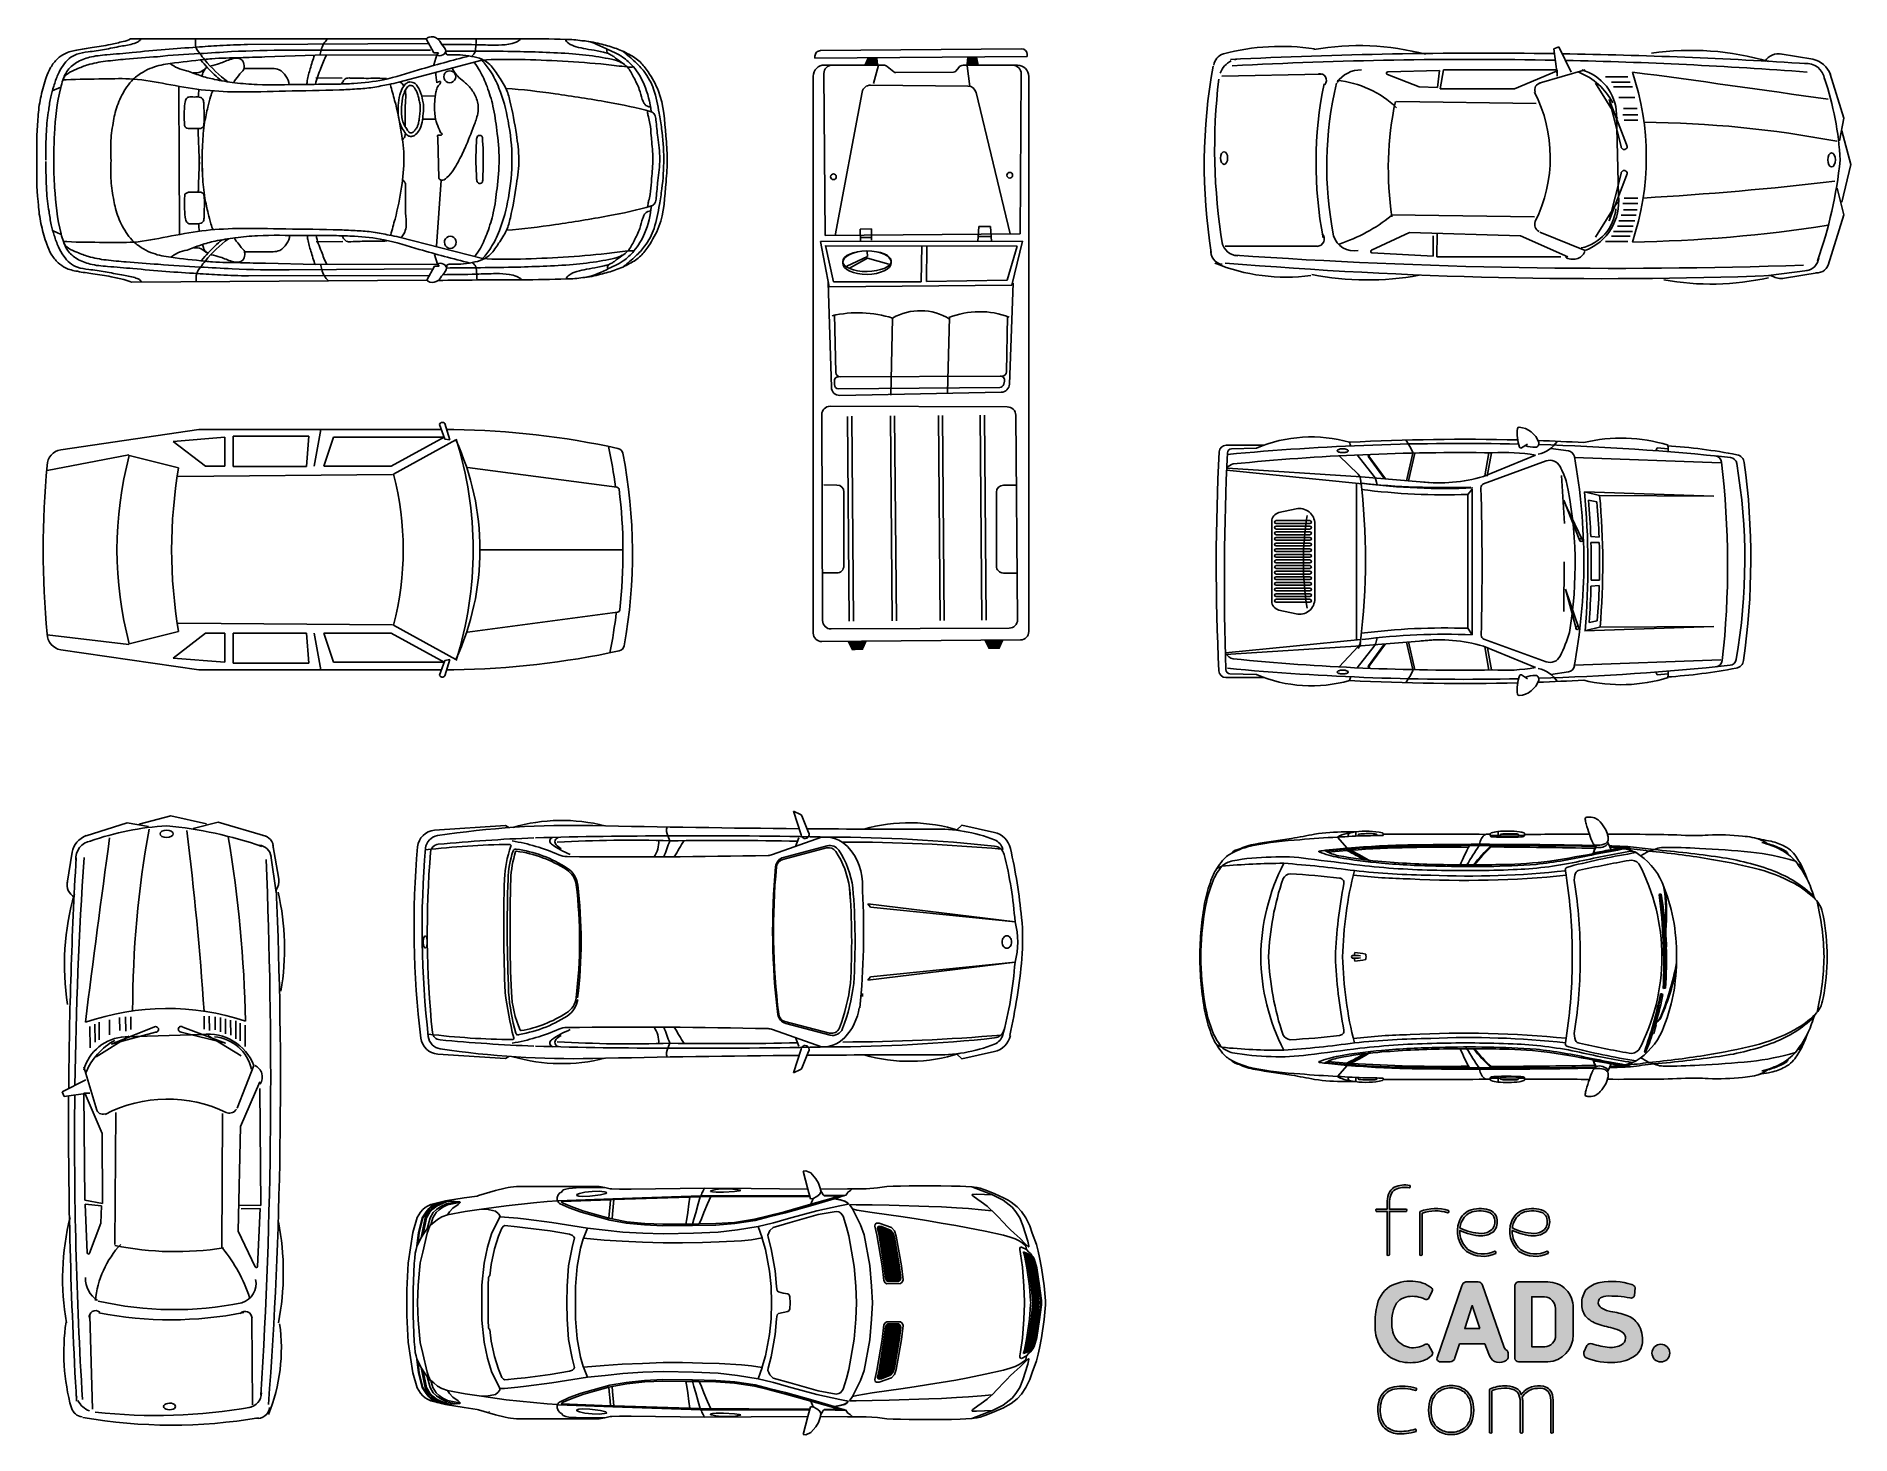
# Model space of a CAD drawing. Header units: inches. Extents: x 6700 to 19616, y -7432 to 2521.
import ezdxf

# ---------------------------------------------------------------- set-up
doc = ezdxf.new("R2010")
doc.units = ezdxf.units.IN
doc.header["$MEASUREMENT"] = 0
doc.layers.add('freecads.com', color=7, linetype='Continuous')

# ---------------------------------------------------------------- blocks, each defined once
blk = doc.blocks.new('A$C7A693FB6')
at = {"layer": 'freecads.com', "true_color": 0xc7c8ca}
h = blk.add_hatch(color=9, dxfattribs=at)
h.dxf.hatch_style = 1
edge = h.paths.add_edge_path()
edge.add_arc((140.1538127532352, 300.6546312716704), 21.61675633792863, 108.2032252494281, 160.6504463965192)
edge.add_arc((147.7178234376818, 297.4731191089118), 29.81176414172355, 159.6978691462817, 228.706553973592)
edge.add_arc((146.3245251336371, 302.1564739358803), 32.67411261440294, 235.9813383223777, 295.5016419348553)
edge.add_arc((160.1494820244516, 273.0936783557672), 0.4918813364811017, 299.5324380509559, 342.7686740131996)
edge.add_arc((158.6254212458475, 273.3114541418208), 2.026726126424374, 349.6683109373354, 421.3351453676448)
edge.add_arc((159.4152204808121, 274.6329702099475), 0.4918813364807222, 68.23478229087897, 110.683813852154)
edge.add_arc((146.3245251336405, 302.1564739358805), 29.98785541781536, 236.3083764983362, 295.51450789889964, ccw=False)
edge.add_arc((147.7178234376808, 297.4731191089119), 27.12550694513324, 178.6471360152599, 228.3465639945595, ccw=False)
edge.add_arc((147.8832632161733, 355.9556434467408), 63.95382284342681, 244.7473414766129, 266.8824281259978)
edge.add_arc((144.4494490085858, 313.1411216460407), 21.04469848496443, 269.8793420018887, 310.7286813278013)
edge.add_arc((145.7998834629707, 307.8461802232047), 16.33301927633285, 319.2900061744131, 373.6420763243655)
edge.add_arc((149.5666043489365, 309.1554966144702), 12.36971602405946, 11.86324171132332, 60.95424492016926)
edge.add_arc((142.7280703080931, 288.6233387050087), 33.87556016904278, 67.71857367640276, 105.981897984822)
edge = h.paths.add_edge_path(flags=16)
edge.add_arc((149.4952735232085, 309.0762608876301), 9.787749267912577, 12.2091753879331, 59.922429973902126, ccw=False)
edge.add_arc((145.7174918049491, 307.8872508291432), 13.73634082696034, -39.7856299137178, 13.724243883165684, ccw=False)
edge.add_arc((144.4494490085832, 313.1411216460385), 18.35844128837472, 270.09352389860436, 310.094068738446, ccw=False)
edge.add_arc((147.8832632161673, 355.9556434467427), 61.26756564684096, 243.7873216456942, 266.8151733359257, ccw=False)
edge.add_arc((147.7491142864103, 297.4672288530357), 27.15729734774515, 159.6149002581664, 172.5493091997715, ccw=False)
edge.add_arc((140.153812753234, 300.654631271672), 18.9304991413382, 108.35887957662649, 160.6504463965181, ccw=False)
edge.add_arc((142.7280703080969, 288.6233387050073), 31.18930297245655, 68.02212811044461, 105.8850275307042, ccw=False)
edge = h.paths.add_edge_path()
edge.add_arc((198.202223562937, 300.6546312716712), 21.61675633792764, 108.2032252494269, 160.6504463965205)
edge.add_arc((205.7662342473849, 297.4731191089119), 29.81176414172408, 159.6978691462824, 228.7065539735913)
edge.add_arc((204.3729359433387, 302.1564739358795), 32.67411261440186, 235.9813383223783, 295.5016419348543)
edge.add_arc((218.1978928341549, 273.0936783557707), 0.4918813364828653, 299.5324380504857, 342.7686740115021)
edge.add_arc((216.6738320555507, 273.3114541418201), 2.026726126423786, 349.6683109370368, 421.3351453677147)
edge.add_arc((217.463631290511, 274.6329702099473), 0.4918813364815973, 68.23478229069511, 110.683813852346)
edge.add_arc((204.3729359433407, 302.1564739358807), 29.98785541781419, 236.30837649834018, 295.5145078988942, ccw=False)
edge.add_arc((205.7662342473832, 297.4731191089118), 27.12550694513312, 178.6471360152597, 228.3465639945596, ccw=False)
edge.add_arc((205.9316740258758, 355.9556434467404), 63.9538228434264, 244.7473414766128, 266.8824281259978)
edge.add_arc((202.4978598182882, 313.141121646041), 21.04469848496466, 269.8793420018889, 310.7286813278011)
edge.add_arc((203.8482942726739, 307.8461802232046), 16.33301927633222, 319.290006174412, 373.6420763243666)
edge.add_arc((207.6150151586388, 309.1554966144699), 12.36971602405979, 11.86324171132408, 60.95424492016862)
edge.add_arc((200.7764811177956, 288.6233387050083), 33.8755601690432, 67.71857367640301, 105.9818979848218)
edge = h.paths.add_edge_path(flags=16)
edge.add_arc((207.5436843329116, 309.0762608876305), 9.787749267911977, 12.20917538793151, 59.92242997390349, ccw=False)
edge.add_arc((203.7659026146512, 307.8872508291433), 13.73634082696076, -39.78562991371689, 13.724243883164775, ccw=False)
edge.add_arc((202.4978598182855, 313.141121646039), 18.35844128837518, 270.09352389860493, 310.0940687384455, ccw=False)
edge.add_arc((205.9316740258698, 355.9556434467427), 61.26756564684091, 243.7873216456942, 266.8151733359257, ccw=False)
edge.add_arc((205.7975250961121, 297.4672288530359), 27.15729734774434, 159.6149002581662, 172.5493091997716, ccw=False)
edge.add_arc((198.2022235629369, 300.6546312716716), 18.93049914133868, 108.35887957662709, 160.6504463965173, ccw=False)
edge.add_arc((200.7764811177994, 288.6233387050077), 31.18930297245618, 68.02212811044433, 105.8850275307044, ccw=False)
edge = h.paths.add_edge_path()
edge.add_arc((77.4383804729058, 318.1713471843356), 1.187161785593199, 119.643900352638, 181.8497095416057)
edge.add_line((76.25183727888907, 318.1330280780639), (76.25183727889089, 271.2397693597086))
edge.add_arc((76.74250195588859, 271.274344262877), 0.4918813364850925, 184.0307098855339, 227.2669458584226)
edge.add_arc((77.59522691546975, 272.5561584823187), 2.026726126421155, 234.1665827842983, 305.8334172158771)
edge.add_arc((78.44795187505609, 271.2743442628779), 0.4918813364829538, 312.7330541417854, 364.8189486990127)
edge.add_line((78.93809447547756, 271.3156659331289), (78.93809447547937, 316.8658167021531))
edge.add_arc((79.45977891201615, 316.7667980734737), 0.5309984370506567, 103.60895254350089, 169.2527833850964, ccw=False)
edge.add_arc((93.8189592287604, 277.5722746403117), 42.26964161502002, 71.40332000574301, 110.03902691438739, ccw=False)
edge.add_arc((107.4160080386091, 318.1126323747644), 0.4918813364845933, 256.230659968113, 298.6794023509207)
edge.add_arc((106.4728650092169, 319.3294597150131), 2.026726126424748, 305.5790392766892, 377.2458737086602)
edge.add_arc((107.9596257438401, 319.7291221574039), 0.4918813364833685, 24.14551063533708, 67.38174660705616)
edge.add_arc((93.8189592287654, 277.5722746403123), 44.95589881160895, 71.41245649237347, 112.1746551594717)
edge = h.paths.add_edge_path()
edge.add_arc((65.16475690578633, 347.5960534314625), 0.4918813364808153, 31.55574755267662, 74.7919835243243)
edge.add_arc((59.95728752306445, 321.0632684063825), 27.52962218528399, 78.82269341066285, 115.3411563788757)
edge.add_arc((55.05603529607061, 333.7149427651734), 14.03222032725949, 119.3679185821839, 161.4016785520149)
edge.add_arc((70.49085921057485, 328.2376457423035), 30.40907221205861, 160.8955694441944, 180.0052612748601)
edge.add_line((40.0817871267227, 328.2348533815348), (40.0817871267227, 321.8651307657929))
edge.add_line((40.0817871267227, 321.8651307657929), (28.39882337656854, 321.8651307657929))
edge.add_arc((28.43339827973917, 321.3744660887993), 0.4918813364811202, 94.03070988582041, 137.2669458583613)
edge.add_arc((29.7152124991823, 320.5217411292111), 2.026726126422403, 144.1665827841608, 215.8334172157518)
edge.add_arc((28.43339827974179, 319.6690161696238), 0.4918813364832616, 222.7330541411461, 274.0307098860634)
edge.add_line((28.46797318291465, 319.1783514926283), (40.08178712672088, 319.1783514926283))
edge.add_line((40.08178712672088, 319.1783514926283), (40.0817871267227, 271.2397693597086))
edge.add_arc((40.5724518037204, 271.274344262877), 0.4918813364850925, 184.0307098855339, 227.2669458584226)
edge.add_arc((41.42517676330247, 272.5561584823193), 2.026726126422144, 234.166582784287, 305.8334172158888)
edge.add_arc((42.27790172288784, 271.2743442628764), 0.4918813364831459, 312.7330541420634, 364.8189486991835)
edge.add_line((42.76804432330937, 271.3156659331289), (42.76804432330937, 319.1716047255431))
edge.add_line((42.76804432330937, 319.1716047255431), (61.16963453544849, 319.1783514926319))
edge.add_arc((61.13505963228442, 319.6690161696508), 0.4918813365058924, 274.0307098848521, 317.2669458581709)
edge.add_arc((59.85324541284878, 320.5217411292149), 2.026726126426666, 324.1665827844579, 395.8334172153672)
edge.add_arc((61.13505963228242, 321.3744660887727), 0.4918813365108904, 42.7330541414902, 94.07272378279853)
edge.add_line((61.10012494343391, 321.8651052807691), (42.76804432330937, 321.8583839987041))
edge.add_line((42.76804432330937, 321.8583839987041), (42.76804431199707, 328.2344114724692))
edge.add_arc((70.49497584455897, 328.2373015020895), 27.72693168317847, 160.8486489196256, 180.0059720455945, ccw=False)
edge.add_arc((55.05603529607211, 333.7149427651742), 11.34596313067297, 119.83176293224949, 161.401678552021, ccw=False)
edge.add_arc((59.95728752306032, 321.0632684063825), 24.84336498869465, 78.80715845433161, 115.117361622282, ccw=False)
edge.add_arc((64.83416259426407, 345.922952469769), 0.4918813364843396, 263.640375758216, 306.0896392688103)
edge.add_arc((63.74195897024139, 347.0079772591266), 2.026726126418368, 312.9892761945861, 384.6561106267534)
at = {"layer": 'freecads.com', "true_color": 0x000000}
h = blk.add_hatch(color=18, dxfattribs=at)
h.dxf.hatch_style = 1
edge = h.paths.add_edge_path()
edge.add_arc((343.1696204293858, 162.4636060825214), 9.838309727421802, 0, 180)
edge.add_arc((343.1696204293858, 162.4636060825214), 9.838309727421802, 180, 360)
edge = h.paths.add_edge_path()
edge.add_arc((290.8848206669144, 177.6306236927711), 32.04856826551866, 353.2755136182471, 391.5868350017521)
edge.add_arc((298.2236303118646, 181.1165336599412), 23.98708497329241, 33.67621700606461, 72.60126687052109)
edge.add_arc((270.9021272323723, 107.8038741768424), 102.1994084677598, 70.27428636491834, 80.65532487628896)
edge.add_arc((291.0335735315744, 232.70193125369), 24.31354191749976, 231.7920908530376, 261.63525273384664, ccw=False)
edge.add_arc((280.257231356353, 218.3758302061226), 6.403233737567811, 145.1712782271715, 228.2716123444561, ccw=False)
edge.add_arc((282.785907775978, 215.2917684481669), 10.29788866606735, 93.5563307499346, 139.1098523304732, ccw=False)
edge.add_arc((286.8683735513037, 112.8343215968708), 112.8343217996079, 78.64121473179688, 92.39808452475802, ccw=False)
edge.add_arc((309.9871765515883, 227.9233395635781), 4.553757391280077, 258.654450342611, 335.5687012640083)
edge.add_line((314.1331807611859, 226.0398971108771), (314.7970437249642, 234.8194093676902))
edge.add_arc((309.5631491772793, 233.0283636003942), 5.531861990038623, 18.89101565281942, 74.61733202640126)
edge.add_arc((288.5513327932312, 166.6886317145113), 75.11587323568475, 72.58680032898508, 99.7343136317976)
edge.add_arc((281.0442879602331, 212.538934688426), 28.6585954700145, 100.4408533901963, 136.342336068393)
edge.add_arc((280.4691309319552, 217.7252925452275), 24.88927011657055, 144.0895788053085, 180.8593640679634)
edge.add_arc((279.6484364410751, 216.7879023245663), 24.07238635462055, 178.6572448966717, 213.8744914599057)
edge.add_arc((283.9083169300389, 225.8216059037505), 33.04436405735626, 222.7984799594865, 252.0749885901088)
edge.add_arc((409.8939510715993, 669.867587108679), 494.5964883506406, 254.0209082578499, 256.2350209104834)
edge.add_arc((287.8806232958599, 170.256933887438), 19.70056637433939, 44.20654637147919, 77.30587175785729, ccw=False)
edge.add_arc((297.0062831397495, 179.0720729556042), 7.012818873662098, -1.5001651294591056, 44.5650102805173, ccw=False)
edge.add_arc((295.756437482093, 179.0261742001098), 8.261408473637987, 298.2311871199401, 359.0449879430868, ccw=False)
edge.add_arc((287.8090225876832, 193.0179499165473), 24.35119689081586, 266.4157178802607, 299.13356767022924, ccw=False)
edge.add_arc((292.7563057973377, 245.0047183918243), 76.56416303974659, 250.4022047850329, 265.15275002210376, ccw=False)
edge.add_arc((265.5789486413729, 167.4099730391829), 5.667093522619209, 74.68772782329917, 141.4681576504624)
edge.add_line((261.1457963251905, 170.9402859906986), (257.9689850336545, 163.3219308767075))
edge.add_arc((262.6274547032019, 161.8429865874872), 4.887598170135409, 162.3866955760505, 246.1384215057274)
edge.add_arc((287.4494915989869, 220.3589992849836), 68.45008656556237, 246.95122400588, 273.9898026799247)
edge.add_arc((289.6879885954807, 197.0643455740836), 45.0602960849256, 273.2112748019098, 304.7435954536468)
edge.add_arc((301.4890011550982, 176.2723307118625), 21.35855686439896, 310.5275175533543, 353.5632215634329)
edge = h.paths.add_edge_path()
edge.add_line((246.0640145070392, 182.6210778351815), (246.0640145070392, 212.3241524614095))
edge.add_arc((218.1816005595172, 213.3041035511928), 27.89962923910172, 357.9871197448085, 450.5803736083035)
edge.add_line((217.8989980409788, 241.202301476791), (185.2995279704282, 241.202301476791))
edge.add_arc((185.7592706872992, 237.0681434450711), 4.159642532351842, 96.34555580739377, 170.0567550037188)
edge.add_line((181.6621089846267, 237.7863996522174), (181.6621089846267, 156.5067082910973))
edge.add_arc((185.7130168313935, 156.8159415744951), 4.062693639269118, 184.3653094378038, 271.2718551952325)
edge.add_line((185.8031933454386, 152.7542488481959), (218.0454575576841, 152.7542488481959))
edge.add_arc((216.67229351146, 182.1181822956717), 29.39602297940376, 272.6774079435917, 360.980241362738)
edge = h.paths.add_edge_path(flags=16)
edge.add_line((214.5788121052374, 169.443439005463), (200.2437425900462, 169.443439005463))
edge.add_line((200.2437425900462, 169.443439005463), (200.2437425900462, 224.861223551452))
edge.add_line((200.2437425900462, 224.861223551452), (214.3589203687698, 224.861223551452))
edge.add_arc((213.4891577763401, 211.7654653452275), 13.1246093261128, 0.9488699358980739, 86.20024701537318, ccw=False)
edge.add_line((226.611967342551, 211.9828108122856), (226.611967342551, 182.0684988974281))
edge.add_arc((213.9991504561088, 182.0429546585186), 12.6128427532838, -87.36586990839709, 0.11603871621440476, ccw=False)
edge = h.paths.add_edge_path()
edge.add_arc((140.7943554872424, 236.1256069520055), 5.189345677915158, 16.42917765890726, 86.1416713329243)
edge.add_line((141.143544767614, 241.3031908877201), (127.331249254732, 241.3031908877201))
edge.add_arc((128.4653361711673, 235.6836558771457), 5.732828871429978, 101.4096981907611, 167.2180096827639)
edge.add_line((122.8745728468184, 236.951998228491), (95.47711365303621, 157.2481774119115))
edge.add_arc((98.60738128902854, 156.1997775287089), 3.301169154714755, 161.4830965687202, 264.7226972713264)
edge.add_line((98.30375252002341, 152.9126013304085), (110.1119305099874, 152.9126013304085))
edge.add_arc((110.0940285590948, 158.1590759387759), 5.246505150677897, 270.1955031382058, 350.0571425142275)
edge.add_line((115.2617335469786, 157.2531833103203), (120.461765660837, 172.6769416223142))
edge.add_line((120.461765660837, 172.6769416223142), (148.3229994405847, 172.6769416223142))
edge.add_line((148.3229994405847, 172.6769416223142), (152.8661881407807, 161.3005524899454))
edge.add_arc((165.8082469593937, 164.7120474554202), 13.3841392836409, 194.7671190466299, 239.9582071692397)
edge.add_arc((164.2980651482303, 166.6209022411928), 14.45869936490273, 248.9626154833211, 292.8840273558571)
edge.add_arc((167.1546344916472, 160.3464100112096), 7.569652552684759, 291.4321409489293, 335.0884638981837)
edge.add_line((174.0200006915566, 157.1579328340122), (174.0200006915566, 162.8572921045561))
edge.add_arc((170.2133089746288, 162.4959730180938), 3.823800898316829, 5.422089434263651, 57.84182406900277)
edge.add_arc((176.9176596580193, 171.7945161503539), 7.651199587942645, 194.1939537312615, 232.3928357147342, ccw=False)
edge.add_line((169.500041773932, 169.9184031313162), (145.7718205383499, 237.593309316213))
h.paths.add_polyline_path([(142.7897797849255, 189.5736803996588), (126.0445350820519, 189.5736803996588), (134.3902020946298, 214.9818573193406)], flags=16)
edge = h.paths.add_edge_path()
edge.add_arc((86.8592510146051, 162.4373828536583), 3.826042247839482, 312.1299985804686, 377.972319914028)
edge.add_line((90.49860418655226, 163.6179368643207), (86.17702548081797, 171.5486033577909))
edge.add_arc((83.80309661618482, 169.1466032604943), 3.377150088721392, 45.33676058611885, 125.9106013597289)
edge.add_arc((66.51498360703901, 199.7613530360744), 31.80534970440741, 284.01046898674167, 298.7691590134854, ccw=False)
edge.add_arc((69.19584694103584, 191.6347990389389), 23.28013952352295, 236.3772556936009, 282.45069946151494, ccw=False)
edge.add_arc((69.31177533073551, 191.9217751513023), 23.58337955629239, 189.0063333186407, 236.52878679716508, ccw=False)
edge.add_arc((92.87855886101421, 196.6924304553491), 47.61740674763477, 159.5296417362086, 190.2368839039962, ccw=False)
edge.add_arc((65.59756286227851, 206.4608114536045), 18.6469552126828, 96.74101039355781, 158.3335350568109, ccw=False)
edge.add_arc((68.05774919894961, 191.8480520613528), 33.45539524065125, 65.18297915570167, 97.9877288239366, ccw=False)
edge.add_arc((83.75100261094548, 225.04324660106), 3.275939245330761, 239.7304829850701, 312.0218741429899)
edge.add_line((85.94396309699187, 222.609586344217), (90.19868691474403, 231.1402753823822))
edge.add_arc((87.38786010881513, 232.3313364806043), 3.052764955352191, 337.0356602815251, 411.5960473281256)
edge.add_arc((68.12174828755826, 207.3918649390801), 34.56699281293001, 52.2500320303104, 89.00434785631009)
edge.add_arc((65.63410976224633, 195.8233516607141), 46.23354774673614, 86.1699238497659, 119.5979673440978)
edge.add_arc((62.23916945322021, 208.0313572675149), 34.08098981112958, 124.779191723681, 170.4354704173881)
edge.add_arc((113.2601339306768, 196.0072124369949), 86.4567015183262, 168.1953079947811, 183.466399120789)
edge.add_arc((69.91247652488372, 191.1843436988534), 42.9527708221282, 180.5396848707813, 210.7589979072758)
edge.add_arc((63.08503768021617, 187.0612726979269), 34.97715789889036, 210.6749329033254, 240.8972567862861)
edge.add_arc((65.13893098518851, 193.0687430847212), 41.24055603915648, 242.4636306661784, 274.83212936902)
edge.add_arc((69.18102172545848, 182.6412316579221), 30.67172864667495, 268.9386626855082, 311.3034906129058)
at = {"layer": 'freecads.com', "true_color": 0xc7c8ca}
h = blk.add_hatch(color=9, dxfattribs=at)
h.dxf.hatch_style = 1
edge = h.paths.add_edge_path()
edge.add_arc((208.261278111128, 95.1205834886234), 28.40779453373561, 81.64014714796792, 105.13414053939351, ccw=False)
edge.add_arc((211.1142185195407, 113.8620371179961), 9.451196814020392, 40.50808698988442, 82.233108941956, ccw=False)
edge.add_arc((204.5954294681008, 110.4493599938276), 16.70490751088967, 0.05396173480869493, 34.8753669321531, ccw=False)
edge.add_line((221.3003295703147, 110.465092839484), (221.3003283777343, 74.68873519509361))
edge.add_arc((221.7909930547285, 74.72331009826036), 0.4918813364814429, 184.0307098853647, 227.2669458585905)
edge.add_arc((222.6437180143141, 76.00512431770449), 2.026726126422278, 234.16658278429, 305.8334172158861)
edge.add_arc((223.496442973899, 74.72331009826387), 0.4918813364852829, 312.7330541419156, 364.81894870143)
edge.add_line((223.986585574321, 74.76463176853576), (223.986585574321, 110.4676240775552))
edge.add_arc((204.5954294680946, 110.4493599938247), 19.39116470748461, 0.05396556034367673, 35.25589158689552)
edge.add_arc((211.1147589862007, 113.862691055492), 12.13662000111364, 39.86791125577775, 80.58244588785008)
edge.add_arc((208.2612781111257, 95.1205834886259), 31.094051730321, 81.04627766673387, 105.3183102910388)
edge.add_arc((207.3128970348926, 103.583282575004), 22.71989786920953, 108.6515278312196, 144.9559544340595)
edge.add_arc((166.082535485584, 107.9340489835826), 24.24236241244342, 21.01885948635306, 30.53011243698279)
edge.add_arc((177.7262209629165, 113.6364303957112), 11.3605410446993, 35.59560743798678, 68.07514234883433)
edge.add_arc((171.2027314627878, 98.61814760329645), 27.73197876278706, 67.15778955630186, 92.60395400663121)
edge.add_arc((170.9580505700843, 83.44886938712713), 42.88464082449499, 91.35652746266034, 112.8387435126899)
edge.add_arc((154.9292420017163, 121.6887432459818), 1.423068406686943, 115.6669681166932, 172.4859943177595)
edge.add_line((153.5183935898222, 121.8748358271514), (153.518393589824, 74.68873519509361))
edge.add_arc((154.0090582668187, 74.72331009826064), 0.4918813364820582, 184.0307098853929, 227.2669458585619)
edge.add_arc((154.8617832264046, 76.0051243177047), 2.026726126422984, 234.1665827842727, 305.8334172159035)
edge.add_arc((155.7145081859886, 74.72331009826233), 0.4918813364853513, 312.7330541421878, 364.8189487016086)
edge.add_line((156.2046507864106, 74.76463176853576), (156.2046507864106, 120.4799220949462))
edge.add_arc((156.6910339660905, 120.5089898316033), 0.4872509936263564, 108.93241815004339, 183.4201019744719, ccw=False)
edge.add_arc((170.9580505700787, 83.44886938712074), 40.19838362791297, 91.3565274626518, 111.0294599033812, ccw=False)
edge.add_arc((171.1986952190427, 98.60450457176027), 25.05986157365111, 67.16139386137081, 92.7270237863437, ccw=False)
edge.add_arc((177.7220497016358, 113.6323624109626), 8.680054637799602, 36.35606175760063, 68.34351252844567, ccw=False)
edge.add_arc((166.0825354855874, 107.9340489835706), 21.5561052158567, 1.6618769930880717, 30.202188607587175, ccw=False)
edge.add_line((187.6295737281343, 108.5592010061264), (187.6295737281362, 74.68873519509361))
edge.add_arc((188.1202384051309, 74.72331009826061), 0.4918813364819995, 184.03070988539, 227.2669458585646)
edge.add_arc((188.9729633647159, 76.00512431770447), 2.026726126422267, 234.1665827842898, 305.8334172158863)
edge.add_arc((189.8256883243014, 74.72331009826364), 0.4918813364847301, 312.733054141885, 364.818948701462)
edge.add_line((190.3158309247228, 74.76463176853576), (190.3158309247228, 108.5970176826158))
edge.add_arc((166.082535485596, 107.9340489835716), 24.24236241243658, 1.567093344320208, 13.39955175350389)
edge.add_arc((208.1153021152303, 102.0567155372392), 21.7383549929397, 109.5400224172028, 148.0755155677706, ccw=False)
edge = h.paths.add_edge_path()
edge.add_arc((109.8960746482563, 101.5249303539561), 26.35028038201353, 25.19111344563328, 49.7064704732981)
edge.add_arc((111.3594953560967, 99.59906902525408), 26.97639124184472, 54.72891190369938, 90.5541312783105)
edge.add_arc((110.8377037248754, 99.5990690252916), 26.97639124180727, 89.44586872167257, 125.2710880963797)
edge.add_arc((112.3011244327363, 101.5249303539557), 26.35028038202159, 130.2935295267702, 154.808886554339)
edge.add_arc((126.2398219926386, 99.37065730895813), 40.07870566201949, 160.5129937365808, 179.9533827710763)
edge.add_arc((126.2398219926421, 99.43587530629524), 40.07870566202318, 180.0466172292821, 199.4870062634114)
edge.add_arc((112.3011244327332, 97.28160226129147), 26.35028038201616, 205.1911134456421, 229.7064704731974)
edge.add_arc((110.8377037248802, 99.20746358995937), 26.97639124180819, 234.7289119035809, 270.5541312783211)
edge.add_arc((111.3594953560901, 99.20746359000026), 26.97639124184894, 269.4458687217075, 305.2710880963778)
edge.add_arc((109.8960746482509, 97.28160226129401), 26.35028038201687, 310.2935295267836, 334.8088865543788)
edge.add_arc((95.95737708834096, 99.43587530629048), 40.07870566202343, 340.5129937366125, 359.9533827709016)
edge.add_arc((95.95737708833893, 99.37065730896285), 40.07870566202546, 0.04661722909374306, 19.48700626338697)
edge = h.paths.add_edge_path(flags=16)
edge.add_arc((95.95737708832343, 99.4315040991513), 37.39244846545177, 340.72003334334147, 359.95338277108937, ccw=False)
edge.add_arc((109.8960746482577, 97.27723105415876), 23.66402318542281, 310.5838482302023, 334.48791566190687, ccw=False)
edge.add_arc((111.2307994702083, 99.463494872907), 24.57709084166403, 269.6918050798081, 304.8956357211521, ccw=False)
edge.add_arc((110.9674367642077, 99.46801718512084), 24.58160753253385, 235.11341864058681, 270.30572081836954, ccw=False)
edge.add_arc((112.3011244327323, 97.2772310541579), 23.66402318542845, 205.5120843380843, 229.421378555179, ccw=False)
edge.add_arc((126.2398219926608, 99.43150409915143), 37.39244846545259, 180.0466172289109, 199.2799666566583, ccw=False)
edge.add_arc((126.239821992653, 99.37065730896055), 37.39244846544481, 160.7200333433143, 179.953382771084, ccw=False)
edge.add_arc((112.3011244327279, 101.5249303539543), 23.66402318542558, 130.5786214448013, 154.4879156618746, ccw=False)
edge.add_arc((110.9674367642114, 99.33414422299444), 24.5816075325339, 89.69427918164308, 124.88658135941299, ccw=False)
edge.add_arc((111.2307994702097, 99.33866653520876), 24.57709084166363, 55.104364278877085, 90.30819492019953, ccw=False)
edge.add_arc((109.8960746482558, 101.5249303539546), 23.66402318542525, 25.512084338125078, 49.416151769825376, ccw=False)
edge.add_arc((95.9573770883301, 99.3706573089605), 37.39244846544509, 0.04661722891609088, 19.279966656685588, ccw=False)
edge = h.paths.add_edge_path()
edge.add_arc((51.59033076620959, 104.5023450878739), 21.02604112400761, 100.2293871277257, 155.6131205923017)
edge.add_arc((67.16018527017981, 99.60362165698818), 37.2813191884159, 158.6376280384836, 190.7802142258445)
edge.add_arc((56.42350627530941, 97.4312892324859), 26.32810504628776, 190.5064794435654, 223.1434487199879)
edge.add_arc((54.20039884524137, 98.75792931699738), 25.73379501119169, 228.692036714497, 262.7062459628369)
edge.add_arc((54.99629556388413, 128.0783758007159), 54.9962966249523, 265.7632922277344, 288.1939427880684)
edge.add_arc((71.99382573105079, 76.29161325324303), 0.4918813365030065, 290.7426716697364, 333.9789076450074)
edge.add_arc((70.5209421648571, 76.73972211307334), 2.026726126427396, 340.8785445712408, 412.5453790012286)
edge.add_arc((71.50340573258447, 77.92502919896899), 0.4918813365100457, 59.44501592400427, 103.2123217645986)
edge.add_arc((54.99629556388619, 128.0783758007215), 52.31003942836946, 265.84298783294275, 288.26507989886755, ccw=False)
edge.add_arc((54.20039884524117, 98.75792931699898), 23.04753781460447, 229.0154744748766, 262.53072476759314, ccw=False)
edge.add_arc((56.42386378112957, 97.43153721921128), 23.64227862535174, 190.4758104875937, 222.827578853519, ccw=False)
edge.add_arc((67.16018527018193, 99.60362165698568), 34.59506199182982, 158.7569020747099, 190.7802142258665, ccw=False)
edge.add_arc((51.59033076621142, 104.5023450878756), 18.33978392742007, 100.29556229082152, 155.3949868098461, ccw=False)
edge.add_arc((56.89068516353239, 70.05863085961148), 53.1845519136239, 73.86742914481181, 99.28179610676523, ccw=False)
edge.add_arc((71.76329717507345, 121.6315241590186), 0.4918813365030767, 258.8984685785338, 299.6750907375683)
edge.add_arc((70.79915154433625, 122.8317786122677), 2.026726126428695, 306.5747276610272, 378.2415620906522)
edge.add_arc((72.27874278589158, 123.2572163958602), 0.4918813365110627, 25.14119901544435, 71.25337670798646)
edge.add_arc((56.89068516353579, 70.05863085961332), 55.8708091102089, 73.84411949061781, 99.30563497474644)
at = {"layer": 'freecads.com'}
for points in [[(65.58390442835662, 347.8534686670282, 0.1909240699250873), (65.29378928155711, 348.0707089857133, 0.1607042461837881), (48.17441188112207, 345.943862034168, 0.1854914147818408), (41.75660903182506, 338.1902604471543, 0.08357553701263709), (40.0817871267227, 328.2348533815348), (40.0817871267227, 321.8651307657929), (28.39882337656854, 321.8651307657929, 0.1909240699291303), (28.0721000067133, 321.7082486633699, 0.3233132727007023), (28.07210000671148, 319.3352335950549, 0.227642567099128), (28.46797318291465, 319.1783514926283), (40.08178712672088, 319.1783514926283), (40.0817871267227, 271.2397693597086, 0.1909240699306959), (40.23866922914749, 270.9130459898479, 0.3233132727007579), (42.61168429746249, 270.9130459898515, 0.231262987135859), (42.76804432330937, 271.3156659331289), (42.76804432330937, 319.1716047255431), (61.16963453544849, 319.1783514926319, 0.1909240699326368), (61.49635790532739, 319.3352335950622, 0.3233132726974162), (61.49635790533102, 321.7082486633626, 0.2278353952159352), (61.10012494343391, 321.8651052807691), (42.76804432330937, 321.8583839987041), (42.76804431199707, 328.2344114724692, -0.08378482305409404), (44.3025838440517, 337.3335282943044, -0.1833986582441332), (49.41192982166103, 343.557450207707, -0.1597722091533594), (64.7796775841307, 345.4340980611232, 0.1873674031164196), (65.12390541348395, 345.5254649254457, 0.3233132727034803)], [(76.85120083540642, 319.2031287399368, 0.2782918623332811), (76.25183727888907, 318.1330280780639), (76.25183727889089, 271.2397693597086, 0.1909240699306948), (76.40871938131568, 270.9130459898479, 0.3233132727006405), (78.78173444962886, 270.9130459898515, 0.2312629871363541), (78.93809447547756, 271.3156659331289), (78.93809447547937, 316.8658167021531, -0.2945238314324685), (79.33483817614433, 317.2828883297952, -0.1701954113470862), (107.2989335158745, 317.6348868302448, 0.1873650494415168), (107.6520658935333, 317.6810956575428, 0.3233132727025344), (108.4084721599411, 319.9303288768097, 0.1909240699253981), (108.1487981023038, 320.1831717890236, 0.1797581251139338)], [(133.400988976693, 321.1895655451553, 0.2329244987751743), (119.7580843988962, 307.8169227673716, 0.3105498022921123), (128.0445714092639, 275.0743594140513, 0.2657071005714478), (160.3919383202701, 272.6657038310623, 0.1909240698825507), (160.6192860263418, 272.9479682017409, 0.3233132726945266), (159.5976121046897, 275.089785867207, 0.1873663555165316), (159.2414827959092, 275.0931467695664, -0.2642400178410728), (129.6895782523879, 277.2055217532943, -0.2203191110100074), (120.5998776920333, 298.1135451909759, 0.09688397365073616), (144.4051314456719, 292.0964698248135, 0.1801506609488795), (158.1806482454704, 297.1932847444405, 0.2417040985896783), (161.6721165320596, 311.6984180250001, 0.2175371146621262), (155.5721994045252, 319.9695015406833, 0.1685239810017675)], [(191.4493997863956, 321.1895655451553, 0.2329244987751859), (177.8064952085988, 307.8169227673716, 0.3105498022921053), (186.0929822189664, 275.0743594140513, 0.265707100571441), (218.4403491299709, 272.6657038310623, 0.1909240698770103), (218.6676968360425, 272.94796820173, 0.3233132726963006), (217.6460229143904, 275.089785867207, 0.1873663555182269), (217.2898936056063, 275.0931467695664, -0.2642400178410289), (187.7379890620905, 277.2055217532943, -0.2203191110100083), (178.6482885017358, 298.1135451909759, 0.0968839736507368), (202.4535422553745, 292.0964698248135, 0.1801506609488773), (216.2290590551729, 297.1932847444405, 0.2417040985896886), (219.7205273417621, 311.6984180250001, 0.2175371146621202), (213.6206102142278, 319.9695015406833, 0.1685239810017652)], [(154.4006195162347, 317.546067049534, -0.2112492178642363), (159.0616438701418, 311.14618700149, -0.2378180743213001), (156.2731010770567, 299.0971329568383, -0.1763294319352773), (144.4794154782558, 294.7827048148029, -0.1008174648132787), (120.8211107234856, 300.9887943215399, -0.05649700198620179), (122.2926076740368, 306.9268837266573, -0.2322085942165075), (134.1913120579084, 318.6216116300529, -0.1667277043148384)], [(212.4490303259372, 317.546067049534, -0.2112492178642504), (217.1100546798443, 311.14618700149, -0.237818074321292), (214.3215118867593, 299.0971329568383, -0.1763294319352725), (202.5278262879583, 294.7827048148029, -0.1008174648132787), (178.8695215331882, 300.9887943215399, -0.0564970019862035), (180.3410184837394, 306.9268837266573, -0.2322085942165009), (192.2397228676109, 318.6216116300529, -0.1667277043148405)], [(89.42581756922482, 159.5998953377457, 0.2954652772994217), (90.49860418655226, 163.6179368643207), (86.17702548081797, 171.5486033577909, 0.3668083756100806), (81.822323023227, 171.8818690053886, -0.06448609874851835), (74.21503276433032, 168.902164569834, -0.2037860447889977), (56.3051181580704, 172.2493919583867, -0.2103796911642634), (46.01915425342668, 188.2299470614453, -0.1347931960817215), (48.26803696233583, 213.3453209340987, -0.2754107991691995), (63.40875369787864, 224.9788581417852, -0.1441233560881904), (82.09970580755362, 222.213936295313, 0.326325940544454), (85.94396309699187, 222.609586344217), (90.19868691474403, 231.1402753823822, 0.3373164453018336), (89.28424332706345, 234.7236375825087, 0.1617601008492787), (68.72240279743346, 241.9536387113985, 0.1469005748265781), (42.79885105477115, 236.0239971407609, 0.2018909279320758), (28.63193639449491, 213.6941968946667, 0.06673149515056971), (26.96161113363996, 190.7797655957293, 0.1326261401292385), (33.00203923887966, 169.2170921490069, 0.1326395085295634), (46.07294505267964, 156.5000181569885, 0.1421808440104941), (68.61289631108957, 151.974765091185, 0.1869860757455073)], [(145.7718205383499, 237.593309316213, 0.3139201381329451), (141.143544767614, 241.3031908877201), (127.331249254732, 241.3031908877201, 0.2953039335196925), (122.8745728468184, 236.951998228491), (95.47711365303621, 157.2481774119115, 0.4836320766431824), (98.30375252002341, 152.9126013304085), (110.1119305099874, 152.9126013304085, 0.3632866959101063), (115.2617335469786, 157.2531833103203), (120.461765660837, 172.6769416223142), (148.3229994405847, 172.6769416223142), (152.8661881407807, 161.3005524899454, 0.1997792799995184), (159.1077243590262, 153.1259272572752, 0.1940244712113894), (169.9205780933007, 153.3001914678462, 0.1928245279758477), (174.0200006915566, 157.1579328340122), (174.0200006915566, 162.8572921045561, 0.2327980629730456), (172.2485592774156, 165.7331337362193, -0.1682348263273368), (169.500041773932, 169.9184031313162)], [(246.0640145070392, 182.6210778351815), (246.0640145070392, 212.3241524614095, 0.427533145278378), (217.8989980409788, 241.202301476791), (185.2995279704282, 241.202301476791, 0.3331947013159227), (181.6621089846267, 237.7863996522174), (181.6621089846267, 156.5067082910973, 0.398486947376509), (185.8031933454386, 152.7542488481959), (218.0454575576841, 152.7542488481959, 0.4055641029149668)], [(322.7129171367815, 173.8778909585562, 0.1687393631435901), (318.185307309026, 194.4173493107555, 0.1714947581273497), (305.3962410945314, 204.0061361046392, 0.04532682888747008), (287.4965774290486, 208.6470361355496, -0.1309563636422468), (275.9952376942711, 213.59704246002, -0.3793668221474195), (275.0010536159807, 222.0328779033152, -0.201424332417349), (282.1471314603023, 225.5698264260755, -0.06009786466247088), (309.0913356116816, 223.4585690891836, 0.3487959090147779), (314.1331807611859, 226.0398971108771), (314.7970437249642, 234.8194093676902, 0.2480599747548195), (311.030555591773, 238.3620504576757, 0.1190105142514957), (275.8507654961195, 240.7230156336809, 0.1579438240049249), (260.3104405572358, 232.3233393088121, 0.1618293659353234), (255.5826603325877, 217.3519990381501, 0.1548852358087821), (259.6620845389007, 203.3705433277828, 0.128442279158078), (273.7381872659898, 194.3812105727193, 0.0096611895200442), (292.2097484647584, 189.4759606771004, -0.1454356272141805), (302.0025989633377, 183.9930948764813, -0.2037484692935271), (304.016698366433, 178.8884785540686, -0.2717586503453019), (299.6643348708913, 171.7474924536036, -0.1437363289786992), (286.2866653929796, 168.7143860094366, -0.06445041269642293), (267.075512672036, 172.8758897140178, 0.2999213032873965), (261.1457963251905, 170.9402859906986), (257.9689850336545, 163.3219308767075, 0.3826216252148614), (260.6502823686806, 157.373153768207, 0.1185284923434042), (292.2121753376832, 152.0748049612739, 0.1384604862398895), (315.3680728054042, 160.0378205111992, 0.1900173404410858)], [(214.5788121052374, 169.443439005463), (200.2437425900462, 169.443439005463), (200.2437425900462, 224.861223551452), (214.3589203687698, 224.861223551452, -0.3901419819800843), (226.611967342551, 211.9828108122856), (226.611967342551, 182.0684988974281, -0.4013990068192301)], [(353.0079301568076, 162.4636060825214, 1), (333.331310701964, 162.4636060825214, 1)], [(47.85632636194714, 125.1941699580348, 0.2464737811563943), (32.44027010390528, 113.183910728847, 0.1411753284008307), (30.53681053214677, 92.63044567855832, 0.1433761482964864), (37.21336438834442, 79.42741287179524, 0.149514386275549), (50.93332684347843, 73.23236475490921, 0.09818588310874377), (72.168036046427, 75.83161541062145, 0.1909240699414682), (72.43584633899081, 76.07582393155099, 0.3233132726929765), (71.75346098540467, 78.34860873075013, 0.1933268343359629), (71.3909812171496, 78.40389032449093, -0.09814817976177825), (51.20434539577036, 75.90595646904694, -0.1472893193683624), (39.08455195160423, 81.3596485972339, -0.1421063691963727), (33.17566039301892, 93.13288884747817, -0.1406445637489123), (34.91580504444937, 112.1383038658387, -0.2451582894371246), (48.31253435895087, 122.546838021095, -0.1113478786268565), (71.66858631167997, 121.1488471432458, 0.179823093801799), (72.00681827177505, 121.2041546179171, 0.3233132726912282), (72.72402502620571, 123.4661924128304, 0.2039620782002499), (72.43682540898772, 123.7230029708953, 0.111556158279313)], [(133.7402610165809, 112.7406359779161, 0.1073782866223338), (126.9368970560445, 121.6233792462699, 0.1576027793298292), (111.0985995404899, 126.5741986413741, 0.1576027793302584), (95.26030202491893, 121.6233792462554, 0.1073782866219103), (88.45693806440977, 112.7406359779307, 0.08502873076688745), (86.16112959635393, 99.40326630750133, 0.0850287307652778), (88.45693806440795, 86.06589663732666, 0.1073782866218502), (95.26030202490801, 77.1831533690056, 0.1576027793304066), (111.0985995404917, 72.23233397387594, 0.1576027793300935), (126.9368970560699, 77.18315336900196, 0.1073782866220259), (133.7402610165809, 86.06589663733757, 0.08502873076597979), (136.0360694846295, 99.40326630762502, 0.08502873076599832)], [(133.3498131771703, 99.40108070405768, -0.08411888836378814), (131.2527245818364, 87.08510188823857, -0.1046810450005921), (125.2909451602354, 79.30547668126383, -0.1548252940562175), (111.0985995405063, 74.88675958487511, -0.1547737862529547), (96.90789345116536, 79.30407236491737, -0.1047041011218226), (90.94447449914696, 87.08510188823857, -0.08411888836378628), (88.84738590381312, 99.40108070405768, -0.08411888836388377), (90.94447449915242, 111.7170595198877, -0.1047041011217289), (96.907893451169, 119.498089043198, -0.1547737862528975), (111.0985995405044, 123.9154018232402, -0.1548252940561206), (125.2909451602263, 119.4966847268588, -0.1046810450005737), (131.252724581831, 111.7170595198877, -0.08411888836388312)], [(200.8445781156988, 122.5431171324853, -0.1028724890680155), (212.3914819528181, 123.2265295943325, -0.1840982877457284), (218.3000985331873, 120.001112752554, -0.1531170891038049), (221.3003295703147, 110.465092839484), (221.3003283777343, 74.68873519509361, 0.1909240699322202), (221.4572104801591, 74.36201182523291, 0.3233132727007265), (223.8302255484741, 74.36201182523655, 0.2312629871468615), (223.986585574321, 74.76463176853576), (223.986585574321, 110.4676240775552, 0.1548167844086649), (220.4299094907328, 121.6425057145534, 0.1795434393032801), (213.1006524852073, 125.8357346143384, 0.1063044641035408), (200.0468115755866, 125.1099581494018, 0.1597463608247357), (188.7118696601101, 116.6291838389989, 0.04152451203232364), (186.9639925063602, 120.2489540999741, 0.1426751590464779), (181.9681366466975, 124.1753128867531, 0.111488343695037), (169.9428142165871, 126.3214913479133, 0.09400933466723986), (154.3128548237037, 122.9713930566832, 0.2531272357786131), (153.5183935898222, 121.8748358271514), (153.518393589824, 74.68873519509361, 0.1909240699319626), (153.6752756922488, 74.36201182523291, 0.3233132727008928), (156.0482907605656, 74.36201182523655, 0.2312629871464301), (156.2046507864106, 74.76463176853576), (156.2046507864106, 120.4799220949462, -0.3369631605241982), (156.5329440828373, 120.9698814887233, -0.08605081721153196), (170.0064077528368, 123.6359870026608, -0.1120161200435498), (180.9253460331329, 121.6997189251997, -0.1404849972579253), (184.7125198472168, 118.7779115224694, -0.1251783550380768), (187.6295737281343, 108.5592010061264), (187.6295737281362, 74.68873519509361, 0.1909240699319891), (187.786455830561, 74.36201182523291, 0.3233132727007286), (190.159470898876, 74.36201182523655, 0.2312629871471485), (190.3158309247228, 74.76463176853576), (190.3158309247228, 108.5970176826158, 0.05167476128625921), (189.6649648231487, 113.5519811543309, -0.169745513764186)]]:
    blk.add_lwpolyline(points, format="xyb", close=True, dxfattribs=at)
blk.add_lwpolyline([(142.7897797849255, 189.5736803996588), (126.0445350820519, 189.5736803996588), (134.3902020946298, 214.9818573193406)], close=True, dxfattribs=at)

msp = doc.modelspace()

# ---------------------------------------------------------------- linework, layer by layer
for p, q in [((16287.47473439204, -3154.31242400366), (16287.5246276269, -3157.801896144683)), ((17049.72386217678, -3165.254543566076), (17054.51936004173, -3166.68382682039)), ((17054.51936004173, -3166.68382682039), (17121.59638000235, -3166.939836953115)), ((17105.69986499336, -3166.879165371112), (17105.2363401917, -3178.770122139995)), ((17105.66335510604, -3138.531991069951), (17105.34596756382, -3145.579181973288)), ((17105.34596756382, -3145.579181973288), (17105.69986499336, -3166.879165371112)), ((17294.09296859198, -3165.565579587408), (17250.03441334704, -3166.837275056565)), ((16028.9055942721, -3273.633313435526), (15892.16315953343, -3284.97241761901)), ((16028.74142015029, -3268.290466349736), (16048.95139844997, -3268.149864152121)), ((16028.74142015029, -3268.290466349736), (16028.9055942721, -3273.633313435526)), ((16046.19578487102, -3261.678605508339), (16048.95139844997, -3268.149864152121)), ((16180.37082345693, -3342.798334095558), (16197.26160539829, -3356.114397902904)), ((16969.71770943517, -3239.05991297185), (16731.61376969705, -3239.05991297185)), ((16969.71770943517, -3239.05991297185), (16973.85552522356, -3229.348429329973)), ((16969.71770943517, -3239.05991297185), (17255.9101463021, -3239.05991297185)), ((17055.55662653365, -3248.130624560337), (17055.25743662848, -3239.05991297185)), ((17781.73107314252, -3295.873370979145), (17793.86157140743, -3257.213684372768)), ((17793.86157140743, -3257.213684372768), (17797.60620652514, -3248.508477789281)), ((17797.60620652514, -3248.508477789281), (17801.32208827978, -3243.506087147678)), ((17801.32208827978, -3243.506087147678), (17800.3074228354, -3237.685938010156)), ((17801.32208827978, -3243.506087147678), (17803.48832330203, -3249.988030587021)), ((17897.36028672431, -3240.721811521496), (17900.21955892865, -3246.825586044626)), ((17900.21955892865, -3246.825586044626), (18032.2128259591, -3253.142074912601)), ((17900.21955892865, -3246.825586044626), (17907.64161588719, -3264.215600965592)), ((17907.64161588719, -3264.215600965592), (17902.63243450133, -3268.932962540584)), ((16875.03338751804, -3388.212072198094), (16880.20949007573, -3375.476161090472)), ((17585.07818795882, -3417.848246926722), (17583.81426960837, -3411.431371464674)), ((18251.98123015605, -3587.72111451747), (18256.88625581704, -3585.365396332392)), ((18256.88625581704, -3585.365396332392), (18266.15820846616, -3585.041452754453)), ((18288.23746939285, -4254.246318206704), (18281.03892470945, -4254.777935358743)), ((18296.96224473792, -4253.83296231581), (18288.23746939285, -4254.246318206704)), ((18262.53766543746, -4294.011788718683), (18268.04367944181, -4294.308893744648)), ((18268.04367944181, -4294.308893744648), (18277.91388665188, -4298.287977508782)), ((18220.02886457976, -4510.547174573108), (18200.78077657337, -4571.200679983525)), ((18212.91720790558, -4575.321344287415), (18230.93852931403, -4514.111683120183)), ((18223.40849680223, -4510.547174573108), (18220.02886457976, -4510.547174573108)), ((18228.83814708285, -4493.465743836528), (18223.40849680223, -4510.547174573108)), ((18228.77969847901, -4512.235687977216), (18223.40849680223, -4510.547174573108)), ((18232.77552654457, -4496.244932043064), (18228.77969847901, -4512.235687977216)), ((18230.93852931403, -4514.111683120183), (18228.77969847901, -4512.235687977216)), ((17585.07818795882, -4642.277555689729), (17583.81426960837, -4648.694431151893)), ((18200.78077657337, -4571.200679983525), (18212.91720790558, -4575.321344287415)), ((16028.9055942721, -4786.492489181041), (15892.16315953343, -4775.153384997557)), ((16180.37082345693, -4717.327468520893), (16197.26160539829, -4704.011404713663)), ((16875.03338751804, -4671.913730418357), (16880.20949007573, -4684.649641526095)), ((17781.73107314252, -4764.252431637306), (17793.86157140743, -4802.912118243683)), ((18146.69491374309, -4707.095593775553), (18150.19091990825, -4708.980270314893)), ((18150.19091990825, -4708.980270314893), (18155.44061965311, -4710.270192272892)), ((16028.74142015029, -4791.835336266715), (16028.9055942721, -4786.492489181041)), ((16028.74142015029, -4791.835336266715), (16048.95139844997, -4791.975938464562)), ((16046.19578487102, -4798.447197108111), (16048.95139844997, -4791.975938464562)), ((16287.47473439204, -4905.813378612791), (16287.5246276269, -4902.323906471767)), ((16969.71770943517, -4821.0658896446), (16731.61376969705, -4821.0658896446)), ((16969.71770943517, -4821.0658896446), (16973.85552522356, -4830.777373286477)), ((16969.71770943517, -4821.0658896446), (17255.9101463021, -4821.0658896446)), ((17049.72386217678, -4894.871259050375), (17054.51936004173, -4893.44197579606)), ((17054.51936004173, -4893.44197579606), (17121.59638000235, -4893.185965663335)), ((17055.55662653365, -4811.995178056113), (17055.25743662848, -4821.0658896446)), ((17105.69986499336, -4893.246637245338), (17105.2363401917, -4881.355680476456)), ((17105.34596756382, -4914.546620643163), (17105.69986499336, -4893.246637245338)), ((17294.09296859198, -4894.560223029042), (17250.03441334704, -4893.288527559886)), ((17793.86157140743, -4802.912118243683), (17797.60620652514, -4811.61732482717)), ((17797.60620652514, -4811.61732482717), (17801.32208827978, -4816.619715468772)), ((17801.32208827978, -4816.619715468772), (17800.3074228354, -4822.439864606295)), ((17801.32208827978, -4816.619715468772), (17803.48832330203, -4810.137772029546)), ((17897.36028672431, -4819.403991095187), (17900.21955892865, -4813.300216571824)), ((17900.21955892865, -4813.300216571824), (17907.64161588719, -4795.910201650975)), ((17900.21955892865, -4813.300216571824), (18032.2128259591, -4806.98372770385)), ((17907.64161588719, -4795.910201650975), (17902.63243450133, -4791.192840075866)), ((17105.66335510604, -4921.593811546732), (17105.34596756382, -4914.546620643163))]:
    msp.add_line(p, q)
for points in [[(14981.82792619711, -4030.062901308342, -0.04279845287359751), (15017.97888469, -3639.94063716922, -0.03054342857347605), (15061.00377871843, -3487.049646668067, -0.06229741138794372), (15102.37249392506, -3402.735586928135, -0.0367755977195388), (15144.53023687519, -3343.860857161624, -0.0904306209416975), (15206.38000512265, -3294.342390148016, -0.06897106819214786), (15361.96485089466, -3237.146642462281, -0.03126056295088837), (15694.88634467034, -3196.729083726812, -0.01293878057827935), (15963.10450157432, -3179.045856157365), (16031.96700341164, -3257.482844089438), (15875.88121072112, -3272.104610577506)], [(15102.37249392506, -3402.735586928135), (15137.97734780519, -3385.966601472279, -0.02564453891997695), (15579.22963953905, -3364.89790853432, 0.1161307688848978), (15416.12682249306, -4030.062901308342, -14.66289442505126)], [(14981.82792619711, -4030.062901308342, 0.04279845287359751), (15017.97888469, -4420.18516544723, 0.03054342857347605), (15061.00377871843, -4573.076155948384, 0.06229741138794372), (15102.37249392506, -4657.390215688316, 0.0367755977195388), (15144.53023687519, -4716.264945454826, 0.0904306209416975), (15206.38000512265, -4765.783412468434, 0.06897106819214786), (15361.96485089466, -4822.979160154286, 0.03126056295088837), (15694.88634467034, -4863.396718889639, 0.01293878057827935), (15963.10450157432, -4881.079946459318), (16031.96700341164, -4802.642958527129), (15875.88121072112, -4788.021192038945)], [(15102.37249392506, -4657.390215688316), (15137.97734780519, -4674.159201144172, 0.02564453891997695), (15579.22963953905, -4695.227894082247, -0.1161307688848978), (15416.12682249306, -4030.062901308342, 14.66289442505126)]]:
    msp.add_lwpolyline(points, format="xyb")
for points in [[(17125.316596285, -3158.957074688446), (17249.63542624938, -3159.033253481775)], [(15875.88121072112, -3272.104610577506), (15884.85424873468, -3276.329730900867), (16046.19578487102, -3261.678605508339), (16031.96700341164, -3257.482844089438)], [(17585.07818795882, -3417.848246926722), (17590.31477993775, -3449.970955941757)], [(18294.9943529852, -3893.96038679306), (18296.22692781456, -3957.908014710923), (18304.82381740541, -3956.925705591962), (18301.03337051256, -3893.670379583189), (18294.9943529852, -3893.96038679306)], [(17585.07818795882, -4642.277555689729), (17590.31477993775, -4610.15484667481)], [(15875.88121072112, -4788.021192038945), (15884.85424873468, -4783.796071715584), (16046.19578487102, -4798.447197108111), (16031.96700341164, -4802.642958527129)], [(17125.316596285, -4901.168727928005), (17249.63542624938, -4901.092549134675)]]:
    msp.add_lwpolyline(points)
for centre, radius, start, end in [((17745.36076225203, -3049.910828112206), 19.66378237934614, 144.7542369800038, 186.937523581734), ((17867.64046163813, -3040.576681406983), 142.2821452355706, 184.7205619224914, 197.6831213320505), ((17760.43924427128, -3197.285925710388), 161.7481560846176, 90.97178579725032, 101.0991011383279), ((18765.17342227979, -2797.101556349011), 1072.134880841314, 195.5098764029877, 199.6481061536996), ((17761.15664974509, -3119.313295095624), 83.82372808538906, 61.88438468901236, 92.36612836437459), ((17748.07331259271, -3145.490022090544), 113.0799177161846, 41.72130794116758, 62.28789031482572), ((17677.57544290277, -3218.605678181793), 214.4946025129957, 25.29595264818632, 43.76680007263934), ((15455.84925082747, -3682.806222076808), 461.6693051388193, 99.81477785337583, 115.0977116369502), ((16293.82359277599, -8260.388565011835), 5115.299618035907, 97.40392094098486, 100.3232849318814), ((14580.99458282536, 2988.812983421445), 6265.778093450767, 279.6808599632449, 281.2148009651644), ((16012.7930644504, -4597.861185267499), 1456.230046725269, 89.90555478398109, 98.4179335563111), ((16016.02801364895, -3240.370038614539), 81.00341649845441, 107.2949852222454, 130.7945908189092), ((16245.52264020827, -6639.560348043615), 3472.019664919055, 91.27725379129349, 94.66566033532874), ((16950.30833165862, -6264.456889408222), 3246.122651590107, 105.8537168888228, 107.1714985249407), ((16054.22720569328, 937.2996300098712), 4079.119511073126, 269.4517195074517, 270.5000919953908), ((16080.15450303352, -3168.622772034072), 41.48523748364027, 162.7009767312255, 187.0152582993067), ((16051.55693940681, -3161.105389897759), 12.01931276423899, 114.7262061720407, 156.3651952198806), ((16126.25237504861, -3440.943142080028), 301.4867632360229, 96.93874180797131, 105.3332357969844), ((16166.19244604234, -3683.525270650211), 547.2150059751298, 77.6822140449824, 98.02162309920116), ((16293.28033767829, -3148.280636930536), 200.7121368271632, 179.5343130879005, 186.457934758875), ((16100.37407498809, -3146.354220766971), 7.804825138840158, 136.6977183047299, 182.1668083778308), ((16132.20510586353, -3162.965919450438), 23.61710401522762, 178.6361266031914, 197.8303317935951), ((16118.4615151142, -3169.433801279451), 12.11508385742945, 100.9874255930769, 144.5305083460505), ((16189.26362252843, -3761.932618233888), 608.7977611679778, 87.23378424350898, 96.89735754812958), ((13134.0631216448, 253977.1726183186), 257163.4748577507, 270.6760028767125, 270.70240003855), ((16209.46094488681, -3288.746207288747), 135.214200604053, 78.57041167482572, 86.1054691365355), ((16234.10408842519, -3164.515824805876), 8.576594719927682, 34.33351287329506, 75.47258202410443), ((16249.40262080079, -3166.390697829705), 9.244598992394867, 155.6161766774903, 187.157366470745), ((16236.70754796781, -3160.818352179649), 4.621580635112827, 337.6725183269243, 14.27798772316954), ((16279.55998273848, -3156.35319909493), 8.173619559535842, 14.45847396193479, 65.63623012352244), ((16239.57622253012, -3157.609919765429), 47.94878941360349, 348.7330063043456, 359.77059972072), ((16616.83454639187, -36739.79321567486), 33583.60591133119, 89.31988084405128, 90.56183278609146), ((17067.85247858337, -3236.975364029455), 94.30587136438292, 123.7395209084069, 175.3611695675553), ((17068.70165779677, -7964.40677462942), 4806.148220789422, 90.22597591045844, 90.63456707483037), ((17095.56886133973, -3161.922005394055), 45.96596304738028, 175.4754640777198, 190.1187366119241), ((17061.87841185743, -3158.486481984659), 12.13376350545546, 124.7297467530398, 179.100194919151), ((17058.4618708566, -3166.410213970859), 8.899154396016039, 203.7738131960589, 263.1088606974691), ((17125.42399421662, -3373.041196684633), 235.3224673405668, 95.2924647728117, 107.4222626377428), ((17132.25528047981, -2485.644209965063), 693.6523288093919, 263.8043906658258, 269.8597208691276), ((17170.97526783591, -3817.475085060858), 682.0772469613016, 82.68005821300956, 95.6589391163684), ((17123.91784158305, -3162.543511551503), 3.198529543396965, 130.0558922075819, 189.0263759683813), ((17094.52630236281, -3170.723567483645), 27.33323471853054, 7.956987919889775, 16.31466026248264), ((17074.19426859545, -3166.303734917357), 47.40637922968553, 354.5529509149862, 359.2311782440445), ((17122.87017624362, -3170.414098332101), 1.533933358443871, 194.7184290475911, 272.4022557756471), ((17153.9213370709, -3251.656978309784), 97.01290288832423, 93.51538326253171, 109.298560227656), ((17198.68290464163, -2247.618693720247), 927.4265783025667, 265.3150949150681, 272.0923833227023), ((17165.10327805022, -1357.500198999118), 1822.121778206022, 268.913642820052, 273.1442850504747), ((17196.10459005835, -4237.699413239887), 1083.94195255006, 88.23873337041499, 92.54501915911948), ((17228.97066417152, -3222.043240439427), 67.77517612504279, 75.359570771999, 89.62046591226441), ((17224.34520789611, -3083.001744505182), 91.79206384454528, 275.124471495886, 285.8741605073387), ((17242.918100209, -3164.573010664481), 8.706972997100594, 26.26105158817138, 68.55820953922188), ((17247.4127215245, -3169.527118004324), 2.698294553392121, 319.1141947155145, 3.989256320693363), ((17263.1252256348, -3167.722746136413), 13.12072503218482, 164.5968477757058, 187.0776109397183), ((17242.68953444112, -3161.915406899807), 8.12521100065311, 343.3920805824044, 8.456620113918316), ((17234.6416178751, -3307.008925488848), 167.6702500694575, 70.54211843884363, 82.03388744495793), ((17250.23451792684, -2962.320728461422), 215.0689260750755, 273.9494628328939, 280.5282736857392), ((17287.82801077098, -3168.066023210809), 5.952062604004547, 286.6363534013727, 344.0733616691621), ((17287.2002459625, -3154.707144431002), 6.663702651020624, 8.343282105382407, 60.36865712802123), ((17248.66877556688, -3161.718930735067), 45.58677461010387, 349.9179072354549, 3.80125190731588), ((17235.29798155792, -3160.501988336258), 58.88495757301119, 1.756819904874799, 6.593831454354269), ((17030.37370762837, 204581.2022521409), 207740.0664463083, 270.0727523293091, 270.1999837893248), ((18355.38059503587, -2964.480239075074), 630.2347050788845, 197.8438076824489, 203.7823808536085), ((17810.82882709571, -3205.192229600088), 34.86029526035578, 202.6752846989015, 234.1149396770137), ((17825.62815265546, -3168.626928292611), 84.31963597145585, 254.7773724671649, 319.4891687677098), ((17844.89927951016, -3183.092249176629), 48.60567204079842, 286.9638823537043, 319.4606264160947), ((17684.60622221001, -3216.490806500475), 207.2371911650064, 11.3764943251249, 25.59789931530183), ((17858.1263176515, -3194.2083327482), 31.32888942514511, 319.1873758976538, 349.2429518034878), ((17950.70185981227, -30332.16758891957), 27174.30239915018, 89.48957960911194, 90.14189727947623), ((17718.80288130001, -3308.987619880634), 191.1621500791695, 20.92278259089049, 30.3855556484432), ((17761.84953776144, -3193.697050288716), 127.2141553714216, 357.1349396529346, 8.17289461872105), ((18167.72493510602, -8328.957827576833), 5170.075063589699, 86.9986650733046, 89.72231854989761), ((18494.44911238088, -1439.465925718356), 1727.41725244526, 268.1414750593718, 273.5266888228614), ((18672.01018291248, -4802.399071520707), 1640.337574573497, 83.897943289707, 92.49129847678456), ((18794.21876929563, -3822.202281697002), 652.9335080410626, 73.55422510202916, 85.41810447181415), ((18838.87076645952, -3490.734124998027), 323.1831709918897, 55.72451515183133, 68.60042123178542), ((18718.54724767667, -4895.743373001274), 1719.611030510718, 78.93011170677926, 81.2861022166678), ((18755.6825726242, -4078.713694556314), 891.1125498185867, 70.29784023218346, 75.17938570307031), ((18964.81245549351, -3437.44781260232), 221.0026381134814, 73.75674513509294, 85.11726905633806), ((18822.58978483595, -3927.188738277462), 730.976561997898, 66.20067323585036, 73.79145522913305), ((18956.84171595706, -3604.877296740004), 407.2496550752688, 62.12169872357196, 76.96096654708475), ((15255.5535334768, -3523.510476666317), 180.9488243685095, 103.0394196805128, 130.5247080177813), ((15269.58235389183, -3348.070049190825), 83.89103375290412, 88.31607423323456, 141.246102223728), ((15505.27357850785, -4896.293625321985), 1576.078396517754, 90.5486606006216, 100.6230872349539), ((15562.07213606688, -4600.178401876638), 1281.908352993232, 81.4643855175842, 93.21489340860629), ((9414.728791598718, -55579.15730317955), 52629.66617022379, 82.67783464823947, 83.08371762697502), ((15832.9713384351, -3283.271636736394), 4.823575792322212, 103.774469702329, 152.466218697971), ((15833.06354630648, -3279.976910015732), 4.497357875540448, 193.697104072451, 237.0408020089695), ((16107.80334796898, -2569.46021492784), 766.1872692631915, 248.7908230623476, 259.6615095482856), ((15917.27157311749, -3706.398882839178), 436.2621654676821, 95.44412395200938, 101.2952913796409), ((16033.60404886913, -2987.04278409998), 329.7993203524892, 240.0556897856709, 259.2624044239699), ((16500.37914276172, -466.3023324363639), 2905.665847129193, 259.488716740349, 265.5618494402925), ((16508.03510627851, -493.7261826125214), 2867.852159124119, 259.2306186316919, 264.8314059390304), ((15057.68439971006, -5189.426939697983), 2152.607044068761, 59.20346323578802, 63.18524259419849), ((14480.93777137066, -6325.204064063193), 3421.737632669088, 60.76105386544923, 63.10272343497901), ((16600.71783485219, -9801.474434625172), 6568.660704075683, 90.94306952869971, 94.96720403888928), ((16594.40852482945, -10710.22302240895), 7468.691393999036, 92.7088983912962, 94.20937865210722), ((15408.18171731804, -4583.716637028661), 1463.318734300428, 57.96222988713443, 64.03079674263692), ((16712.58544981063, -13136.58224970247), 9886.735579839184, 88.94498946974474, 93.80716854656453), ((16809.6978012766, -17888.86971061065), 14650.01789155831, 90.30538574587754, 92.22305032491154), ((16812.09566684675, 2997.147978735342), 6371.93464608533, 264.9362250268901, 269.1357269155355), ((17228.30534785895, -57939.05282887787), 54710.29610775417, 90.26647549962144, 90.7704913572691), ((18202.70591195116, -3947.941210579174), 1481.916986275457, 151.4251059963163, 157.2684525099494), ((19227.57599508578, -4760.522115009069), 2722.640495972256, 146.025863310437, 149.4219312687386), ((18525.90952769017, -4730.67673999623), 2094.692896728794, 134.5945098612137, 139.6866928779301), ((18153.86673737459, -4392.168794341083), 1585.909339619232, 133.8317329213758, 140.1270380399857), ((16411.59492081732, -136469.8980178758), 133241.7359225142, 89.51274475449662, 89.75821948727278), ((16145.70176394705, -107215.1539025606), 103971.0044443126, 89.09170295253195, 89.49859569728356), ((17070.12801598154, -56.50033078044726), 3317.530342356512, 271.230096453159, 276.9990015350243), ((17114.17037207123, -690.0789813169285), 2721.496980108024, 272.0593126558099, 281.5956652353249), ((17298.71685787665, -31443.01252750371), 28203.98509957975, 88.97891440713575, 90.08696093262408), ((16987.67647506299, 154.7116557319641), 3548.017470300557, 276.2752051544334, 282.7332467146854), ((15824.12983288665, 7053.288541196449), 10532.68032840059, 279.0141649507681, 280.9801243079891), ((17962.30301588357, 12506.31625780936), 15744.83558866632, 268.4801439772895, 269.4104843142886), ((18994.84064106645, -8820.784350423772), 5606.124123990996, 99.31357583181166, 104.2201771266405), ((19245.78752297025, -10332.208414265), 7153.877085619521, 99.53854071011412, 102.7971678636428), ((19702.2935424126, -12686.10878835565), 9488.848328111539, 100.0973791538137, 102.2769508113309), ((21174.35920306204, -20693.4528132858), 17717.60436311508, 100.3671356156453, 101.0790026997458), ((17093.03793051934, 794.1200110747704), 4142.926831031817, 279.5907819238202, 281.2690306062088), ((17932.17982662518, -3332.789612268727), 153.0281181890579, 147.2423085938314, 163.9953350520415), ((17796.55967554126, -3224.299557881943), 11.02152860397164, 235.9909848234194, 275.8157308652045), ((17810.4784939415, -3038.956285211538), 196.7250643003848, 266.2688027691882, 284.30345901094), ((17793.93724920882, -3238.856885856065), 6.476899789994316, 10.41568070056165, 32.5838134250747), ((17524.40894128478, -1263.389536320745), 2046.173412513134, 278.5968582370283, 283.6321938813192), ((17477.86598179259, -14921.78225821855), 11688.59053227824, 87.2061251611574, 87.9432579283416), ((18197.25325603599, 2968.144247807864), 6225.512994955398, 267.279107698852, 268.0456466210932), ((17508.47028888671, -901.779970180407), 2399.745212783107, 279.4537649076398, 281.4522552360849), ((17943.35225126336, -3004.768536803593), 263.7908568696311, 279.3014932833852, 293.2785591274062), ((17904.28268937489, -3691.066492648377), 442.2654587418293, 65.51828912137147, 76.60552773390947), ((17836.04571192667, -5667.462239689125), 2414.443948474932, 81.84179375680442, 85.81858325251012), ((18053.48666942215, -3413.980845984817), 71.30119128214956, 40.24278059181378, 101.9751280753181), ((19174.10998482539, 5405.523690870101), 8725.632415191614, 262.5822269048286, 263.6941232754322), ((17830.13524796909, -3700.537656128105), 485.7875270364368, 24.21425352624541, 58.00065394778197), ((16906.13621542279, -1199.850258656941), 2436.345252424637, 299.9151397584702, 301.4875585495167), ((18140.33258080205, -3064.558974558535), 216.3181507610885, 280.2088217050083, 294.7565152752442), ((17506.25686012816, -10085.61564326687), 6841.288491153636, 80.81760852539276, 84.35941753318656), ((17436.37041687129, -12001.55192976857), 8768.937334328264, 81.83792239899093, 84.90104811062561), ((18293.16361545261, -3456.33212750014), 205.0132590576866, 93.7077529757916, 107.674827786377), ((18306.92248629269, -7226.945401608293), 3975.289220016097, 86.66298549831444, 90.3893918538795), ((18136.09242154101, -11190.57982461741), 7942.374815039264, 84.45293760060437, 87.09711464397299), ((17941.77593772907, -7440.470314158756), 4160.547954103689, 76.28661907453957, 80.92545871074171), ((18432.50192533249, -5099.434213434044), 1795.321060254259, 69.20923511701841, 82.03327570325462), ((18722.45003383003, -5009.103005770408), 1733.221555257451, 73.25520952500196, 83.99309217063985), ((18903.10144186627, -3654.52523882168), 442.0776963056159, 52.32562040004304, 69.75111356664003), ((19008.97822654249, -3496.350842441014), 261.5821051582662, 55.33247233773911, 65.4736344593255), ((19059.03429962837, -3420.594705501968), 196.613711948642, 44.26673818696619, 63.33487214059615), ((19137.76785511433, -3304.804470657302), 30.93300368324175, 7.164467113978676, 49.71299444825448), ((19013.82964826098, -3526.182178855805), 272.9755687444089, 40.36886455067793, 54.25725715341022), ((18831.1878165412, -3601.495252854587), 486.936731337241, 28.12540210994825, 40.79415017196423), ((18472.03520309508, -3936.965817835229), 952.5868671017298, 28.84580432730319, 38.08557660241382), ((15966.42487269037, -3849.105022082153), 959.9253308730574, 157.3338838934389, 171.1019710811362), ((15504.53588757107, -3675.676515699761), 467.2226422991909, 141.678883245446, 155.1309244200708), ((17464.8066511932, -4111.766984510399), 1995.067263261329, 161.3296095373187, 177.6529068703715), ((15630.59423074967, -3502.942962094956), 63.33776655584452, 93.87721055279751, 151.8887787274169), ((15032.45692444362, -11112.16518211963), 7766.53787799562, 82.22830136666097, 85.96297530747665), ((15354.63742690489, -8575.71852344128), 5143.148626773658, 83.05830896234595, 86.9720841075621), ((15975.10475181185, -3503.289812655352), 33.03820863072907, 352.887314930537, 88.0409555882539), ((18697.27793440271, -4087.207377904258), 2699.122650307435, 165.6219582838639, 178.7868717354392), ((16575.16517463375, 859.1688434913049), 4336.43030324966, 263.3749095943721, 268.7418284655865), ((16680.53923906109, 2055.914818989764), 5505.436240986279, 263.7658768074934, 269.4324741467901), ((16765.86012622018, 2271.261261845892), 5686.471589110808, 263.5016038139977, 269.0161140261356), ((16747.88335507272, 1784.344648933689), 5169.226592331027, 264.7571184259763, 269.3308568021192), ((16865.67116804004, 3706.384297865163), 7192.949943031196, 266.9260306143613, 275.7819913878095), ((16901.559478045, 2796.233477328973), 6251.560565373288, 267.4737388594617, 276.27702263834), ((16874.35715686718, 4437.15465331946), 7854.232218340584, 268.4960537584298, 272.4635703100464), ((16911.41688090518, 3240.44499320439), 6628.75691584035, 268.0643285254795, 274.0145044039256), ((16905.36974835072, 9080.755309896147), 12456.25688147905, 269.1288304190459, 271.0855051554014), ((17597.39049416224, -3409.306230821461), 13.74154634294853, 132.6325614561016, 188.8965422898168), ((17639.60057723385, -3478.036451662123), 94.17945515772927, 103.4447377787096, 123.1621627511312), ((13857.00247826383, -4020.698961340055), 3776.685212984356, 359.8579402943831, 8.691766187455322), ((17767.28370320753, -3476.73610741708), 119.429221157107, 159.0920588138042, 191.3733608427031), ((17692.47360761745, -3456.648142055656), 43.1122223702551, 100.5091313989363, 148.4900783284384), ((16860.7169687995, -4025.391683132668), 1409.881679315306, 359.8101673493285, 27.79648140075365), ((18634.38481003374, -4583.23528152674), 1220.57677981951, 61.6021951609828, 76.07607095564835), ((18777.3120076894, -4196.472759683547), 828.7673865426319, 45.96046660611403, 69.33680160954825), ((19244.16508357322, -3497.730708796811), 125.206291206959, 88.25785138157799, 92.15748019029438), ((19247.33347188916, -3384.278051887453), 11.71315229984561, 29.94708925543201, 86.87725522576167), ((19034.73007123407, -3505.46498518407), 256.430174564515, 19.79502585039319, 29.69577809878733), ((18346.93945200278, -3831.517672219827), 1022.753130585706, 20.25829796746873, 26.70146780226225), ((19272.79684083073, -3419.043780780095), 3.238403418762764, 283.4987765371279, 7.460329594698984), ((18279.86099765312, -3939.316165371496), 1125.706633041236, 17.50559749695864, 24.2266023035544), ((19299.08221463768, -4155.18993499647), 3354.342189116237, 168.8647538424046, 177.8621994249496), ((14436.08911232839, -4005.186805351335), 3253.525788073273, 359.5619185802429, 8.927537759791887), ((14432.81862444526, -4088.249144417514), 3851.821817994036, 357.5221149262552, 7.466459752621748), ((15033.01338378063, -4071.647198424838), 3260.341437042143, 356.7894049556392, 8.577704393097639), ((15453.50710780595, -4049.695217101882), 2850.773462548162, 4.546316961484889, 9.380615589073031), ((17082.93125926147, -4003.914390330367), 1292.024303967391, 358.8403456427428, 22.89349422846246), ((17088.01664393165, -3722.041465002858), 1211.569066651644, 354.546608934697, 9.249721268368209), ((16917.29213002699, -3705.734627062735), 1387.547088872913, 354.4623754596557, 5.890993427750875), ((18899.97056395656, -4083.898043449783), 655.0276614023952, 45.07460590563026, 61.26516119534028), ((19405.16069262943, -3588.283674941213), 53.19769094609239, 193.5025907909584, 216.7603035269822), ((17004.44161541902, -4042.024182146812), 2015.513664764775, 170.2479603189238, 179.6599700887655), ((19217.32496879066, -3764.841669526231), 205.0170285144933, 29.04643081456114, 44.90203220577285), ((17446.56020514483, -4076.195755409241), 1979.865494738131, 1.335170033376586, 12.84263314892), ((19172.23432212977, -3778.254490722367), 251.1544869463818, 9.872378846293259, 26.72652019544154), ((17546.69487171576, -4066.780837222166), 1902.100243993806, 1.106100189984819, 10.03950840078092), ((17486.6171378135, -3878.271196275997), 808.5294507359346, 358.8881285368064, 2.912856249492424), ((17808.96273591977, -3879.018718362484), 490.983210425374, 358.2826226663024, 4.601209501145875), ((16164.77301420786, -4024.628296010709), 83.91802493302627, 162.7403335805589, 176.9625161559562), ((16011.66028165354, -4816.166228355421), 819.6913561541695, 79.3540686416676, 84.89244484773432), ((15453.50710780595, -4049.695217101882), 2850.773462548162, 355.8936582329569, 1.860141324583729), ((17004.44161541902, -4018.101620469639), 2015.513664764775, 180.3400299112345, 189.752039681076), ((17464.8066511932, -3948.358818106051), 1995.067263261329, 182.3470931296285, 198.6703904626813), ((19299.08221463768, -3904.935867619981), 3354.342189116237, 182.1378005750504, 191.1352461575954), ((18697.27793440271, -3972.918424712192), 2699.122650307435, 181.2131282645608, 194.378041716136), ((16073.68393723017, -4028.494209967717), 11.22039258002964, 129.3585303795909, 188.0366882039122), ((16073.68393723017, -4031.631592648966), 11.22039258002964, 171.9633117960876, 230.641469620409), ((16037.72151816499, -5451.06196101911), 1431.533951998721, 86.47410916464491, 88.8453573900073), ((16037.72151816499, -2609.063841597574), 1431.533951998721, 271.1546426099927, 273.5258908353551), ((16164.77301420786, -4035.497506605741), 83.91802493302627, 183.0374838440438, 197.2596664194411), ((16011.66028165354, -3243.959574261029), 819.6913561541695, 275.1075551522657, 280.6459313583324), ((16090.37600039739, -4027.881316590985), 74.74257769410055, 358.3274144977792, 13.38118818040838), ((16090.37600039739, -4032.244486025698), 74.74257769410055, 346.6188118195916, 1.672585502220803), ((13857.00247826383, -4039.426841276396), 3776.685212984356, 351.3082338125446, 0.1420597056169732), ((14436.08911232839, -4054.938997265232), 3253.525788073273, 351.0724622402081, 0.4380814197570823), ((16860.7169687995, -4034.734119484016), 1409.881679315306, 332.2035185992464, 0.1898326506714717), ((16518.10431630912, -3736.07321022933), 1887.129765833718, 337.0223357391835, 349.7030942474511), ((16701.57248070512, -3771.095143538947), 1708.559803618332, 335.6720642501402, 348.0553425226541), ((17082.93125926147, -4056.211412286084), 1292.024303967391, 337.1065057715375, 1.159654357257307), ((17446.56020514483, -3983.930047207326), 1979.865494738131, 347.15736685108, 358.6648299666234), ((17546.69487171576, -3993.344965394284), 1902.100243993806, 349.9604915992191, 358.8938998100152), ((15966.42487269037, -4211.020780534298), 959.9253308730574, 188.8980289188636, 202.6661161065611), ((15034.39451999266, -3611.515658831388), 3299.50134638382, 340.607109281038, 348.0622838177924), ((15139.40969901627, -3629.210331342347), 3198.547589326364, 340.270416237286, 347.9984777078134), ((16255.52542888841, -3921.271706444026), 2057.230260019765, 343.9075727868107, 349.440062683868), ((19172.23432212977, -4281.8713118942), 251.1544869463818, 333.2734798045583, 350.1276211537067), ((18169.99616365742, -4390.17832299443), 118.8724960520422, 299.6698046333989, 315.9985140674249), ((18154.55348805666, -4375.968765674788), 143.4748880516922, 303.0381078692022, 316.3783031524974), ((18777.3120076894, -3863.653042932903), 828.7673865426319, 290.6631983904517, 314.039533393886), ((18899.97056395656, -3976.227759166668), 655.0276614023952, 298.7348388046597, 314.9253940943698), ((18279.86099765312, -4120.809637245071), 1125.706633041236, 335.7733976964456, 342.4944025030413), ((19405.16069262943, -4471.842127675238), 53.19769094609239, 143.2396964730178, 166.4974092090416), ((19217.32496879066, -4295.284133090219), 205.0170285144933, 315.0979677942272, 330.9535691854388), ((15504.53588757107, -4384.44928691669), 467.2226422991909, 204.8690755799292, 218.321116754554), ((15630.59423074967, -4557.182840521727), 63.33776655584452, 208.1112212725831, 266.1227894472025), ((15032.45692444362, 3052.039379503181), 7766.53787799562, 274.0370246925233, 277.771698633339), ((15354.63742690489, 515.5927208248286), 5143.148626773658, 273.0279158924379, 276.941691037654), ((15975.10475181185, -4556.835989961215), 33.03820863072907, 271.9590444117462, 7.112685069463003), ((16575.16517463375, -8919.294646107755), 4336.43030324966, 91.25817153441346, 96.62509040562787), ((16680.53923906109, -10116.04062160645), 5505.436240986279, 90.56752585320997, 96.2341231925066), ((16765.86012622018, -10331.38706446234), 5686.471589110808, 90.9838859738644, 96.49839618600225), ((16865.67116804004, -11766.51010048161), 7192.949943031196, 84.21800861219053, 93.07396938563873), ((16901.559478045, -10856.35927994542), 6251.560565373288, 83.72297736166001, 92.52626114053825), ((16874.35715686718, -12497.28045593591), 7854.232218340584, 87.53642968995368, 91.50394624157019), ((17597.39049416224, -4650.819571794989), 13.74154634294853, 171.1034577101832, 227.3674385438984), ((17767.28370320753, -4583.389695199603), 119.429221157107, 168.6266391572969, 200.9079411861958), ((17692.47360761745, -4603.477660560911), 43.1122223702551, 211.5099216715616, 259.4908686010637), ((19702.2935424126, 4625.982985739083), 9488.848328111539, 257.7230491886691, 259.9026208461863), ((17830.13524796909, -4359.588146488346), 485.7875270364368, 301.999346052218, 335.7857464737546), ((16255.52542888841, -3921.271706444026), 2057.230260019765, 337.4478216667086, 341.5241682413762), ((18432.50192533249, -2960.691589182523), 1795.321060254259, 277.9667242967454, 290.7907648829816), ((18634.38481003374, -3476.89052108971), 1220.57677981951, 283.9239290443517, 298.3978048390172), ((18472.03520309508, -4123.159984781338), 952.5868671017298, 321.9144233975862, 331.1541956726968), ((19034.73007123407, -4554.660817432497), 256.430174564515, 330.3042219012127, 340.2049741496068), ((18346.93945200278, -4228.60813039674), 1022.753130585706, 333.2985321977378, 339.7417020325313), ((19272.79684083073, -4641.082021836355), 3.238403418762764, 352.539670405301, 76.50122346287209), ((15255.5535334768, -4536.61532595025), 180.9488243685095, 229.4752919822187, 256.9605803194872), ((15269.58235389183, -4712.055753425626), 83.89103375290412, 218.753897776272, 271.6839257667524), ((15505.27357850785, -3163.832177294466), 1576.078396517754, 259.3769127650461, 269.4513393993784), ((15562.07213606688, -3459.947400739813), 1281.908352993232, 266.7851065913937, 278.5356144824158), ((9414.728791598718, 47519.03150056321), 52629.66617022379, 276.916282373025, 277.3221653517605), ((15833.06354630648, -4780.148892600719), 4.497357875540448, 122.9591979910305, 166.3028959275489), ((16107.80334796898, -5490.665587688611), 766.1872692631915, 100.3384904517144, 111.2091769376524), ((16033.60404886913, -5073.08301851647), 329.7993203524892, 100.7375955760301, 119.9443102143291), ((16500.37914276172, -7593.823470180087), 2905.665847129193, 94.43815055970755, 100.511283259651), ((16508.03510627851, -7566.399620004046), 2867.852159124119, 95.16859406096953, 100.7693813683081), ((15057.68439971006, -2870.698862918467), 2152.607044068761, 296.8147574058015, 300.796536764212), ((14480.93777137066, -1734.92173855349), 3421.737632669088, 296.897276565021, 299.2389461345508), ((15408.18171731804, -3476.409165587789), 1463.318734300428, 295.9692032573631, 302.0377701128655), ((16812.09566684675, -11057.27378135179), 6371.93464608533, 90.86427308446446, 95.06377497310991), ((16747.88335507272, -9844.47045155014), 5169.226592331027, 90.66914319788077, 95.2428815740237), ((16911.41688090518, -11300.57079582084), 6628.75691584035, 85.98549559607439, 91.93567147452055), ((16905.36974835072, -17140.88111251283), 12456.25688147905, 88.91449484459855, 90.87116958095413), ((18202.70591195116, -4112.184592037276), 1481.916986275457, 202.7315474900505, 208.5748940036837), ((19227.57599508578, -3299.603687607498), 2722.640495972256, 210.5780687312614, 213.974136689563), ((18525.90952769017, -3329.449062620453), 2094.692896728794, 220.3133071220699, 225.4054901387863), ((18153.86673737459, -3667.957008275367), 1585.909339619232, 219.8729619600143, 226.1682670786242), ((17070.12801598154, -8003.625471836236), 3317.530342356512, 83.00099846497565, 88.769903546841), ((17114.17037207123, -7370.046821299638), 2721.496980108024, 78.40433476467503, 87.94068734419008), ((16987.67647506299, -8214.837458348415), 3548.017470300557, 77.26675328531459, 83.72479484556662), ((15824.12983288665, -15113.4143438129), 10532.68032840059, 79.01987569201094, 80.9858350492319), ((17639.60057723385, -4582.089350954328), 94.17945515772927, 236.8378372488688, 256.5552622212903), ((18994.84064106645, 760.6585478073212), 5606.124123990996, 255.7798228733595, 260.6864241681883), ((19245.78752297025, 2272.082611648551), 7153.877085619521, 257.2028321363572, 260.4614592898859), ((21174.35920306204, 12633.32701066912), 17717.60436311508, 258.9209973002542, 259.6328643843547), ((17093.03793051934, -8854.245813691337), 4142.926831031817, 78.73096939379126, 80.40921807617981), ((17932.17982662518, -4727.336190347723), 153.0281181890579, 196.0046649479585, 212.7576914061686), ((17524.40894128478, -6796.736266295706), 2046.173412513134, 76.36780611868083, 81.40314176297169), ((17904.28268937489, -4369.059309968306), 442.2654587418293, 283.3944722660905, 294.4817108786285), ((18053.48666942215, -4646.144956631633), 71.30119128214956, 258.0248719246819, 319.7572194081862), ((16906.13621542279, -6860.275543959509), 2436.345252424637, 58.51244145048327, 60.08486024152977), ((17506.25686012816, 2025.489840650418), 6841.288491153636, 275.6405824668134, 279.1823914746072), ((17436.37041687129, 3941.426127152121), 8768.937334328264, 275.0989518893744, 278.1620776010091), ((18136.09242154101, 3130.454022000962), 7942.374815039264, 272.902885356027, 275.5470623993957), ((17941.77593772907, -619.6554884578109), 4160.547954103689, 279.0745412892583, 283.7133809254605), ((18722.45003383003, -3051.022796846042), 1733.221555257451, 276.0069078293602, 286.744790474998), ((18903.10144186627, -4405.600563794771), 442.0776963056159, 290.24888643336, 307.674379599957), ((19008.97822654249, -4563.774960175437), 261.5821051582662, 294.5263655406745, 304.6675276622609), ((19059.03429962837, -4639.531097114483), 196.613711948642, 296.6651278594039, 315.7332618130338), ((19137.76785511433, -4755.321331959149), 30.93300368324175, 310.2870055517455, 352.8355328860214), ((19013.82964826098, -4533.943623760646), 272.9755687444089, 305.7427428465898, 319.6311354493221), ((18831.1878165412, -4458.630549761863), 486.936731337241, 319.2058498280358, 331.8745978900515), ((19244.16508357322, -4562.395093819639), 125.206291206959, 267.8425198097056, 271.742148618422), ((19247.33347188916, -4675.84775072923), 11.71315229984561, 273.1227447742383, 330.052910744568), ((15455.84925082747, -4377.319580539643), 461.6693051388193, 244.9022883630498, 260.1852221466242), ((16293.82359277599, 200.2627623953849), 5115.299618035907, 259.6767150681186, 262.5960790590152), ((14580.99458282536, -11048.93878603801), 6265.778093450767, 78.78519903483557, 80.31914003675513), ((16012.7930644504, -3462.264617349185), 1456.230046725269, 261.5820664436889, 270.0944452160189), ((15832.9713384351, -4776.85416588029), 4.823575792322212, 207.533781302029, 256.225530297671), ((15917.27157311749, -4353.726919777389), 436.2621654676821, 258.7047086203592, 264.5558760479906), ((16016.02801364895, -4819.755764001911), 81.00341649845441, 229.2054091810908, 252.7050147777546), ((16245.52264020827, -1420.565454573069), 3472.019664919055, 265.3343396646712, 268.7227462087065), ((16950.30833165862, -1795.668913208345), 3246.122651590107, 252.8285014750593, 254.1462831111772), ((16600.71783485219, 1741.348632008721), 6568.660704075683, 265.0327959611108, 269.0569304713003), ((16080.15450303352, -4891.503030582378), 41.48523748364027, 172.9847417006933, 197.2990232687745), ((16051.55693940681, -4899.020412718808), 12.01931276423899, 203.6348047801194, 245.2737938279593), ((16594.40852482945, 2650.097219792497), 7468.691393999036, 265.7906213478928, 267.2911016087038), ((16712.58544981063, 5076.4564470859), 9886.735579839184, 266.1928314534355, 271.0550105302552), ((16293.28033767829, -4911.845165685914), 200.7121368271632, 173.5420652411248, 180.4656869120995), ((16132.20510586353, -4897.159883166129), 23.61710401522762, 162.1696682064049, 181.3638733968087), ((16118.4615151142, -4890.692001337), 12.11508385742945, 215.4694916539495, 259.0125744069231), ((16189.26362252843, -4298.193184382562), 608.7977611679778, 263.1026424518705, 272.766215756491), ((13134.0631216448, -262037.2984209351), 257163.4748577507, 89.29759996145002, 89.32399712328746), ((16209.46094488681, -4771.37959532782), 135.214200604053, 273.8945308634645, 281.4295883251743), ((16234.10408842519, -4895.609977810574), 8.576594719927682, 284.5274179758956, 325.666487126705), ((16249.40262080079, -4893.735104786861), 9.244598992394867, 172.842633529255, 204.3838233225097), ((16236.70754796781, -4899.307450437034), 4.621580635112827, 345.7220122768305, 22.32748167307556), ((16809.6978012766, 9828.743907994194), 14650.01789155831, 267.7769496750885, 269.6946142541224), ((16279.55998273848, -4903.77260352152), 8.173619559535842, 294.3637698764775, 345.5415260380652), ((16239.57622253012, -4902.515882851021), 47.94878941360349, 0.2294002792800074, 11.26699369565437), ((16616.83454639187, 28679.66741305841), 33583.60591133119, 269.4381672139086, 270.6801191559357), ((17228.30534785895, 49878.92702626141), 54710.29610775417, 269.2295086427179, 269.7335245003786), ((16411.59492081732, 128409.7722152592), 133241.7359225142, 270.2417805127142, 270.4872552454904), ((17067.85247858337, -4823.150438586996), 94.30587136438292, 184.6388304324447, 236.2604790915931), ((17068.70165779677, -95.71902798703013), 4806.148220789422, 269.3654329251697, 269.7740240895416), ((17095.56886133973, -4898.203797222395), 45.96596304738028, 169.8812633880759, 184.5245359222802), ((17061.87841185743, -4901.639320632024), 12.13376350545546, 180.899805080849, 235.2702532469601), ((17058.4618708566, -4893.715588645708), 8.899154396016039, 96.89113930253086, 156.2261868039411), ((16145.70176394705, 99155.0280999443), 103971.0044443126, 270.5014043027165, 270.9082970474681), ((17132.25528047981, -5574.481592651387), 693.6523288093919, 90.14027913087241, 96.19560933417418), ((17123.91784158305, -4897.582291065064), 3.198529543396965, 170.9736240316187, 229.9441077924181), ((17094.52630236281, -4889.402235132806), 27.33323471853054, 343.6853397375174, 352.0430120801102), ((17122.87017624362, -4889.711704284349), 1.533933358443871, 87.59774422435297, 165.2815709524089), ((17074.19426859545, -4893.822067699093), 47.40637922968553, 0.7688217559554466, 5.447049085013591), ((17153.9213370709, -4808.468824306667), 97.01290288832423, 250.7014397723439, 266.4846167374683), ((17198.68290464163, -5812.507108896203), 927.4265783025667, 87.90761667729767, 94.68490508493183), ((17165.10327805022, -6702.625603617333), 1822.121778206022, 86.85571494952531, 91.08635717994805), ((17196.10459005835, -3822.426389376564), 1083.94195255006, 267.4549808408805, 271.761266629585), ((17228.97066417152, -4838.082562177024), 67.77517612504279, 270.3795340877226, 284.640429228001), ((17224.34520789611, -4977.124058111269), 91.79206384454528, 74.12583949266123, 84.87552850411404), ((17242.918100209, -4895.55279195197), 8.706972997100594, 291.4417904607781, 333.7389484118286), ((17247.4127215245, -4890.59868461236), 2.698294553392121, 356.0107436793066, 40.8858052844855), ((17263.1252256348, -4892.403056480038), 13.12072503218482, 172.9223890602817, 195.4031522242942), ((17242.68953444112, -4898.210395716644), 8.12521100065311, 351.5433798860817, 16.60791941759567), ((17298.71685787665, 23382.88672488725), 28203.98509957975, 269.9130390673759, 271.0210855928643), ((17250.23451792684, -5097.805074155029), 215.0689260750755, 79.47172631426078, 86.05053716710609), ((17287.82801077098, -4892.059779405758), 5.952062604004547, 15.92663833083797, 73.3636465986273), ((17287.2002459625, -4905.418658185681), 6.663702651020624, 299.6313428719787, 351.6567178946176), ((17248.66877556688, -4898.406871881383), 45.58677461010387, 356.198748092684, 10.08209276454507), ((17235.29798155792, -4899.623814280192), 58.88495757301119, 353.4061685456458, 358.2431800951252), ((17030.37370762837, -212641.3280547575), 207740.0664463083, 89.80001621067518, 89.92724767069092), ((17962.30301588357, -20566.44206042581), 15744.83558866632, 90.58951568571136, 91.51985602271056), ((18765.17342227979, -5263.02424626744), 1072.134880841314, 160.3518938463004, 164.4901235970123), ((18355.38059503587, -5095.645563541493), 630.2347050788845, 156.2176191463915, 162.1561923175511), ((17810.82882709571, -4854.933573016478), 34.86029526035578, 125.8850603229863, 157.3247153010985), ((17796.55967554126, -4835.826244734624), 11.02152860397164, 84.18426913479553, 124.0090151765806), ((17810.4784939415, -5021.169517405029), 196.7250643003848, 75.69654098906003, 93.73119723081179), ((17793.93724920882, -4821.268916760386), 6.476899789994316, 327.4161865749253, 349.5843192994384), ((17825.62815265546, -4891.498874323839), 84.31963597145585, 40.51083123229026, 105.2226275328351), ((17844.89927951016, -4877.033553440055), 48.60567204079842, 40.53937358390529, 73.0361176462957), ((17684.60622221001, -4843.634996116092), 207.2371911650064, 334.4021006846982, 348.6235056748751), ((17858.1263176515, -4865.917469868251), 31.32888942514511, 10.75704819651224, 40.81262410234618), ((17950.70185981227, 22272.04178630299), 27174.30239915018, 269.8581027205237, 270.5104203908881), ((17718.80288130001, -4751.138182735933), 191.1621500791695, 329.6144443515568, 339.0772174091095), ((17761.84953776144, -4866.428752327734), 127.2141553714216, 351.827105381279, 2.865060347065441), ((17477.86598179259, 6861.6564556021), 11688.59053227824, 272.0567420716584, 272.7938748388426), ((18197.25325603599, -11028.27005042443), 6225.512994955398, 91.95435337890682, 92.72089230114797), ((17508.47028888671, -7158.345832436044), 2399.745212783107, 78.54774476391506, 80.54623509236016), ((17943.35225126336, -5055.357265812858), 263.7908568696311, 66.7214408725938, 80.69850671661476), ((17836.04571192667, -2392.663562927326), 2414.443948474932, 274.1814167474899, 278.1582062431956), ((19174.10998482539, -13465.64949348678), 8725.632415191614, 96.3058767245678, 97.41777309517144), ((18140.33258080205, -4995.566828058149), 216.3181507610885, 65.24348472475579, 79.79117829499171), ((18167.72493510602, 268.8320249601493), 5170.075063589699, 270.2776814501024, 273.0013349266954), ((18293.16361545261, -4603.793675116543), 205.0132590576866, 252.325172213623, 266.2922470242084), ((18306.92248629269, -833.1804010081578), 3975.289220016097, 269.6106081461205, 273.3370145016856), ((18494.44911238088, -6620.659876898211), 1727.41725244526, 86.47331117713861, 91.85852494062813), ((18672.01018291248, -3257.726731095743), 1640.337574573497, 267.5087015232154, 276.102056710293), ((18794.21876929563, -4237.923520919448), 652.9335080410626, 274.5818955281858, 286.4457748979708), ((18838.87076645952, -4569.391677618423), 323.1831709918897, 291.3995787682146, 304.2754848481686), ((18718.54724767667, -3164.382429615176), 1719.611030510718, 278.7138977833322, 281.0698882932207), ((18755.6825726242, -3981.412108060136), 891.1125498185867, 284.8206142969297, 289.7021597678166), ((18964.81245549351, -4622.67799001413), 221.0026381134814, 274.882730943662, 286.2432548649071), ((18822.58978483595, -4132.937064338988), 730.976561997898, 286.208544770867, 293.7993267641497), ((18956.84171595706, -4455.248505876447), 407.2496550752688, 283.0390334529153, 297.878301276428), ((16054.22720569328, -8997.425432626322), 4079.119511073126, 89.49990800460921, 90.54828049254823), ((16126.25237504861, -4619.182660536422), 301.4867632360229, 254.6667642030156, 263.0612581920287), ((16166.19244604234, -4376.60053196624), 547.2150059751298, 261.9783769007988, 282.3177859550176), ((16100.37407498809, -4913.77158184948), 7.804825138840158, 177.8331916221692, 223.3022816952701), ((17125.42399421662, -4687.084605931934), 235.3224673405668, 252.5777373622572, 264.7075352271883), ((17170.97526783591, -4242.650717555593), 682.0772469613016, 264.3410608836316, 277.3199417869905), ((17234.6416178751, -4753.116877127719), 167.6702500694575, 277.9661125550421, 289.4578815611563), ((17745.36076225203, -5010.214974504244), 19.66378237934614, 173.062476418266, 215.2457630199962), ((17867.64046163813, -5019.549121209468), 142.2821452355706, 162.3168786679495, 175.2794380775086), ((17760.43924427128, -4862.839876906062), 161.7481560846176, 258.9008988616721, 269.0282142027496), ((17761.15664974509, -4940.812507520943), 83.82372808538906, 267.6338716356254, 298.1156153109876), ((17748.07331259271, -4914.635780525907), 113.0799177161846, 297.7121096851743, 318.2786920588323), ((17677.57544290277, -4841.520124434657), 214.4946025129957, 316.2331999273607, 334.7040473518136)]:
    msp.add_arc(centre, radius, start, end)
at = {"layer": 'freecads.com'}
for p, q in [((9474.063003070416, 2502.908056167147), (7371.260386578502, 2503.499015388272)), ((9488.646377451481, 2469.860651103041), (8203.827702574195, 2462.051079136512)), ((9528.807948402824, 2402.561329183362), (9474.063003070416, 2502.908056167147)), ((8685.435091830554, 2386.380026084564), (8327.165763832392, 2374.196264115355)), ((9506.896357781949, 2422.116435301683), (8493.49708335823, 2422.534156141064)), ((9550.433650247516, 2389.162155849121), (8685.435091830554, 2386.380026084564)), ((9871.514749981226, 2351.36236130931), (9279.57285691029, 2194.628018823645)), ((9563.601340301098, 2402.673236576102), (9528.807948402824, 2402.561329183362)), ((9529.077977917852, 2318.605811578414), (9550.433650247516, 2389.162155849121)), ((9550.433650247516, 2389.162155849121), (9563.601340301098, 2402.673236576102)), ((12242.35625839508, 2365.552379971483), (12242.24021127861, 2379.165299343444)), ((13753.95000179698, 2378.438381159493), (12242.35625839508, 2365.552379971483)), ((13713.49435513292, 2431.708941358982), (12281.89785210613, 2419.504898891031)), ((13753.95000179698, 2378.438381159493), (13753.83395468051, 2392.051300531461)), ((17538.71722824978, 2446.151675360066), (17501.40962044329, 2431.214606821002)), ((17501.40962044329, 2431.214606821002), (17526.28135898095, 2251.969784352197)), ((17625.76831313161, 2266.906852891265), (17538.71722824978, 2446.151675360066)), ((19113.83329213979, 2397.235765966172), (19346.86438087632, 2357.651539018359)), ((8181.915666468205, 2292.716226083419), (8380.938026375832, 2292.043328923366)), ((8877.419036157193, 2222.738102955005), (8688.731088407101, 2224.757204842947)), ((12230.47235033397, -1726.614043083824), (12230.45851550564, 2236.772426327207)), ((12306.22455693399, 2256.116016629221), (12316.04499135101, 1104.128910183001)), ((12310.54219064027, 2316.685797204907), (12730.52602114615, 2316.247045626809)), ((12693.98122408344, 2317.005479591568), (12659.97884637279, 2185.114093100779)), ((12755.81447996493, 2307.204779742522), (12804.25801991989, 2267.567358402554)), ((13229.75606705911, 2266.564796895185), (12817.09363277298, 2263.046941226832)), ((13265.91362284674, 2300.389886834168), (13245.30325256611, 2274.196562460089)), ((13297.39076074815, 2315.654849496827), (13684.72496686719, 2315.250206551424)), ((13345.11977093555, 2165.19150615983), (13326.31125010497, 2311.255082990767)), ((13710.44393014059, 2254.939461112557), (13703.86785009259, 1115.959792048303)), ((13764.64148848601, 2235.160283593763), (13764.53489483867, -1714.691889038815)), ((15847.43900768865, 2251.969784352201), (15138.59445936523, 2237.032715813137)), ((16543.84768674323, 2162.347373117802), (16317.09675895808, 2249.006370040475)), ((16320.38021913309, 2268.343332007629), (16687.13663710458, 2278.854515676616)), ((16687.13663710458, 2278.854515676616), (16674.33898315382, 2155.881570194917)), ((16693.07811796922, 2147.410304578734), (16717.94985650688, 2281.843921430336)), ((16717.94985650688, 2281.843921430336), (17526.28135898095, 2281.843921430333)), ((17221.37210566278, 2148.175758473546), (17520.06342434654, 2272.285975787774)), ((17397.14372711224, 2186.715394130588), (17725.25526728226, 2281.843921430333)), ((17526.28135898095, 2281.843921430333), (17526.28135898095, 2237.032715813133)), ((18029.89705285296, 2233.609637606263), (17868.89695964041, 2233.609637606263)), ((19469.35979245101, 2250.934276713488), (19565.76391906938, 1938.291345031794)), ((6874.248819015684, 2160.029789728305), (6812.305901042881, 2132.257536065958)), ((7714.874764449658, 2165.848679525039), (7716.642781637373, 1607.698432040594)), ((9443.57020773715, 2096.380395678065), (9540.366292081537, 2096.691724864027)), ((12578.62648169671, 2124.503186706341), (12386.29333129333, 1104.727761690508)), ((13331.65627132426, 2166.462919367626), (12638.18556158645, 2173.380136419426)), ((13633.20136526966, 1115.357375948504), (13389.3671092532, 2120.609316580743)), ((16674.33898315382, 2155.881570194917), (16543.84768674323, 2162.347373117802)), ((17217.53502888076, 2147.410304578734), (16693.07811796922, 2147.410304578734)), ((17799.13025258163, 2188.487243061161), (17954.76367602044, 1937.091044881334)), ((17895.73030850916, 2072.458228516625), (17981.5970248892, 1737.263297610185)), ((18019.16371330546, 1750.155410337356), (17895.73030850916, 2072.458228516625)), ((18045.99706217422, 2194.933299424749), (17911.83031783042, 2194.933299424749)), ((18062.09707149547, 2162.703017606822), (17927.93032715168, 2162.703017606822)), ((18078.19708081673, 2085.3503412438), (17965.49701556794, 2085.3503412438)), ((17377.05092775497, 2042.850824805268), (16382.18138624842, 2057.787893344332)), ((17961.53678339007, 1385.619809086322), (17949.10091412123, 1968.165482109929)), ((18099.66375991173, 1962.875270335677), (17992.3303644367, 1962.875270335677)), ((18094.29709013798, 2007.997664880775), (17997.69703421045, 2007.997664880775)), ((19565.76391906938, 1938.291345031794), (19536.48781016567, 1777.717858236825)), ((9450.085888616504, 1932.155493092916), (9540.901079021158, 1930.419848782203)), ((18099.66375991173, 1924.198932154162), (18003.0637039842, 1924.198932154162)), ((19553.32804980054, 1848.668933797395), (19615.50739614471, 1609.675837172323)), ((9565.504287443819, 1510.902146381519), (9557.860072649779, 1797.705233273289)), ((7718.269653551044, 1110.335662243149), (7716.447268984975, 1668.485734877369)), ((19615.50739614471, 1609.675837172323), (19553.32804980054, 1340.808603469119)), ((9549.131970070066, 1028.250538942597), (9581.232158027353, 1497.294281137369)), ((17895.73030850916, 1208.686675796183), (17981.5970248892, 1543.881606702624)), ((18019.16371330546, 1530.989493975452), (17895.73030850916, 1208.686675796183)), ((19565.76391906938, 1251.18619223472), (19518.61124809172, 1441.322627179925)), ((17799.13025258163, 1092.657661251647), (17954.76367602044, 1344.053859431478)), ((18099.66375991173, 1331.161746704307), (17992.3303644367, 1331.161746704307)), ((18099.66375991173, 1369.838084885818), (18003.0637039842, 1369.838084885818)), ((13407.99146546577, 1167.052947143293), (13402.83203068457, 1060.996625516684)), ((13492.87487622941, 1167.776559381517), (13407.99146546577, 1167.052947143293)), ((13499.84164298588, 1061.823610931784), (13492.87487622941, 1167.776559381517)), ((17364.61505848614, 1236.249123695656), (16344.87377844192, 1251.186192234723)), ((18067.46374126922, 1170.010337614673), (17954.76367602044, 1170.010337614673)), ((18078.19708081673, 1208.686675796183), (17965.49701556794, 1208.686675796183)), ((18088.93042036423, 1247.363013977698), (17981.5970248892, 1247.363013977698)), ((18094.29709013798, 1286.039352159209), (17997.69703421045, 1286.039352159209)), ((19455.50254188646, 893.6035718330713), (19565.76391906938, 1251.18619223472)), ((6877.623669557037, 1110.747009304545), (6815.503384969892, 1138.120233503363)), ((8881.155820540847, 1060.925614622614), (8692.484764761986, 1057.692797717831)), ((9876.058357275786, 938.698651534698), (9283.120499618115, 1091.62201745548)), ((13719.51934501879, 1063.686435740561), (12282.42263227956, 1061.53231021504)), ((12343.41348403887, 738.8024322672463), (12282.42263227956, 1061.53231021504)), ((13703.86785009259, 1115.959792048303), (12316.04499135101, 1104.128910183001)), ((12644.12683202034, 1150.444757471876), (12565.30652202552, 1149.772831822087)), ((12565.30652202552, 1149.772831822087), (12566.03806115837, 1063.959555838821)), ((12644.6432125847, 1089.870680307195), (12571.88600335871, 1089.250441245869)), ((12644.81533943949, 1069.679321252315), (12644.12683202034, 1150.444757471876)), ((13499.54042099, 1097.158489277852), (13408.59390945752, 1096.383190451164)), ((13719.51934501879, 1063.686435740561), (13643.00777297194, 749.8811851558457)), ((16473.56281846492, 1124.887943069578), (16204.05422232414, 999.945592306256)), ((17265.12810433548, 1101.815506844054), (16473.56281846492, 1124.887943069578)), ((16643.33464089389, 1101.815506844054), (16643.33464089389, 957.1045725425502)), ((16668.20637943155, 952.4448214533877), (16672.12960009374, 1118.441886705994)), ((17265.12810433548, 1101.815506844054), (17600.89657459394, 952.4448214533841)), ((17402.61539992394, 1126.433267197135), (17725.25526728226, 997.2560270705835)), ((18029.89705285296, 1060.42737943372), (17868.89695964041, 1060.42737943372)), ((18045.99706217422, 1099.103717615231), (17911.83031783042, 1099.103717615231)), ((18062.09707149547, 1131.333999433158), (17927.93032715168, 1131.333999433158)), ((8186.116982720556, 986.4750344429231), (8385.130896471204, 988.4281517241216)), ((8690.228493608298, 896.0521184478021), (8331.888204611601, 905.9310200337386)), ((9533.417959801616, 969.2517599437451), (9555.22705202526, 898.834248212359)), ((12374.47164423648, 774.5787184764085), (12316.66557131405, 1031.331711444891)), ((12316.80109135372, 1030.729782027545), (13682.12214315548, 1028.33572708772)), ((12470.53455883645, 886.4581786934177), (12615.48956501036, 953.3205737444841)), ((12615.57562843775, 943.2248942170299), (12488.85295628404, 871.4697191675914)), ((12615.48956501036, 953.3205737444841), (12615.18834301447, 988.6554520905229)), ((12767.54043308182, 899.0865010546149), (12615.57562843775, 943.2248942170299)), ((13002.88253851015, 1032.346111860734), (12999.01405513986, 774.8545973224645)), ((13039.30417483683, 1027.608391627666), (13035.39265975286, 775.164716853109)), ((13611.34420107818, 785.1227825190326), (13682.12214315548, 1028.33572708772)), ((15816.71944967338, 1027.130164148723), (15163.4661979029, 1027.130164148723)), ((16207.71501069714, 980.8879751139539), (16643.33464089389, 957.1045725425502)), ((17551.15309751861, 952.4448214533841), (16668.20637943155, 952.4448214533877)), ((9479.589668385448, 784.5994383517718), (7376.834359220924, 770.4819735113597)), ((9493.960159830513, 817.7399689529157), (8209.117831252279, 817.2846365246987)), ((9511.902642465891, 865.6005920145726), (8498.527021802725, 858.6640732709384)), ((9555.22705202526, 898.834248212359), (8690.228493608298, 896.0521184478021)), ((9533.687989316644, 885.296242338798), (9479.589668385448, 784.5994383517718)), ((9568.481381214919, 885.4081497315383), (9533.687989316644, 885.296242338798)), ((9555.22705202526, 898.834248212359), (9568.481381214919, 885.4081497315383)), ((13035.39265975286, 775.164716853109), (13611.34420107818, 785.1227825190326)), ((19031.02154050961, 818.0112046017821), (19308.81341632439, 855.0849323890943)), ((19130.73438344814, 797.721907989664), (19390.13642499245, 839.3914956629778)), ((12359.08866410059, 23.32421121986044), (12336.47387878011, 767.9880567318869)), ((13643.00777297194, 749.8811851558457), (12343.41348403887, 738.8024322672463)), ((12999.01405513986, 774.8545973224645), (12374.47164423648, 774.5787184764085)), ((13653.75489628328, 764.5951935266166), (13627.32056782781, 46.00911912601077)), ((12391.77699107519, 127.6807108476096), (12382.51420383537, 542.4297759336223)), ((13201.29099790986, 519.1204267912799), (13186.18471165116, -14.37748960039971)), ((13605.61417559911, 132.8054526713131), (13613.53881847673, 527.682954569198)), ((12795.06324639812, 515.657425365509), (12782.38140056726, -32.44221473928701)), ((12380.71369848469, 42.35387929498756), (12380.4946898493, 68.04471062294397)), ((12410.36217863383, 98.30021220242998), (13561.61557085446, 103.3456714118111)), ((13557.46916373019, 22.38431325314377), (12410.96839814538, 12.61064867436289)), ((13591.06919136832, 67.00436103484753), (13586.5355733679, 46.04173507629093)), ((12349.75132268361, -111.430734632846), (13611.53652061408, -116.3918813812379)), ((13568.56617093502, -11.77317935122483), (12420.26628191753, -34.84248371076319)), ((9606.746234715509, -345.5058657909794), (9570.160892308282, -240.4362876202031)), ((9606.746234715509, -234.3745815540715), (9644.063284218835, -351.5675723339482)), ((12296.5428053243, -1637.2184804264), (12290.40392851478, -171.5638394945308)), ((12474.27622588236, -183.6862045036869), (12486.71177967867, -1642.440168590121)), ((12504.27519102303, -183.4304699836466), (12516.71074481933, -1642.184434070103)), ((12779.41745250685, -181.0849432680006), (12791.85300630316, -1639.838907354464)), ((12809.41641764751, -180.8292087479895), (12821.85197144381, -1639.583172834424)), ((13120.88501563425, -178.174008075719), (13133.32056943056, -1636.927972162153)), ((13150.88398077492, -177.9182735556788), (13163.31953457123, -1636.672237642135)), ((13418.76097495816, -175.6346816313489), (13431.19652875447, -1634.388645717812)), ((13448.75994009882, -175.3789471113378), (13461.19549389513, -1634.132911197801)), ((13672.18701168119, -175.8769739346935), (13684.59077629804, -1630.901904934875)), ((7857.180149853753, -277.8483159328862), (6873.445624650049, -421.3096010471745)), ((8041.625275433587, -331.3618843342229), (7672.845021069574, -361.6704160953923)), ((7672.845021069574, -361.6704160953923), (7903.695429623651, -538.8483159328862)), ((9583.187801659631, -277.8483159328862), (7857.180149853753, -277.8483159328862)), ((8041.625275433587, -538.8483159328862), (8041.625275433587, -331.3618843342229)), ((8638.69806748681, -324.289893367426), (8100.161823094415, -324.289893367426)), ((8100.161823094415, -324.289893367426), (8100.161823094415, -539.480470874445)), ((8623.332223713922, -539.480470874445), (8638.69806748681, -324.289893367426)), ((8678.210237801599, -538.8483159328862), (8725.039476216363, -277.8483159328862)), ((8746.258974850702, -538.8483159328862), (8815.771126092004, -331.3618843342229)), ((8815.771126092004, -331.3618843342229), (9601.821284592676, -331.3618843342229)), ((9601.903190434503, -331.5971095348759), (9224.786935627984, -538.8483159328862)), ((9685.583734334039, -351.09155485882), (9241.59488564782, -595.0938312794133)), ((9644.063284218835, -351.5675723339482), (9606.746234715509, -345.5058657909794)), ((9670.838038743066, -277.8483159328862), (9620.589310467767, -277.8483159328862)), ((17271.98739084866, -407.4655823245375, 50), (17315.87528738644, -380.5168017767101, 50)), ((7358.155676663442, -457.8483159328862), (6777.180149853753, -568.2568361545964)), ((7712.998356164026, -551.1974794651433), (7361.360733807607, -463.2880737568303)), ((15440.06141726192, -388.6145101621478, 50), (15169.96773473438, -388.6148326195507, 50)), ((15386.77269830075, -409.5675521738558, 50), (15207.48291702833, -415.641123200181, 50)), ((15974.59689901289, -464.4863184414535, 50), (16108.47485286262, -594.7578209660678, 50)), ((16101.44082840797, -458.249541951689, 50), (16224.27497499701, -611.6665088109403, 50)), ((16296.17629223582, -628.2167804673045, 50), (16183.06845405963, -472.3599145695298, 50)), ((16304.49850920853, -629.2822176240115, 50), (16186.35499145355, -466.4864405974477, 50)), ((16454.20897754547, -641.4314098119467, 50), (16498.58143957969, -445.0694242030113, 50)), ((16467.43017040458, -642.5043261892824, 50), (16512.10828449842, -444.7897348798542, 50)), ((17372.59481748458, -459.3864660471409, 50), (17000.52205368396, -612.1441315546363, 50)), ((17002.48981376257, -663.2706484146147, 50), (17447.79673306164, -501.2935111358493, 50)), ((17010.9240874302, -607.8734873480826, 50), (17040.20532351252, -442.5750378355115, 50)), ((17028.24831206616, -609.5712952710419, 50), (17057.79163903263, -442.7932902224093, 50)), ((17481.78810198125, -411.4824851326375, 50), (17605.96704436358, -428.7900374367564, 50)), ((18691.15275524076, -513.8522950768202, 50), (17649.59572197017, -476.6886776111751, 50)), ((18237.25871177283, -407.1982566438346, 50), (18227.34706907239, -428.119109774354, 50)), ((18315.90384327885, -415.666470835331, 50), (18237.25871177283, -407.1982566438346, 50)), ((18315.90381607678, -392.8969133034079, 50), (18315.90386612233, -434.8028700671821, 50)), ((9236.37833386712, -597.348131396906), (7708.355926812219, -611.1996309544011)), ((7903.695429623651, -538.8483159328862), (8041.625275433587, -538.8483159328862)), ((8100.161823094415, -539.480470874445), (8623.332223713922, -539.480470874445)), ((9224.786935627984, -538.8483159328862), (8746.258974850702, -538.8483159328862)), ((9767.929351151513, -547.0597650791569), (10832.19069510751, -687.37258169903)), ((15173.2312278476, -566.3400411329894, 50), (16136.79438733574, -663.8596217281847, 50)), ((16129.79213055488, -615.1045759677618, 50), (15178.36382071194, -553.517554166141, 50)), ((16634.17518534776, -656.0358931965857, 50), (16129.79213055488, -615.1045759677618, 50)), ((16235.67884237584, -634.745272448632, 50), (16244.89271731194, -671.9549615852266, 50)), ((17578.26436313507, -947.0197822436421, 50), (17557.78718061265, -605.1052957385509, 50)), ((12399.3059139762, -672.2572475370944), (12306.7869413371, -671.2587757384499)), ((12448.1709338137, -1247.625483250271), (12448.76640040879, -722.311105231096)), ((13533.73296596978, -1248.856014821624), (13534.32843256487, -723.5416368024489)), ((13583.90226817656, -673.6000388009525), (13676.42326667607, -672.8113178223466)), ((16098.32728369054, -659.9664718270033, 50), (16098.32728369054, -1775.483297815892, 50)), ((16890.15014656153, -739.240114042881, 50), (16920.15010149297, -701.478806795898, 50)), ((16890.1512843993, -1692.313808763745, 50), (16890.15014656153, -739.240114042881, 50)), ((16920.15133951124, -1738.469762618068, 50), (16920.15010149297, -701.478806795898, 50)), ((17719.91897794869, -721.0008903987436, 50), (17828.25458981362, -748.1016219578414, 50)), ((18641.15161323812, -751.4781778514116, 50), (17719.91897794869, -721.0008903987436, 50)), ((17828.25458981362, -748.1016219578414, 50), (18641.15161323812, -751.4781778514116, 50)), ((15667.22494799164, -842.0085024594991, 50), (15545.27903779116, -869.0109638742833, 50)), ((17703.90727557507, -1059.762861440304, 50), (17570.22812502351, -781.9669131621449, 50)), ((17688.15524459895, -1069.116402307871, 50), (17574.45456640687, -780.5278986416488, 50)), ((17809.23247925457, -793.0286498501628, 50), (17749.33261569854, -780.9914323076337, 50)), ((15494.33159219738, -1499.080151180151, 50), (15494.33159219738, -932.4737538754671, 50)), ((15766.39714794871, -925.776941998276, 50), (15524.77473448482, -925.776941998276, 50)), ((15766.39714794871, -945.7769419871001, 50), (15524.77473448482, -945.7769419871001, 50)), ((15766.39714794871, -965.7769419908254, 50), (15524.77473448482, -965.7769419908254, 50)), ((15766.39714794871, -985.7769419945507, 50), (15524.77473448482, -985.7769419945507, 50)), ((15766.39714794871, -1005.776941998276, 50), (15524.77473448482, -1005.776941998276, 50)), ((15766.39714794871, -1025.776941990825, 50), (15524.77473448482, -1025.776941990825, 50)), ((15801.00619390872, -1482.146813830706, 50), (15801.00619390872, -949.4070701546698, 50)), ((9857.83522588067, -1132.848315932886), (10875.99738961511, -1132.848315932886)), ((15766.39714794871, -1045.776941994551, 50), (15524.77473448482, -1045.776941994551, 50)), ((15766.39714794871, -1065.776941998276, 50), (15524.77473448482, -1065.776941998276, 50)), ((15766.39714794871, -1085.7769419871, 50), (15524.77473448482, -1085.7769419871, 50)), ((15766.39714794871, -1105.776941990825, 50), (15524.77473448482, -1105.776941990825, 50)), ((15766.39714794871, -1125.776941994551, 50), (15524.77473448482, -1125.776941994551, 50)), ((15766.39714794871, -1145.776941998276, 50), (15524.77473448482, -1145.776941998276, 50)), ((17824.35828206953, -1044.212022407326, 50), (17765.09869552669, -1039.293034224185, 50)), ((17825.57693497356, -1081.961064255211, 50), (17766.51225236323, -1081.961064255211, 50)), ((15766.39714794871, -1165.7769419871, 50), (15524.77473448482, -1165.7769419871, 50)), ((15766.39714794871, -1185.776941994551, 50), (15524.77473448482, -1185.776941994551, 50)), ((15766.39714794871, -1205.776941998276, 50), (15524.77473448482, -1205.776941998276, 50)), ((15766.39714794871, -1225.7769419871, 50), (15524.77473448482, -1225.7769419871, 50)), ((15766.39714794871, -1245.776941990825, 50), (15524.77473448482, -1245.776941990825, 50)), ((15766.39714794871, -1265.776941994551, 50), (15524.77473448482, -1265.776941994551, 50)), ((15766.39714794871, -1285.776941998276, 50), (15524.77473448482, -1285.776941998276, 50)), ((17572.85320083317, -1571.747777233246, 50), (17576.66241086539, -1217.928160379055, 50)), ((12300.03006331806, -1297.354989377123), (12398.06183304458, -1297.568779052901)), ((13681.76071481506, -1298.921240903433), (13583.72871233518, -1298.912783803306)), ((15766.39714794871, -1305.7769419871, 50), (15524.77473448482, -1305.7769419871, 50)), ((15766.39714794871, -1325.776941990825, 50), (15524.77473448482, -1325.776941990825, 50)), ((15766.39714794871, -1345.776941998276, 50), (15524.77473448482, -1345.776941998276, 50)), ((15766.39714794871, -1365.7769419871, 50), (15524.77473448482, -1365.7769419871, 50)), ((15766.39714794871, -1385.776941990825, 50), (15524.77473448482, -1385.776941990825, 50)), ((15766.39714794871, -1405.776941994551, 50), (15524.77473448482, -1405.776941994551, 50)), ((17676.61889595803, -1684.986620316628, 50), (17585.60992323127, -1414.773562172773, 50)), ((17661.23709775027, -1694.224673590037, 50), (17585.60992323127, -1414.773562172773, 50)), ((17825.34136538472, -1387.260258319202, 50), (17766.67504193154, -1392.130001234236, 50)), ((17826.34162716832, -1349.592819741341, 50), (17767.70442799744, -1349.592819741341, 50)), ((15766.39714794871, -1425.776941998276, 50), (15524.77473448482, -1425.776941998276, 50)), ((15766.39714794871, -1445.7769419871, 50), (15524.77473448482, -1445.7769419871, 50)), ((15766.39714794871, -1465.776941990825, 50), (15524.77473448482, -1465.776941990825, 50)), ((15766.39714794871, -1485.776941994551, 50), (15524.77473448482, -1485.776941994551, 50)), ((15766.39714794871, -1505.776941998276, 50), (15524.77473448482, -1505.776941998276, 50)), ((9236.37833386712, -1668.348500945704), (7708.355926812219, -1654.497001388208)), ((9241.59488564782, -1670.602800586359), (9685.583734334039, -1914.605077006952)), ((9767.929351151513, -1718.636867263453), (10837.65279609017, -1577.603923537867)), ((15667.22494799164, -1589.545381522152, 50), (15545.27903779116, -1562.542920107368, 50)), ((17811.69449138906, -1638.030478822413, 50), (17753.27777127441, -1649.769650282684, 50)), ((7358.155676663442, -1807.848315932886), (6777.180149853753, -1738.381041743891)), ((7361.360733807607, -1802.408557632105), (7712.998356164026, -1714.499152400629)), ((7672.845021069574, -1904.02621577038), (7903.695429623651, -1726.848315932886)), ((7903.695429623651, -1726.848315932886), (8041.625275433587, -1726.848315932886)), ((8041.625275433587, -1726.848315932886), (8041.625275433587, -1934.334748008387)), ((8100.161823094415, -1941.406738975184), (8100.161823094415, -1726.216160991327)), ((8100.161823094415, -1726.216160991327), (8623.332223713922, -1726.216160991327)), ((8623.332223713922, -1726.216160991327), (8638.69806748681, -1941.406738975184)), ((8678.210237801599, -1726.848315932886), (8725.039476216363, -1987.848315932886)), ((9224.786935627984, -1726.848315932886), (8746.258974850702, -1726.848315932886)), ((8746.258974850702, -1726.848315932886), (8815.771126092004, -1934.334748008387)), ((9601.903190434503, -1934.099522330896), (9224.786935627984, -1726.848315932886)), ((13705.04629137354, -1774.622454682478), (12290.98389443392, -1786.677022787469)), ((13625.8077713711, -1691.40118269475), (12357.7576856333, -1697.069745877987)), ((15163.91315472391, -1866.117657939318, 50), (16128.51031404253, -1772.555666951808, 50)), ((16634.17518534776, -1775.51799078879, 50), (16129.79213055488, -1816.449308017614, 50)), ((16296.17629223582, -1803.337103518072, 50), (16183.06845405963, -1959.193969412121, 50)), ((16304.49850920853, -1802.271666361365, 50), (16186.35499145355, -1965.067443399104, 50)), ((16235.67884237584, -1796.808611533019, 50), (16244.89271731194, -1759.598922396424, 50)), ((16454.20897754547, -1790.122474169704, 50), (16498.58143957969, -1986.484459782365, 50)), ((16467.43017040458, -1789.049557792368, 50), (16512.10828449842, -1986.764149105522, 50)), ((16920.15133951124, -1738.469762618068, 50), (16890.1512843993, -1692.313808763745, 50)), ((17004.97619423535, -1769.187638292435, 50), (17447.79673306164, -1930.260372849527, 50)), ((18641.15161323812, -1680.075706133965, 50), (17719.91897794869, -1710.552993586633, 50)), ((17719.91897794869, -1710.552993586633, 50), (17828.25458981362, -1683.452262023809, 50)), ((17828.25458981362, -1683.452262023809, 50), (18641.15161323812, -1680.075706133965, 50)), ((6873.445624650049, -1844.387030818598), (7857.180149853753, -1987.848315932886)), ((8041.625275433587, -1934.334748008387), (7672.845021069574, -1904.02621577038)), ((8815.771126092004, -1934.334748008387), (9601.821284592676, -1934.334748008387)), ((9606.746234715509, -1920.19076655163), (9570.160892308282, -2025.260343768732)), ((9606.746234715509, -2031.322050311701), (9644.063284218835, -1914.129060008661)), ((9644.063284218835, -1914.129060008661), (9606.746234715509, -1920.19076655163)), ((16129.79213055488, -1816.449308017614, 50), (15164.25010656085, -1878.9499263711, 50)), ((15974.59689901289, -1967.067565540197, 50), (16109.79027350512, -1820.743189664903, 50)), ((16101.44082840797, -1973.304342033687, 50), (16224.27497499701, -1819.887375174436, 50)), ((17372.59481748458, -1972.167417938235, 50), (17000.52205368396, -1819.40975243074, 50)), ((17010.9240874302, -1823.680396633568, 50), (17040.20532351252, -1988.978846149865, 50)), ((17029.93141038981, -1831.484016152444, 50), (17057.79163903263, -1988.760593759242, 50)), ((18691.15275524076, -1917.701588904831, 50), (17649.59572197017, -1954.865206374201, 50)), ((7857.180149853753, -1987.848315932886), (9583.187801659631, -1987.848315932886)), ((8638.69806748681, -1941.406738975184), (8100.161823094415, -1941.406738975184)), ((9620.589310467767, -1987.848315932886), (9670.838038743066, -1987.848315932886)), ((15440.06141726192, -2042.939373823228, 50), (15167.67153071132, -2042.939048616561, 50)), ((15386.77269830075, -2021.98633181152, 50), (15196.37353607532, -2015.536422467205, 50)), ((17271.98739084866, -2024.088301657113, 50), (17315.87528738644, -2051.037082204941, 50)), ((17481.78810198125, -2020.071398849013, 50), (17605.96704436358, -2002.763846544894, 50)), ((18237.25871177283, -2024.355627352717, 50), (18227.34706907239, -2003.434774222198, 50)), ((18315.90384327885, -2015.887413164946, 50), (18237.25871177283, -2024.355627352717, 50)), ((18315.90381607678, -2038.656970681968, 50), (18315.90386612233, -1996.751013914469, 50)), ((7053.416248053607, -3169.179304861076), (7347.331144282422, -3075.955758356396)), ((7347.331144282422, -3075.955758356396), (7498.882920984921, -3102.329843378751)), ((7431.888598323867, -3086.996646728745), (7656.6527059242, -3026.585772904187)), ((7656.6527059242, -3026.585772904187), (7910.513529813508, -3083.148414427838)), ((7994.882522157031, -3070.749326411462), (7816.048739927599, -3116.628344118815)), ((8332.71609241384, -3171.953890024803), (7994.882522157031, -3070.749326411462)), ((10039.03338166303, -3094.877442169856), (9534.848353951573, -3128.91828571326)), ((10063.6255573161, -3110.852609871612), (10039.03338166303, -3094.877442169856)), ((12138.78957512666, -3016.463763293854), (12088.96909638667, -2994.289105315191)), ((12088.96909638667, -2994.289105315191), (12144.41930969181, -3162.97673370397)), ((12196.88986469982, -3144.907754389642), (12149.19240928209, -3027.223194477579)), ((13287.71217331739, -3093.602183687966), (13251.07668514543, -3129.429348043162)), ((13519.87603138651, -3145.079819203773), (13287.71217331739, -3093.602183687966)), ((11208.79962681867, -3204.2458744796), (11196.34040626972, -3170.015920421085)), ((12289.43930307398, -3179.57913603027), (11939.67290092997, -3302.843208058679)), ((12104.05747026189, -3244.91108173013), (12127.84402329058, -3184.009097690812)), ((6918.230671227055, -3505.348205604399), (6953.770442826555, -3285.431800419554)), ((8407.173361131856, -3571.4265030595), (8370.128888538777, -3309.906866090998)), ((8425.539129159977, -3477.299973210274), (8384.302707234805, -3233.146368938487)), ((12325.11110031435, -3255.754191424698), (12013.14416389867, -3337.344005287221)), ((12330.11315908348, -3241.242288562729), (12018.1462226678, -3322.832102425253)), ((12619.98944914122, -3653.360238018333), (13667.34578397198, -3781.431330371559)), ((12619.98944914122, -3653.360238018333), (12636.98544887041, -3677.907398691246)), ((12636.98544887041, -3677.907398691246), (13666.5311771257, -3781.331719966605)), ((12619.98944914122, -4196.528669908485), (13667.34578397198, -4068.45757755526)), ((12636.98544887041, -4171.981509235571), (13666.5311771257, -4068.557187960212)), ((12619.98944914122, -4196.528669908485), (12636.98544887041, -4171.981509235571)), ((7116.97879159379, -4510.180646802755), (7117.995419142373, -4636.623971825598)), ((7147.231715353915, -4494.763227868423), (7148.248342884615, -4621.206552909149)), ((7220.009525787706, -4479.003901035016), (7220.863492929051, -4585.216294079952)), ((7292.787336208086, -4463.244574228429), (7293.519308047356, -4554.283768254174)), ((7335.271557803413, -4457.844933325936), (7336.084859835126, -4558.999593349572)), ((7371.721460678051, -4457.551869418827), (7372.453432508381, -4548.591063453512)), ((7894.170068480813, -4453.35128671749), (7894.902040320083, -4544.390480734293)), ((7930.619971355452, -4453.058222801441), (7931.433273378223, -4554.212882825081)), ((7973.18552314322, -4457.774047905781), (7973.91749496014, -4548.813241931526)), ((8009.67609110067, -4462.538717002089), (8010.489393132382, -4563.693377025729)), ((8046.207324176692, -4472.361119110757), (8047.061291318036, -4578.57351210205)), ((8082.738557257184, -4482.183521183661), (8083.592524385116, -4588.395914219656)), ((8119.229125223572, -4486.948190279969), (8120.245752776624, -4613.391515302812)), ((8149.726039596786, -4501.877169348258), (8150.742667136426, -4628.320494397924)), ((8186.297937760088, -4516.757304442461), (8187.517890807656, -4668.48929448239)), ((12028.97615708143, -4490.037891338721), (12345.36609809866, -4572.784469204185)), ((12033.97821585055, -4504.54979420069), (12350.36815686779, -4587.296372066154)), ((7080.650884021226, -4525.646909711175), (7081.870837077737, -4677.378899751104)), ((7124.924370091687, -4742.787520869626), (7360.669450789725, -4594.208348423499)), ((7536.356000110885, -4532.09907682998), (7233.542106871861, -4650.869135113617)), ((7233.542106871861, -4650.869135113617), (7548.790623458488, -4567.405519896785)), ((7880.343467831884, -4583.646453436284), (7331.426747884994, -4599.780590460328)), ((8047.589937640438, -4644.324041155412), (7731.040137800388, -4565.940200343362)), ((7742.905449715956, -4530.438381353386), (8047.589937640438, -4644.324041155412)), ((8157.67161806786, -4734.484043433009), (7919.567961476067, -4589.714701797175)), ((11208.79962681867, -4645.643033447217), (11196.34040626972, -4679.872987505734)), ((12289.43930307398, -4670.309771896549), (11939.67290092997, -4547.04569986814)), ((12104.05747026189, -4604.977826196689), (12127.84402329058, -4665.879810236007)), ((10039.03338166303, -4755.011465756961), (9557.22333068565, -4722.481303888791)), ((10063.6255573161, -4739.036298055204), (10039.03338166303, -4755.011465756961)), ((12088.96909638667, -4855.599802611627), (12144.41930969181, -4686.912174222847)), ((12196.88986469982, -4704.981153537175), (12149.19240928209, -4822.66571344924)), ((13287.71217331739, -4756.286724238853), (13251.07668514543, -4720.459559883657)), ((13519.87603138651, -4704.809088723046), (13287.71217331739, -4756.286724238853)), ((7052.332672791241, -4906.763949628856), (6884.065842380287, -4990.162066633422)), ((7129.64021115964, -5121.619934496122), (7037.501622081991, -4813.117227340374)), ((8128.844862094093, -5108.42912087952), (8248.141154656607, -4803.383463272516)), ((12138.78957512666, -4833.425144632965), (12088.96909638667, -4855.599802611627)), ((6884.065842380287, -4990.162066633422), (6898.425738822383, -5025.208847923272)), ((6898.425738822383, -5025.208847923272), (7067.163723518372, -5000.410671881576)), ((7039.009315777113, -5000.637038476994), (7081.240927382296, -5000.29748858834)), ((7045.134321437852, -5762.436271244662), (7039.009315777113, -5000.637038476994)), ((7167.293162902022, -5286.981089499617), (7048.064165832986, -5006.424608764095)), ((8153.087269266536, -5237.815309668586), (8291.315074818445, -4920.243795327484)), ((8291.69199824558, -4967.123748113876), (8298.382389049253, -5799.242910047718)), ((7265.375347934938, -5139.465963992361), (7258.836612577916, -6077.178202995527)), ((8025.638587614601, -5145.074053824357), (8019.288313973382, -6106.226269198364)), ((7168.043627665051, -5290.591481689429), (7172.017617964731, -5784.857597895896)), ((8153.087269266536, -5237.815309668586), (8137.340979149169, -5983.988314682555)), ((7172.017617964731, -5784.857597895896), (7045.134321437852, -5762.436271244662)), ((7048.185121944467, -5791.453050489505), (7164.176000605716, -5802.582188661845)), ((7060.870260114865, -6137.017185876337), (7048.185121944467, -5791.453050489505)), ((7164.176000605716, -5802.582188661845), (7159.071184377737, -5925.610639557246)), ((8298.382389049253, -5799.242910047718), (8141.911354200256, -5796.803349626738)), ((7159.071184377737, -5925.610639557246), (7079.118953822757, -6139.965108163615)), ((8157.798812085584, -5823.814719476113), (8294.179342095198, -5822.718194973482)), ((8275.06589039271, -6233.441236843931), (8294.179342095198, -5822.718194973482)), ((8137.340979149169, -5983.988314682555), (8257.133079713209, -6237.035695022332)), ((7079.884889124885, -6582.609078361904), (7099.333251804223, -7250.535222245671)), ((8234.44837888868, -6602.27920881941), (8239.398303338945, -7217.927398282101))]:
    msp.add_line(p, q, dxfattribs=at)
at = {"layer": 'freecads.com', "ltscale": 0.5}
for p, q in [((12158.72080009669, -5554.736432619188), (12178.0676422398, -5552.748081713764)), ((12178.0676422398, -5552.748081713764), (12213.41789167034, -5568.472422207393)), ((9968.795119550552, -5693.185762330644), (10036.30781696007, -5676.785221529109)), ((10036.30781696007, -5676.785221529109), (10057.64301000873, -5672.725336347048)), ((10057.64301000873, -5672.725336347048), (10075.39595142604, -5669.620718266639)), ((10075.39595142604, -5669.620718266639), (10117.7523873803, -5665.796966525485)), ((10117.7523873803, -5665.796966525485), (10705.37850496391, -5665.796966525485)), ((10469.16456406729, -5683.313774502004), (10490.74125722587, -5678.376438920372)), ((10490.74125722587, -5678.376438920372), (10469.16456406729, -5683.313774502004)), ((10490.74125722587, -5678.376438920372), (10541.69241376056, -5674.0777369629)), ((10541.69241376056, -5674.0777369629), (10490.74125722587, -5678.376438920372)), ((10541.69241376056, -5674.0777369629), (10623.53680102953, -5671.847885947478)), ((10623.53680102953, -5671.847885947478), (10541.69241376056, -5674.0777369629)), ((10623.53680102953, -5671.847885947478), (10699.16926880317, -5672.883653085795)), ((10699.16926880317, -5672.883653085795), (10623.53680102953, -5671.847885947478)), ((10699.16926880317, -5672.883653085795), (10746.37985696777, -5673.202969897874)), ((10746.37985696777, -5673.202969897874), (10699.16926880317, -5672.883653085795)), ((10705.37850496391, -5665.796966525485), (10721.30141221466, -5667.94900083871)), ((10721.30141221466, -5667.94900083871), (10746.37985696777, -5673.202969897874)), ((10746.37985696777, -5673.202969897874), (10783.63259059801, -5681.642057074112)), ((10783.63259059801, -5681.642057074112), (10797.56983027788, -5681.958690551569)), ((10797.56983027788, -5681.958690551569), (10850.6730211258, -5683.552591277379)), ((10934.42525926348, -5683.630407979499), (11456.45189697554, -5677.501671855386)), ((11454.28107932038, -5677.525821866332), (11450.72029436555, -5686.815526096572)), ((11456.45189697554, -5677.501671855386), (11788.75873162933, -5679.5705227974)), ((11555.33277533558, -5683.992658144455), (11606.68374871902, -5682.31825738198)), ((11606.68374871902, -5682.31825738198), (11555.33277533558, -5683.992658144455)), ((11606.68374871902, -5682.31825738198), (11658.0320387678, -5683.434524556964)), ((11658.0320387678, -5683.434524556964), (11606.68374871902, -5682.31825738198)), ((11788.75873162933, -5679.5705227974), (12191.66946510032, -5682.986407686251)), ((12191.66946510032, -5682.986407686251), (12158.72080009669, -5554.736432619188)), ((12209.83295670463, -5752.259372564004), (12191.66946510032, -5682.986407686251)), ((12213.41789167034, -5568.472422207393), (12249.80122490476, -5609.951407762114)), ((12249.80122490476, -5609.951407762114), (12267.15703280798, -5640.603138386429)), ((12267.15703280798, -5640.603138386429), (12281.37602261614, -5683.278891152761)), ((12281.37602261614, -5683.278891152761), (12474.54927724682, -5680.925606747835)), ((12474.54927724682, -5680.925606747835), (12606.30905391216, -5680.845106711169)), ((12507.1625254311, -5680.904140071396), (12505.99527489957, -5684.030224828243)), ((12606.30905391216, -5680.845106711169), (12686.79835723065, -5675.591137652043)), ((12686.79835723065, -5675.591137652043), (12736.39711314946, -5667.071550439216)), ((12736.39711314946, -5667.071550439216), (12753.1947874652, -5665.719149823327)), ((12753.1947874652, -5665.719149823327), (12799.7694253403, -5663.647615546691)), ((12799.7694253403, -5663.647615546691), (12850.48444843408, -5662.295214930878)), ((12850.48444843408, -5662.295214930878), (12912.97931022527, -5660.465180764239)), ((12912.97931022527, -5660.465180764239), (13139.24076325655, -5660.465180764239)), ((13139.24076325655, -5660.465180764239), (13213.60133045097, -5661.578764604677)), ((13213.60133045097, -5661.578764604677), (13275.86542547042, -5663.647615546691)), ((13275.86542547042, -5663.647615546691), (13356.90481237289, -5667.390867251256)), ((13356.90481237289, -5667.390867251256), (13359.37348016369, -5667.390867251256)), ((13359.37348016369, -5667.390867251256), (13356.90481237289, -5667.390867251256)), ((13356.90481237289, -5667.390867251256), (13397.58684756467, -5672.564336273755)), ((13359.37348016369, -5667.390867251256), (13506.49803049213, -5725.428710346261)), ((13397.58684756467, -5672.564336273755), (13417.9667735116, -5677.182355043307)), ((13417.9667735116, -5677.182355043307), (13445.11675254134, -5686.099075770296)), ((9467.787041409734, -5815.39286797935), (9485.06234927622, -5805.598696852754)), ((9485.06234927622, -5805.598696852754), (9509.107710225595, -5794.054991596184)), ((9511.176561167724, -5804.643429751101), (9494.140070076577, -5821.840920915542)), ((9498.790288860788, -5822.678121296779), (9516.465413576017, -5804.844679842765)), ((9509.107710225595, -5794.054991596184), (9555.60184806403, -5781.475519201295)), ((9524.711300664188, -5795.010258697836), (9511.176561167724, -5804.643429751101)), ((9538.755873726328, -5802.295512015266), (9511.766894769837, -5824.030521912592)), ((9516.465413576017, -5804.844679842765), (9529.680836260553, -5795.450325564913)), ((9554.120647389507, -5802.217695313183), (9522.913466512171, -5825.941056115935)), ((9552.336229910328, -5782.908419853774), (9524.711300664188, -5795.010258697836)), ((9529.680836260553, -5795.450325564913), (9558.022215832782, -5783.745620235012)), ((9566.619619747806, -5788.76345585327), (9538.755873726328, -5802.295512015266)), ((9578.085508302294, -5807.074530858148), (9549.26381184458, -5828.729040718848)), ((9555.60184806403, -5781.475519201295), (9552.336229910328, -5782.908419853774)), ((9611.442040158196, -5777.536384074196), (9554.120647389507, -5802.217695313183)), ((9555.60184806403, -5781.475519201295), (9613.639691159035, -5767.943463039262)), ((9558.022215832782, -5783.745620235012), (9584.206194422695, -5775.327999735251)), ((9566.619619747806, -5788.76345585327), (9605.519920794839, -5773.37453217903)), ((9593.60859870422, -5811.770366329783), (9568.133020436873, -5831.117208472979)), ((9620.439260921965, -5787.250055164126), (9578.085508302294, -5807.074530858148)), ((9627.684264221098, -5795.528142266995), (9593.60859870422, -5811.770366329783)), ((9653.844092799987, -5770.409447495514), (9604.164836844517, -5770.151847378245)), ((9605.519920794839, -5773.37453217903), (9618.236243252111, -5770.409447495514)), ((9643.180521277496, -5770.355780804416), (9611.442040158196, -5777.536384074196)), ((9613.639691159035, -5767.943463039262), (9744.841334236811, -5746.686086692762)), ((9688.349091845648, -5773.476498892172), (9620.439260921965, -5787.250055164126)), ((9697.426812645928, -5780.879818930017), (9627.684264221098, -5795.528142266995)), ((9634.37871285899, -5772.412091519798), (9634.576887549865, -5772.379994526971)), ((9713.07601977206, -5774.311015938827), (9653.844092799987, -5770.409447495514)), ((9663.635580592001, -5818.736302835171), (9702.487581617064, -5792.702590980371)), ((9717.498155119038, -5776.55160029243), (9697.426812645928, -5780.879818930017)), ((9702.487581617064, -5792.702590980371), (9712.995519735392, -5784.660637318331)), ((9712.995519735392, -5784.660637318331), (9717.13590495408, -5779.803801773328)), ((9717.535721802826, -5776.221550142131), (9713.07601977206, -5774.311015938827)), ((9717.13590495408, -5779.803801773328), (9717.535721802826, -5776.221550142131)), ((9744.841334236811, -5746.686086692762), (9838.741943662455, -5733.172813872661)), ((9838.741943662455, -5733.172813872661), (9847.543281003535, -5730.205045854561)), ((9847.543281003535, -5730.205045854561), (9968.795119550552, -5693.185762330644)), ((9868.958974088859, -5826.059122836387), (10045.46335446251, -5801.935945184891)), ((10045.46335446251, -5801.935945184891), (9868.958974088859, -5826.059122836387)), ((9922.831927345629, -5716.774450332374), (9922.618827337195, -5716.113840557348)), ((10045.46335446251, -5801.935945184891), (10238.44609233982, -5781.31720246251)), ((10238.44609233982, -5781.31720246251), (10045.46335446251, -5801.935945184891)), ((10238.44609233982, -5781.31720246251), (10337.24647066327, -5772.7197985476)), ((10337.24647066327, -5772.7197985476), (10238.44609233982, -5781.31720246251)), ((10409.96483710999, -5766.660829121895), (10337.24647066327, -5772.7197985476)), ((10406.82801901492, -5743.262151800275), (10415.50592296646, -5724.234626469196)), ((10415.50592296646, -5724.234626469196), (10406.82801901492, -5743.262151800275)), ((10406.82801901492, -5743.262151800275), (10407.86378615316, -5761.731543543939)), ((10407.86378615316, -5761.731543543939), (10411.20722100902, -5769.57493044886)), ((10413.27607195115, -5766.150995556373), (10409.96483710999, -5766.660829121895)), ((10417.813590684, -5779.130284800005), (10411.20722100902, -5769.57493044886)), ((10804.17888328744, -5751.741488994846), (10413.27607195115, -5766.150995556373)), ((10413.27607195115, -5766.150995556373), (10804.17888328744, -5751.741488994846)), ((10415.50592296646, -5724.234626469196), (10427.04962822303, -5710.858203711403)), ((10427.04962822303, -5710.858203711403), (10415.50592296646, -5724.234626469196)), ((10424.99687728833, -5784.982637464956), (10417.813590684, -5779.130284800005)), ((10424.99687728833, -5784.982637464956), (10417.813590684, -5779.130284800005)), ((10424.99687728833, -5784.982637464956), (10492.72960813133, -5817.142402109362)), ((10427.04962822303, -5710.858203711403), (10433.49768115926, -5706.559501753892)), ((10433.49768115926, -5706.559501753892), (10427.04962822303, -5710.858203711403)), ((10433.49768115926, -5706.559501753892), (10437.39924960253, -5704.332334073091)), ((10437.39924960253, -5704.332334073091), (10433.49768115926, -5706.559501753892)), ((10786.26494179664, -5759.147492367235), (10436.17833237994, -5772.703698540215)), ((10436.17833237994, -5772.703698540215), (10451.0923058379, -5783.984437010425)), ((10437.39924960253, -5704.332334073091), (10449.82040525867, -5689.203693850704)), ((10449.82040525867, -5689.203693850704), (10437.39924960253, -5704.332334073091)), ((10449.82040525867, -5689.203693850704), (10469.16456406729, -5683.313774502004)), ((10469.16456406729, -5683.313774502004), (10449.82040525867, -5689.203693850704)), ((10451.0923058379, -5783.984437010425), (10507.69724828035, -5808.268614735214)), ((10590.01926910014, -5838.440028474195), (10507.69724828035, -5808.268614735214)), ((10507.69724828035, -5808.268614735214), (10590.01926910014, -5838.440028474195)), ((10509.96009101281, -5808.089710060868), (10510.00698834857, -5808.108468949231)), ((10567.17067536249, -5714.961022246303), (10547.90164992138, -5722.243592229225)), ((10547.90164992138, -5722.243592229225), (10547.98214995804, -5729.966229079148)), ((10547.98214995804, -5729.966229079148), (10547.90164992138, -5722.243592229225)), ((10547.98214995804, -5729.966229079148), (10561.99452300541, -5734.425931109953)), ((10561.99452300541, -5734.425931109953), (10547.98214995804, -5729.966229079148)), ((10561.99452300541, -5734.425931109953), (10586.59533420769, -5736.494782052005)), ((10586.59533420769, -5736.494782052005), (10561.99452300541, -5734.425931109953)), ((10585.7205671427, -5709.707053187216), (10567.17067536249, -5714.961022246303)), ((10567.17067536249, -5714.961022246303), (10585.7205671427, -5709.707053187216)), ((10603.63182529891, -5706.044301519316), (10585.7205671427, -5709.707053187216)), ((10585.7205671427, -5709.707053187216), (10603.63182529891, -5706.044301519316)), ((10586.59533420769, -5736.494782052005), (10638.82107465612, -5733.787297485757)), ((10638.82107465612, -5733.787297485757), (10586.59533420769, -5736.494782052005)), ((10604.26933344124, -5705.964641693756), (10603.63242570391, -5706.044254965153)), ((10655.4604322331, -5701.187465974351), (10604.270458923, -5705.963801482651)), ((10604.270458923, -5705.963801482651), (10655.4604322331, -5701.187465974351)), ((10638.82107465612, -5733.787297485757), (10716.92221022056, -5723.915309657117)), ((10716.92221022056, -5723.915309657117), (10638.82107465612, -5733.787297485757)), ((10706.65308887772, -5699.19643173438), (10655.4604322331, -5701.187465974351)), ((10655.4604322331, -5701.187465974351), (10706.65308887772, -5699.19643173438)), ((10700.03618566389, -5726.05038295308), (10699.72588054086, -5724.912600296068)), ((10725.36129739668, -5700.551515684777), (10706.65308887772, -5699.19643173438)), ((10706.65308887772, -5699.19643173438), (10725.36129739668, -5700.551515684777)), ((10716.92221022056, -5723.915309657117), (10753.94149374447, -5715.237405705504)), ((10744.15000595246, -5703.417316989771), (10725.36129739668, -5700.551515684777)), ((10725.36129739668, -5700.551515684777), (10744.15000595246, -5703.417316989771)), ((10757.12661186143, -5705.923551464318), (10744.15000595246, -5703.417316989771)), ((10753.94149374447, -5715.237405705504), (10761.90294736977, -5709.266986320139)), ((10761.90294736977, -5709.266986320139), (10753.94149374447, -5715.237405705504)), ((10761.90294736977, -5709.266986320139), (10757.12661186143, -5705.923551464318)), ((10757.12661186143, -5705.923551464318), (10761.90294736977, -5709.266986320139)), ((10783.87677404259, -5793.300974586157), (10778.06467139586, -5860.971988734427)), ((10778.06467139586, -5860.971988734427), (10783.87677404259, -5793.300974586157)), ((10786.26494179664, -5759.147492367235), (10783.87677404259, -5793.300974586157)), ((10783.87677404259, -5793.300974586157), (10786.26494179664, -5759.147492367235)), ((10786.26494179664, -5759.147492367235), (10810.07148597068, -5758.35054200433)), ((10810.07148597068, -5758.35054200433), (10786.26494179664, -5759.147492367235)), ((10800.59663165609, -5860.971988734427), (10810.07148597068, -5758.35054200433)), ((11430.09886830862, -5730.247979207439), (10804.17888328744, -5751.741488994846)), ((10804.17888328744, -5751.741488994846), (11430.09886830862, -5730.247979207439)), ((10810.07148597068, -5758.35054200433), (11348.41548111298, -5741.233550876555)), ((11348.41548111298, -5741.233550876555), (10810.07148597068, -5758.35054200433)), ((10850.6730211258, -5683.552591277379), (10934.42525926348, -5683.630407979499)), ((11336.87177585634, -5849.744916955352), (11345.47186310595, -5787.966505490365)), ((11345.47186310595, -5787.966505490365), (11352.46463295675, -5741.072550803225)), ((11348.41548111298, -5741.233550876555), (11426.35829993868, -5738.128932796148)), ((11426.35829993868, -5738.128932796148), (11348.41548111298, -5741.233550876555)), ((11394.90961895142, -5851.338817681162), (11412.02661007923, -5789.479906179547)), ((11412.02661007923, -5789.479906179547), (11426.35829993868, -5738.128932796148)), ((11430.09886830862, -5730.247979207439), (11426.35829993868, -5738.128932796148)), ((11426.35829993868, -5738.128932796148), (11430.09886830862, -5730.247979207439)), ((11501.99076771225, -5737.173665694457), (11426.35829993868, -5738.128932796148)), ((11433.68111993982, -5721.527141902949), (11430.09886830862, -5730.247979207439)), ((11430.09886830862, -5730.247979207439), (11433.68111993982, -5721.527141902949)), ((11430.09886830862, -5730.247979207439), (11772.75532434199, -5730.564612684972)), ((11437.18555486901, -5712.132787625096), (11433.68111993982, -5721.527141902949)), ((11772.75532434199, -5730.564612684972), (11434.55857033946, -5730.325795909559)), ((11446.34109237145, -5695.415613346027), (11437.18555486901, -5712.132787625096)), ((11450.72029436555, -5686.815526096572), (11446.34109237145, -5695.415613346027)), ((11446.34109237145, -5695.415613346027), (11450.72029436555, -5686.815526096572)), ((11448.31041384482, -5700.016852731695), (11447.84572352369, -5700.022371280935)), ((11477.78709002412, -5787.966505490365), (11451.43674469187, -5849.744916955352)), ((11501.47556747771, -5737.179032363586), (11477.78709002412, -5787.966505490365)), ((11500.16073354561, -5695.3351133094), (11499.99973347228, -5700.350265593112)), ((11499.99973347228, -5700.350265593112), (11500.16073354561, -5695.3351133094)), ((11499.99973347228, -5700.350265593112), (11513.85378978089, -5703.854700522265)), ((11513.85378978089, -5703.854700522265), (11499.99973347228, -5700.350265593112)), ((11517.83317492633, -5690.75734455818), (11500.16073354561, -5695.3351133094)), ((11771.16410695076, -5736.057398519511), (11501.99076771225, -5737.173665694457)), ((11501.99076771225, -5737.173665694457), (11771.16410695076, -5736.057398519511)), ((11513.85378978089, -5703.854700522265), (11538.37410094659, -5705.765234725608)), ((11538.37410094659, -5705.765234725608), (11513.85378978089, -5703.854700522265)), ((11517.83317492633, -5690.75734455818), (11536.62188348203, -5686.619642674)), ((11536.62188348203, -5686.619642674), (11517.83317492633, -5690.75734455818)), ((11536.62188348203, -5686.619642674), (11554.6941417115, -5683.992658144455)), ((11554.6941417115, -5683.992658144455), (11536.62188348203, -5686.619642674)), ((11538.37410094659, -5705.765234725608), (11590.68034143168, -5705.365417876826)), ((11590.68034143168, -5705.365417876826), (11538.37410094659, -5705.765234725608)), ((11555.33181187937, -5683.991378776745), (11554.69490414303, -5683.991378776745)), ((11590.68034143168, -5705.365417876826), (11668.93979373479, -5701.066715919352)), ((11668.93979373479, -5701.066715919352), (11590.68034143168, -5705.365417876826)), ((11658.0320387678, -5683.434524556964), (11676.504113846, -5685.822692311132)), ((11676.504113846, -5685.822692311132), (11658.0320387678, -5683.434524556964)), ((11668.93979373479, -5701.066715919352), (11706.27839407079, -5696.768013961879)), ((11706.27839407079, -5696.768013961879), (11668.93979373479, -5701.066715919352)), ((11676.504113846, -5685.822692311132), (11695.13182232838, -5689.802077456528)), ((11695.13182232838, -5689.802077456528), (11676.504113846, -5685.822692311132)), ((11709.62182892657, -5691.911178416913), (11695.13182232838, -5689.802077456528)), ((11696.60330460485, -5697.881785028697), (11696.2476487151, -5697.76447473549)), ((11706.27839407079, -5696.768013961879), (11714.39816443491, -5693.74121258359)), ((11714.39816443491, -5693.74121258359), (11706.27839407079, -5696.768013961879)), ((11714.39816443491, -5693.74121258359), (11709.62182892657, -5691.911178416913)), ((11709.62182892657, -5691.911178416913), (11714.39816443491, -5693.74121258359)), ((12205.20957126595, -5735.684415016335), (11771.16410695076, -5736.057398519511)), ((11771.16410695076, -5736.057398519511), (12205.20957126595, -5735.684415016335)), ((11772.75532434199, -5730.564612684972), (12203.49492048511, -5730.062829123161)), ((12203.49492048511, -5730.062829123161), (11772.75532434199, -5730.564612684972)), ((12214.05384195999, -5791.309940346187), (12024.73385575047, -5844.332631157441)), ((12032.77312607799, -5853.04810179284), (12226.39449757946, -5798.753510402402)), ((12229.26029888442, -5750.268338323996), (12209.83295670463, -5752.259372564004)), ((12213.80429184632, -5791.379707044633), (12228.88999871579, -5750.305905007745)), ((12356.72137359225, -5750.547405117704), (12214.05384195999, -5791.309940346187)), ((12214.05384195999, -5791.309940346187), (12356.72137359225, -5750.547405117704)), ((12226.39449757946, -5798.753510402402), (12290.32226002313, -5779.964801846697)), ((12256.5659113184, -5736.575282088671), (12229.26029888442, -5750.268338323996)), ((12255.45232747808, -5837.922144905036), (12419.93268570975, -5803.052212359838)), ((12277.50397085283, -5720.333058025883), (12256.5659113184, -5736.575282088671)), ((12277.50397085283, -5720.333058025883), (12284.74897415204, -5703.296566934736)), ((12284.74897415204, -5703.296566934736), (12281.75973945746, -5685.548992186477)), ((12301.78814857769, -5723.915309657117), (12282.86258995968, -5692.096328501229)), ((12290.32226002313, -5779.964801846697), (12379.33115055464, -5753.770089918566)), ((12307.67806792635, -5729.408095491656), (12301.78814857769, -5723.915309657117)), ((12307.09041765883, -5728.860695242384), (12463.83740570236, -5725.702410470878)), ((12315.1618880009, -5734.823064624114), (12307.67806792635, -5729.408095491656)), ((12449.90821602616, -5730.959062864587), (12313.91950410187, -5733.924147548104)), ((12384.9849364624, -5741.711184427381), (12356.72137359225, -5750.547405117704)), ((12356.72137359225, -5750.547405117704), (12384.9849364624, -5741.711184427381)), ((12379.33115055464, -5753.770089918566), (12420.41031926058, -5760.776276442249)), ((12382.2765030075, -5754.273357002216), (12382.2765030075, -5752.974855884654)), ((12382.2765030075, -5752.974855884654), (12382.2765030075, -5754.273357002216)), ((12382.27745189619, -5752.975822890206), (12412.29054889653, -5742.784518249487)), ((12412.29054889653, -5742.784518249487), (12382.27745189619, -5752.975822890206)), ((12423.51493734095, -5759.743192638476), (12382.27745189619, -5752.975822890206)), ((12382.27745189619, -5752.975822890206), (12423.51493734095, -5759.743192638476)), ((12412.03831544828, -5731.785529907568), (12384.9849364624, -5741.711184427381)), ((12412.29054889653, -5742.784518249487), (12436.89136009874, -5734.903564660779)), ((12436.89136009874, -5734.903564660779), (12412.29054889653, -5742.784518249487)), ((12419.93268570975, -5803.052212359838), (12467.14327387435, -5793.896674857398)), ((12420.41031926058, -5760.776276442249), (12453.37240093691, -5769.534680430527)), ((12455.68006865452, -5768.260096516796), (12423.51493734095, -5759.743192638476)), ((12423.51493734095, -5759.743192638476), (12455.68006865452, -5768.260096516796)), ((12436.89136009874, -5734.903564660779), (12462.92507195358, -5727.100427774153)), ((12462.92507195358, -5727.100427774153), (12436.89136009874, -5734.903564660779)), ((12453.37240093691, -5769.534680430527), (12469.29530818773, -5778.770717969594)), ((12471.36415912978, -5778.770717969594), (12455.68006865452, -5768.260096516796)), ((12455.68006865452, -5768.260096516796), (12471.36415912978, -5778.770717969594)), ((12459.26271347436, -5728.045728159392), (12459.18350430513, -5728.049136625745)), ((12462.92507195358, -5727.100427774153), (12471.60297590512, -5713.804505052988)), ((12467.14327387435, -5793.896674857398), (12480.91683014638, -5789.597972899963)), ((12469.29530818773, -5778.770717969594), (12478.37034565343, -5789.756289638672)), ((12480.91683014638, -5789.597972899963), (12471.36415912978, -5778.770717969594)), ((12471.36415912978, -5778.770717969594), (12480.91683014638, -5789.597972899963)), ((12471.60297590512, -5713.804505052988), (12477.5733952906, -5706.081868203065)), ((12477.5733952906, -5706.081868203065), (12492.77985221503, -5695.971063598974)), ((12488.40065022085, -5794.213308334969), (12508.70275946578, -5823.670955082219)), ((12534.81697135721, -5794.932441995754), (12488.40065022085, -5794.213308334969)), ((12488.40065022085, -5794.213308334969), (12508.70275946578, -5823.670955082219)), ((12492.77985221503, -5695.971063598974), (12505.99527489957, -5684.030224828243)), ((12650.73434080847, -5796.20434257494), (12534.81697135721, -5794.932441995754)), ((12770.8699121805, -5798.114876778206), (12650.73434080847, -5796.20434257494)), ((13053.89462439305, -5806.953780803188), (12770.8699121805, -5798.114876778206)), ((13143.70046528732, -5810.536032434385), (13053.89462439305, -5806.953780803188)), ((13251.01774748905, -5816.903585333948), (13143.70046528732, -5810.536032434385)), ((13360.95933088574, -5725.155010221644), (13362.31709817072, -5720.928758297162)), ((13365.18289947576, -5732.354396833317), (13360.95933088574, -5725.155010221644)), ((13362.31709817072, -5720.928758297162), (13391.77474491801, -5720.053991232175)), ((13365.18289947576, -5732.354396833317), (13401.56623271003, -5757.432841586466)), ((13391.77474491801, -5720.053991232175), (13448.69632083811, -5722.361658949641)), ((13401.56623271003, -5757.432841586466), (13425.85041043481, -5774.072199163414)), ((13425.85041043481, -5774.072199163414), (13467.16839591624, -5804.723929787767)), ((13445.11675254134, -5686.099075770296), (13459.04862555212, -5691.672361641538)), ((13448.69632083811, -5722.361658949641), (13506.49803049213, -5725.428710346261)), ((13459.04862555212, -5691.672361641538), (13522.57925448162, -5717.147939908847)), ((13467.16839591624, -5804.723929787767), (13497.90062657718, -5832.348859033794)), ((13582.36931504119, -5762.847810718885), (13506.49803049213, -5725.428710346261)), ((13506.49809349596, -5725.428611169239), (13506.5631705793, -5725.437881405467)), ((13506.49809349596, -5725.428611169239), (13506.5631705793, -5725.437881405467)), ((13522.57925448162, -5717.147939908847), (13584.64209940945, -5745.164635999944)), ((13582.36931504119, -5762.847810718885), (13646.13876074618, -5812.285566564358)), ((13646.13876074618, -5812.285566564358), (13582.36931504119, -5762.847810718885)), ((13584.64209940945, -5745.164635999944), (13617.31974762313, -5762.767310682257)), ((13617.31974762313, -5762.767310682257), (13639.21307425905, -5775.902233330053)), ((13639.21307425905, -5775.902233330053), (13683.08022756794, -5808.703314933162)), ((13683.08022756794, -5808.703314933162), (13712.37955757648, -5842.381846935803)), ((9379.177967726966, -5992.452698605987), (9411.818049256708, -5886.088000171325)), ((9411.818049256708, -5886.088000171325), (9433.553059154034, -5848.430083023289)), ((9447.246115389398, -5888.398351223412), (9419.62118614341, -5993.008148858896)), ((9424.510221703033, -5993.687032501385), (9451.899017508116, -5889.155051567946)), ((9433.553059154034, -5848.430083023289), (9451.306000571498, -5828.608290663849)), ((9467.183291134781, -5888.75523471924), (9438.541378092255, -6030.199165794363)), ((9473.918460868394, -5846.361232081198), (9447.246115389398, -5888.398351223412)), ((9451.306000571498, -5828.608290663849), (9467.787041409734, -5815.39286797935)), ((9451.899017508116, -5889.155051567946), (9478.488179615862, -5847.198432462435)), ((9477.852229326367, -5888.438601241744), (9454.41866865554, -6004.586737464745)), ((9490.270701647845, -5847.595565976634), (9467.183291134781, -5888.75523471924)), ((9471.533428632742, -5884.158346092666), (9470.938342292618, -5885.211505029193)), ((9494.140070076577, -5821.840920915542), (9473.918460868394, -5846.361232081198)), ((9501.336773353665, -5848.312016302873), (9477.852229326367, -5888.438601241744)), ((9478.488179615862, -5847.198432462435), (9498.790288860788, -5822.678121296779)), ((9479.6034275505, -5887.960381622126), (9479.521744347066, -5888.365751542376)), ((9479.521744347066, -5888.365751542376), (9479.6034275505, -5887.960381622126)), ((9502.691857304064, -5887.722150915467), (9482.727848213148, -5966.628286846486)), ((9511.766894769837, -5824.030521912592), (9490.270701647845, -5847.595565976634)), ((9498.438772034013, -5952.564930442491), (9505.92259210856, -5938.713557468456)), ((9522.913466512171, -5825.941056115935), (9501.336773353665, -5848.312016302873)), ((9525.779267817203, -5850.064233767431), (9502.691857304064, -5887.722150915467)), ((9502.867595282543, -5848.612219505552), (9502.77091293945, -5848.711026665971)), ((9502.77091293945, -5848.711026665971), (9502.867595282543, -5848.612219505552)), ((9507.036595034293, -5938.712974153756), (9505.922006671371, -5938.712974153756)), ((9507.036175949037, -5938.713557468456), (9529.010002621777, -5920.799615977739)), ((9521.638882598516, -5888.438601241744), (9507.81434297001, -5938.077607178882)), ((9545.203926662482, -5851.100000905787), (9521.638882598516, -5888.438601241744)), ((9523.868451179918, -5888.756514582673), (9523.974857520436, -5888.589304735192)), ((9523.974857520436, -5888.589304735192), (9523.868451179918, -5888.756514582673)), ((9549.26381184458, -5828.729040718848), (9525.779267817203, -5850.064233767431)), ((9528.467763918856, -5850.168752990744), (9528.406412234555, -5850.223679291047)), ((9529.010002621777, -5920.799615977739), (9556.237798353604, -5898.825789304999)), ((9568.133020436873, -5831.117208472979), (9545.203926662482, -5851.100000905787)), ((9547.966685832456, -5851.131675704429), (9547.911683438293, -5851.179038843779)), ((9556.237798353604, -5898.825789304999), (9587.367162528708, -5881.869798250516)), ((9625.98034677851, -5867.060474840246), (9587.367162528708, -5881.869798250516)), ((9753.519238188424, -5843.017797225415), (9625.98034677851, -5867.060474840246)), ((9625.98034677851, -5867.060474840246), (9640.151036564701, -5846.280732044571)), ((9640.151036564701, -5846.280732044571), (9663.635580592001, -5818.736302835171)), ((9752.664521135932, -5845.257739716304), (9752.723715510154, -5845.246814338891)), ((9868.958974088859, -5826.059122836387), (9753.519238188424, -5843.017797225415)), ((9905.18399058438, -5827.333706750081), (9868.958974088859, -5826.059122836387)), ((9905.18399058438, -5827.333706750081), (9967.759352412235, -5839.752179071676)), ((9940.928690194567, -6002.641319912161), (9995.784098507043, -5885.77136669383)), ((9995.784098507043, -5885.77136669383), (9940.928690194567, -6002.641319912161)), ((9988.539095207907, -5856.391536648663), (9967.759352412235, -5839.752179071676)), ((9967.759352412235, -5839.752179071676), (9988.539095207907, -5856.391536648663)), ((10001.03806756621, -5874.702611653503), (9988.539095207907, -5856.391536648663)), ((9988.539095207907, -5856.391536648663), (10001.03806756621, -5874.702611653503)), ((9995.784098507043, -5885.77136669383), (10001.03806756621, -5874.702611653503)), ((10001.03806756621, -5874.702611653503), (9995.784098507043, -5885.77136669383)), ((9998.059566209886, -5880.97893117822), (10003.42623532034, -5881.193597942648)), ((10003.42623532034, -5881.193597942648), (10031.92861496597, -5882.784815333875)), ((10031.92861496597, -5882.784815333875), (10127.94100868655, -5890.110318669598)), ((10127.94100868655, -5890.110318669598), (10185.66221830398, -5897.197005229985)), ((10185.66221830398, -5897.197005229985), (10368.85346838935, -5920.839865996071)), ((10368.85346838935, -5920.839865996071), (10622.97866744204, -5961.8814680183)), ((10492.72960813133, -5817.142402109362), (10578.55338054573, -5848.113449545755)), ((10578.55338054573, -5848.113449545755), (10663.4218858584, -5872.236627197251)), ((10674.09082404998, -5862.802022901104), (10590.01926910014, -5838.440028474195)), ((10590.01926910014, -5838.440028474195), (10674.09082404998, -5862.802022901104)), ((10663.4218858584, -5872.236627197251), (10782.5243734267, -5905.434842314558)), ((10674.09082404998, -5862.802022901104), (10775.19887009098, -5890.587952220462)), ((10778.06467139586, -5860.971988734427), (10775.19887009098, -5890.587952220462)), ((10775.19887009098, -5890.587952220462), (10778.06467139586, -5860.971988734427)), ((10797.88914708995, -5896.080738055001), (10775.19887009098, -5890.587952220462)), ((10775.19887009098, -5890.587952220462), (10797.88914708995, -5896.080738055001)), ((10782.5243734267, -5905.434842314558), (10899.23600990621, -5925.337134710625)), ((10797.88914708995, -5896.080738055001), (10800.59663165609, -5860.971988734427)), ((10800.59663165609, -5860.971988734427), (10797.88914708995, -5896.080738055001)), ((10903.8540286758, -5915.347080161532), (10797.88914708995, -5896.080738055001)), ((10797.88914708995, -5896.080738055001), (10903.8540286758, -5915.347080161532)), ((10899.23600990621, -5925.337134710625), (11028.29098533993, -5937.677790330138)), ((11031.95373700779, -5928.084869295206), (10903.8540286758, -5915.347080161532)), ((11028.29098533993, -5937.677790330138), (11158.77617809146, -5944.922793629235)), ((11159.09549490354, -5933.896971941824), (11031.95373700779, -5928.084869295206)), ((11320.71005183025, -5932.305754550559), (11159.09549490354, -5933.896971941824)), ((11371.34457488738, -5932.305754550559), (11320.71005183025, -5932.305754550559)), ((11320.71005183025, -5932.305754550559), (11371.34457488738, -5932.305754550559)), ((11323.23775298135, -5932.305754550559), (11329.86558933269, -5896.080738055001)), ((11329.86558933269, -5896.080738055001), (11336.87177585634, -5849.744916955352)), ((11368.7980903945, -5942.395092478211), (11381.05824597738, -5896.638871642494)), ((11370.46980782239, -5942.376309136318), (11535.74711641705, -5939.110690982617)), ((11418.39684631331, -5931.350487448907), (11371.34457488738, -5932.305754550559)), ((11381.05824597738, -5896.638871642494), (11394.90961895142, -5851.338817681162)), ((11433.68111993982, -5895.922421316254), (11417.48987923362, -5931.369270790762)), ((11535.98593319246, -5928.643002882697), (11418.39684631331, -5931.350487448907)), ((11451.43674469187, -5849.744916955352), (11433.68111993982, -5895.922421316254)), ((11535.74711641705, -5939.110690982617), (11671.56677826434, -5929.158203117273)), ((11669.89506083652, -5920.362232445245), (11535.98593319246, -5928.643002882697)), ((11811.28800855505, -5897.913455556262), (11669.89506083652, -5920.362232445245)), ((11671.56677826434, -5929.158203117273), (11817.49992805038, -5906.548426154921)), ((11908.25835271179, -5873.551461129315), (11811.28800855505, -5897.913455556262)), ((11817.49992805038, -5906.548426154921), (11914.30927213385, -5881.550481438439)), ((11838.91025446653, -5950.839546323502), (11938.98790003822, -5926.335335165194)), ((12024.73385575047, -5844.332631157441), (11908.25835271179, -5873.551461129315)), ((11914.30927213385, -5881.550481438439), (12032.77312607799, -5853.04810179284)), ((11939.14890011155, -5926.531218587728), (12054.26931919991, -5892.458236405434)), ((12064.8577573549, -5921.795133097724), (11945.11931949696, -5956.190115426642)), ((12054.26931919991, -5892.458236405434), (12255.45232747808, -5837.922144905036)), ((12266.20176570633, -5865.190190655236), (12064.8577573549, -5921.795133097724)), ((12392.38825650036, -5842.422096954136), (12266.20176570633, -5865.190190655236)), ((12413.08749925929, -5845.685031773291), (12392.38825650036, -5842.422096954136)), ((12427.65532255972, -5853.726985435331), (12413.08749925929, -5845.685031773291)), ((12442.14532915791, -5876.097945622231), (12427.65532255972, -5853.726985435331)), ((12467.30427394768, -5953.56313089706), (12442.14532915791, -5876.097945622231)), ((12508.70275946578, -5823.670955082219), (12541.74265784426, -5832.509859107125)), ((12541.74265784426, -5832.587675809245), (12508.70275946578, -5823.670955082219)), ((12508.70275946578, -5823.670955082219), (12567.21823611161, -5938.633057431791)), ((12508.70275946578, -5823.670955082219), (12567.21823611161, -5938.633057431791)), ((12524.68296165316, -5827.945821824035), (12524.70827181573, -5827.991159231169)), ((12541.74265784426, -5832.509859107125), (12648.58230649517, -5850.421117263297)), ((12648.58230649517, -5850.421117263297), (12541.74265784426, -5832.587675809245)), ((12567.21823611161, -5938.633057431791), (12592.05786408931, -6008.931056109604)), ((12567.21823611161, -5938.633057431791), (12592.05786408931, -6008.931056109604)), ((12648.58230649517, -5850.421117263297), (12768.08461091221, -5866.344024514006)), ((12768.08461091221, -5866.424524550634), (12648.58230649517, -5850.421117263297)), ((12668.48728222578, -5946.197377542965), (12670.79494994332, -5932.50432130764)), ((12670.32697955531, -5853.333369828373), (12670.32169409113, -5853.318179584861)), ((12670.32169409113, -5853.318179584861), (12671.4123608279, -5853.463504877292)), ((12670.79494994332, -5932.50432130764), (12679.39503719277, -5925.656451522704)), ((12671.4123608279, -5853.463504877292), (12671.4175945059, -5853.479414812595)), ((12679.39503719277, -5925.656451522704), (12699.61664640103, -5926.372901848981)), ((12699.61664640103, -5926.372901848981), (12788.30622012039, -5956.944132436669)), ((12768.08461091221, -5866.344024514006), (12854.14451676736, -5878.287546619282)), ((12854.14451676736, -5878.287546619282), (12768.08461091221, -5866.424524550634)), ((12854.14451676736, -5878.287546619282), (12949.84027701044, -5893.571820245872)), ((12949.84027701044, -5893.571820245872), (12854.14451676736, -5878.287546619282)), ((12949.84027701044, -5893.571820245872), (13051.18982316135, -5908.936593909089)), ((13051.18982316135, -5908.936593909089), (12949.84027701044, -5893.571820245872)), ((13051.18982316135, -5908.936593909089), (13140.91248068444, -5924.781684457717)), ((13140.91248068444, -5924.859501159799), (13051.18982316135, -5908.936593909089)), ((13140.91248068444, -5924.781684457717), (13246.00259520538, -5941.976492287612)), ((13246.00259520538, -5941.976492287612), (13140.91248068444, -5924.859501159799)), ((13334.37285211265, -5822.318554466367), (13251.01774748905, -5816.903585333948)), ((13427.52212786278, -5829.880191243035), (13334.37285211265, -5822.318554466367)), ((13503.07409559968, -5837.444511354211), (13427.52212786278, -5829.880191243035)), ((13541.84559658816, -5876.374329081432), (13503.07409559968, -5837.444511354211)), ((13586.90683377411, -5923.984734094812), (13541.84559658816, -5876.374329081432)), ((13586.90683377411, -5923.984734094812), (13541.84559658816, -5876.374329081432)), ((13610.15524436058, -5948.505045260469), (13586.90683377411, -5923.984734094812)), ((13610.15524436058, -5948.505045260469), (13586.90683377411, -5923.984734094812)), ((13646.13876074618, -5812.285566564358), (13673.36655647809, -5845.325464942918)), ((13673.36655647809, -5845.325464942918), (13646.13876074618, -5812.285566564358)), ((13673.36655647809, -5845.325464942918), (13699.87790188368, -5889.114801549613)), ((13699.87790188368, -5889.114801549613), (13673.36655647809, -5845.325464942918)), ((13699.87790188368, -5889.114801549613), (13721.61291178101, -5942.534625875065)), ((13721.61291178101, -5942.534625875065), (13699.87790188368, -5889.114801549613)), ((13712.37955757648, -5842.381846935803), (13744.78082233089, -5888.398351223412)), ((13744.78082233089, -5888.398351223412), (13771.85030132404, -5945.161610404648)), ((9347.729286739785, -6210.194564424403), (9379.177967726966, -5992.452698605987)), ((9434.26950948035, -6037.194618979826), (9409.164231381634, -6092.194927358324)), ((9419.62118614341, -5993.008148858896), (9409.429881502652, -6089.659176203627)), ((9414.78581727477, -6079.881105084379), (9424.510221703033, -5993.687032501385)), ((9452.977717999387, -6006.542888355473), (9434.26950948035, -6037.194618979826)), ((9434.26950948035, -6037.194618979826), (9452.977717999387, -6006.542888355473)), ((9450.034099992274, -6131.299161831604), (9482.515864783341, -5997.787167701741)), ((9480.2081970658, -5969.523604831556), (9452.977717999387, -6006.542888355473)), ((9452.977717999387, -6006.542888355473), (9480.2081970658, -5969.523604831556)), ((9504.111341283777, -5942.065042327913), (9480.2081970658, -5969.523604831556)), ((9482.515864783341, -5997.787167701741), (9490.874451922875, -5970.398371896544)), ((9490.874451922875, -5970.398371896544), (9498.438772034013, -5952.564930442491)), ((9911.790360259358, -6096.348729249815), (9940.928690194567, -6002.641319912161)), ((9940.928690194567, -6002.641319912161), (9911.790360259358, -6096.348729249815)), ((9989.016728758736, -6018.446160442455), (9960.514349113098, -6108.249318002213)), ((10014.17299021408, -5960.40831734745), (9989.016728758736, -6018.446160442455)), ((10025.71937880516, -5947.192894662989), (10014.17299021408, -5960.40831734745)), ((10034.47509945885, -5942.416559154651), (10025.71937880516, -5947.192894662989)), ((10121.57345578691, -5951.888730134623), (10034.47509945885, -5942.416559154651)), ((10062.51057889192, -5946.159810859216), (10060.34512790578, -5945.231377103093)), ((10179.13366533109, -5958.100649629985), (10121.57345578691, -5951.888730134623)), ((10357.70689664687, -5981.507376955204), (10179.13366533109, -5958.100649629985)), ((10495.9952262851, -6004.911420945877), (10357.70689664687, -5981.507376955204)), ((10517.33041933361, -6012.556241093717), (10495.9952262851, -6004.911420945877)), ((10514.78393484073, -6098.138513398121), (10529.83207502642, -6031.106132874009)), ((10527.12459046028, -6022.428228922434), (10517.33041933361, -6012.556241093717)), ((10529.83207502642, -6031.106132874009), (10527.12459046028, -6022.428228922434)), ((10593.20438721725, -6037.554185810238), (10573.93536177614, -6104.508749632231)), ((10593.20438721725, -6037.554185810238), (10594.31797105765, -6032.697350265234)), ((10594.31797105765, -6032.697350265234), (10593.20438721725, -6037.554185810238)), ((10622.97866744204, -5961.8814680183), (10594.31797105765, -6032.697350265234)), ((10594.31797105765, -6032.697350265234), (10743.11423881414, -6046.470906537264)), ((10622.97866744204, -5961.8814680183), (10748.29039117115, -5975.016390666096)), ((10743.11423881414, -6046.470906537264), (10870.01986326899, -6054.751676974678)), ((10748.29039117115, -5975.016390666096), (10874.79619877725, -5988.870446974714)), ((10870.01986326899, -6054.751676974678), (11015.95032972037, -6060.244462809217)), ((10874.79619877725, -5988.870446974714), (11018.0191806625, -5997.945484440526)), ((11015.95032972037, -6060.244462809217), (11162.51942979599, -6065.737248643756)), ((11018.0191806625, -5997.945484440526), (11162.83606327348, -6002.483003173413)), ((11158.77617809146, -5944.922793629235), (11370.46980782239, -5942.376309136318)), ((11162.51942979599, -6065.737248643756), (11298.81672519418, -6065.578931905009)), ((11162.83606327348, -6002.483003173413), (11378.11194463569, -5997.945484440526)), ((11298.81672519418, -6065.578931905009), (11440.84830653687, -6062.552130526721)), ((11378.11194463569, -5997.945484440526), (11552.94192424686, -5989.825714076405)), ((11440.84830653687, -6062.552130526721), (11560.02861080725, -6059.925145997177)), ((11552.94192424686, -5989.825714076405), (11691.39125395836, -5974.299940339856)), ((11560.02861080725, -6059.925145997177), (11720.21026708157, -6050.689108458072)), ((11691.39125395836, -5974.299940339856), (11838.91025446653, -5950.839546323502)), ((11720.21026708157, -6050.689108458072), (11791.2273994202, -6043.524605195604)), ((11791.2273994202, -6043.524605195604), (11866.14341686745, -6030.945132800677)), ((11866.14341686745, -6030.945132800677), (11838.91025446653, -5950.839546323502)), ((11867.41531744668, -6035.882468382309), (11866.14341686745, -6030.945132800677)), ((11866.14341686745, -6030.945132800677), (11867.41531744668, -6035.882468382309)), ((11866.29023165354, -6031.189890725563), (11866.30170462524, -6031.223772880164)), ((11891.53849509821, -6113.744787171298), (11867.41531744668, -6035.882468382309)), ((11913.19568829346, -5994.561799566372), (11908.1778526752, -6010.565206853747)), ((11908.1778526752, -6010.565206853747), (11908.57766952386, -6026.488114104456)), ((11908.57766952386, -6026.488114104456), (11931.42626326167, -6107.613367712639)), ((11921.79309220833, -5978.638892315663), (11913.19568829346, -5994.561799566372)), ((11945.11931949696, -5956.190115426642), (11921.79309220833, -5978.638892315663)), ((12482.90786438635, -6017.252076565352), (12467.30427394768, -5953.56313089706)), ((12521.04341508525, -6233.799858506703), (12482.90786438635, -6017.252076565352)), ((12592.05786408931, -6008.931056109604), (12632.73989928108, -6227.550372327592)), ((12592.05786408931, -6008.931056109604), (12632.73989928108, -6227.550372327592)), ((12682.49965527322, -6009.489189697097), (12668.48728222578, -5946.197377542965)), ((12719.9160723113, -6229.858040045056), (12682.49965527322, -6009.489189697097)), ((12692.13282632649, -5950.533646184226), (12688.47007465855, -5963.113118579115)), ((12688.47007465855, -5963.113118579115), (12692.13282632649, -5950.533646184226)), ((12688.47007465855, -5963.113118579115), (12699.77496313978, -6013.828141672902)), ((12699.77496313978, -6013.828141672902), (12688.47007465855, -5963.113118579115)), ((12700.8107302781, -5947.031894589695), (12692.13282632649, -5950.533646184226)), ((12692.13282632649, -5950.533646184226), (12700.8107302781, -5947.031894589695)), ((12694.01384384975, -5949.897695894615), (12701.52718060434, -5994.084166015546)), ((12701.52718060434, -5994.084166015546), (12694.01384384975, -5949.897695894615)), ((12699.77496313978, -6013.828141672902), (12733.0536782936, -6228.384889374245)), ((12733.0536782936, -6228.384889374245), (12699.77496313978, -6013.828141672902)), ((12716.17550394128, -5949.817195857987), (12700.8107302781, -5947.031894589695)), ((12700.8107302781, -5947.031894589695), (12716.17550394128, -5949.817195857987)), ((12701.52718060434, -5994.084166015546), (12706.78114966343, -6028.873598524042)), ((12706.78114966343, -6028.873598524042), (12701.52718060434, -5994.084166015546)), ((12710.04408448262, -5994.084166015546), (12702.00213082066, -5947.246561354086)), ((12702.00213082066, -5947.246561354086), (12710.04408448262, -5994.084166015546)), ((12706.78114966343, -6028.873598524042), (12739.74054800532, -6221.856336401426)), ((12739.74054800532, -6221.856336401426), (12706.78114966343, -6028.873598524042)), ((12715.22023683962, -6028.873598524042), (12710.04408448262, -5994.084166015546)), ((12710.04408448262, -5994.084166015546), (12715.22023683962, -6028.873598524042)), ((12718.80248847082, -5994.084166015546), (12711.03960160257, -5949.098062197165)), ((12711.03960160257, -5949.098062197165), (12718.80248847082, -5994.084166015546)), ((12748.17963518152, -6221.778519699306), (12715.22023683962, -6028.873598524042)), ((12715.22023683962, -6028.873598524042), (12748.17963518152, -6221.778519699306)), ((12716.17550394128, -5949.817195857987), (12781.37785029875, -5976.72835811232)), ((12724.37577434206, -6028.873598524042), (12718.80248847082, -5994.084166015546)), ((12718.80248847082, -5994.084166015546), (12724.37577434206, -6028.873598524042)), ((12719.88387229668, -5951.456713271258), (12727.2415756471, -5994.084166015546)), ((12727.2415756471, -5994.084166015546), (12719.88387229668, -5951.456713271258)), ((12724.37577434206, -6028.873598524042), (12756.93803916972, -6221.856336401426)), ((12756.93803916972, -6221.856336401426), (12724.37577434206, -6028.873598524042)), ((12727.2415756471, -5994.084166015546), (12732.89267822035, -6028.873598524042)), ((12732.89267822035, -6028.873598524042), (12727.2415756471, -5994.084166015546)), ((12729.01525978802, -5955.272415008739), (12735.9999796353, -5994.084166015546)), ((12735.9999796353, -5994.084166015546), (12729.01525978802, -5955.272415008739)), ((12765.29662630926, -6221.778519699306), (12732.89267822035, -6028.873598524042)), ((12732.89267822035, -6028.873598524042), (12765.29662630926, -6221.778519699306)), ((12735.9999796353, -5994.084166015546), (12742.04821572286, -6028.873598524042)), ((12742.04821572286, -6028.873598524042), (12735.9999796353, -5994.084166015546)), ((12744.4390668115, -5994.084166015546), (12738.03663056273, -5958.876133316412)), ((12738.03663056273, -5958.876133316412), (12744.4390668115, -5994.084166015546)), ((12742.04821572286, -6028.873598524042), (12774.4521638117, -6221.856336401426)), ((12774.4521638117, -6221.856336401426), (12742.04821572286, -6028.873598524042)), ((12750.56780293558, -6028.873598524042), (12744.4390668115, -5994.084166015546)), ((12744.4390668115, -5994.084166015546), (12750.56780293558, -6028.873598524042)), ((12746.94530128608, -5962.836735119952), (12753.03647072645, -5994.084166015546)), ((12782.8912509879, -6221.778519699306), (12750.56780293558, -6028.873598524042)), ((12750.56780293558, -6028.873598524042), (12782.8912509879, -6221.778519699306)), ((12753.03647072645, -5994.084166015546), (12758.60975659762, -6028.873598524042)), ((12758.60975659762, -6028.873598524042), (12753.03647072645, -5994.084166015546)), ((12761.47555790265, -5994.084166015546), (12756.09278878485, -5966.469970107701)), ((12756.09278878485, -5966.469970107701), (12761.47555790265, -5994.084166015546)), ((12758.60975659762, -6028.873598524042), (12790.93320464994, -6221.856336401426)), ((12790.93320464994, -6221.856336401426), (12758.60975659762, -6028.873598524042)), ((12767.12666047597, -6028.873598524042), (12761.47555790265, -5994.084166015546)), ((12761.47555790265, -5994.084166015546), (12767.12666047597, -6028.873598524042)), ((12770.31177859301, -5994.084166015546), (12765.62667645959, -5970.360805212794)), ((12765.62667645959, -5970.360805212794), (12770.31177859301, -5994.084166015546)), ((12799.37229182613, -6221.778519699306), (12767.12666047597, -6028.873598524042)), ((12767.12666047597, -6028.873598524042), (12799.37229182613, -6221.778519699306)), ((12770.31177859301, -5994.084166015546), (12775.96556450084, -6028.873598524042)), ((12775.96556450084, -6028.873598524042), (12770.31177859301, -5994.084166015546)), ((12778.75086576913, -5994.084166015546), (12774.79026396571, -5974.020873546111)), ((12774.79026396571, -5974.020873546111), (12778.75086576913, -5994.084166015546)), ((12775.96556450084, -6028.873598524042), (12808.12801247976, -6221.856336401426)), ((12808.12801247976, -6221.856336401426), (12775.96556450084, -6028.873598524042)), ((12784.40465167704, -6028.873598524042), (12778.75086576913, -5994.084166015546)), ((12778.75086576913, -5994.084166015546), (12784.40465167704, -6028.873598524042)), ((12781.37785029875, -5976.72835811232), (12797.14244081068, -5994.878433043906)), ((12797.14244081068, -5994.878433043906), (12781.37785029875, -5976.72835811232)), ((12787.27045298207, -5994.084166015546), (12784.09875153773, -5980.069109633596)), ((12784.09875153773, -5980.069109633596), (12787.27045298207, -5994.084166015546)), ((12816.56709965603, -6221.778519699306), (12784.40465167704, -6028.873598524042)), ((12784.40465167704, -6028.873598524042), (12816.56709965603, -6221.778519699306)), ((12793.56018917948, -6028.873598524042), (12787.27045298207, -5994.084166015546)), ((12787.27045298207, -5994.084166015546), (12793.56018917948, -6028.873598524042)), ((12788.30622012039, -5956.944132436669), (12807.73087896567, -5980.509176500673)), ((12825.64213712173, -6221.856336401426), (12793.56018917948, -6028.873598524042)), ((12793.56018917948, -6028.873598524042), (12825.64213712173, -6221.856336401426)), ((12795.56194941086, -5993.09740854441), (12795.78841667736, -5994.083209941386)), ((12795.78735686035, -5994.084166015546), (12795.56194941086, -5993.09740854441)), ((12795.78735686035, -5994.084166015546), (12802.07709305776, -6028.873598524042)), ((12802.07709305776, -6028.873598524042), (12795.78735686035, -5994.084166015546)), ((12797.14244081068, -5994.878433043906), (12808.36682925524, -6027.601697944894)), ((12808.36682925524, -6027.601697944894), (12797.14244081068, -5994.878433043906)), ((12802.07709305776, -6028.873598524042), (12834.081224298, -6221.778519699306)), ((12834.081224298, -6221.778519699306), (12802.07709305776, -6028.873598524042)), ((12807.73087896567, -5980.509176500673), (12821.18511842554, -6017.769960134548)), ((12808.36682925524, -6027.601697944894), (12841.88436118456, -6222.41446998888)), ((12841.88436118456, -6222.41446998888), (12808.36682925524, -6027.601697944894)), ((12821.18511842554, -6017.769960134548), (12858.28490198605, -6229.93854008176)), ((13246.00259520538, -5941.976492287612), (13330.87110051805, -5958.538033162478)), ((13330.87110051805, -5958.538033162478), (13246.00259520538, -5941.976492287612)), ((13330.87110051805, -5958.538033162478), (13454.90824033343, -5982.739027516056)), ((13454.90824033343, -5982.739027516056), (13330.87110051805, -5958.538033162478)), ((13454.90824033343, -5982.739027516056), (13585.07679960747, -6012.196674263306)), ((13585.07679960747, -6012.196674263306), (13454.90824033343, -5982.739027516056)), ((13585.07679960747, -6012.196674263306), (13632.68452128631, -6025.570413686591)), ((13632.68452128631, -6025.570413686591), (13585.07679960747, -6012.196674263306)), ((13611.21118648777, -5949.623039308683), (13610.1548112083, -5948.505425309837)), ((13632.12907103332, -5971.672955810274), (13610.15524436058, -5948.505045260469)), ((13660.23163383022, -5997.070717375502), (13632.12907103332, -5971.672955810274)), ((13632.68452128631, -6025.570413686591), (13666.84068683978, -6037.911069306066)), ((13666.84068683978, -6037.991569342731), (13632.68452128631, -6025.570413686591)), ((13702.82420322538, -6035.364584813149), (13660.23163383022, -5997.070717375502)), ((13666.84068683978, -6037.911069306066), (13691.12218122998, -6049.296457823888)), ((13691.12218122998, -6049.296457823888), (13666.84068683978, -6037.991569342731)), ((13691.12218122998, -6049.296457823888), (13708.71680590862, -6059.646079203393)), ((13708.71680590862, -6059.646079203393), (13691.12218122998, -6049.296457823888)), ((13702.82420322538, -6035.364584813149), (13700.63728556279, -6033.400383918709)), ((13739.84348674922, -6072.504618392065), (13702.82420322538, -6035.364584813149)), ((13708.71680590862, -6059.646079203393), (13743.74505519257, -6086.315741347806)), ((13743.74505519257, -6086.315741347806), (13708.71680590862, -6059.646079203393)), ((13721.61291178101, -5942.534625875065), (13758.6348786395, -6054.231110070936)), ((13758.6348786395, -6054.231110070936), (13721.61291178101, -5942.534625875065)), ((13758.6348786395, -6054.231110070936), (13765.48006508989, -6089.659176203627)), ((13765.48006508989, -6089.659176203627), (13758.6348786395, -6054.231110070936)), ((13771.85030132404, -5945.161610404648), (13789.20610922719, -5996.034950237184)), ((13789.20610922719, -5996.034950237184), (13818.42493919907, -6078.195970983722)), ((9393.268157476492, -6175.482948617951), (9390.163539396046, -6213.7768160556)), ((9393.268157476492, -6175.482948617951), (9397.566859433928, -6138.780298571568)), ((9403.062328603088, -6114.182170703829), (9397.566859433928, -6138.780298571568)), ((9409.164231381634, -6092.194927358324), (9403.062328603088, -6114.182170703829)), ((9409.164231381634, -6092.194927358324), (9409.454031513598, -6089.538426148629)), ((9433.155925639949, -6208.681163735259), (9450.034099992274, -6131.299161831604)), ((9450.034099992274, -6131.299161831604), (9433.155925639949, -6208.681163735259)), ((9449.383137135812, -6137.929264136534), (9449.42443891922, -6137.905753899156)), ((9888.066999456641, -6211.627465076882), (9911.790360259358, -6096.348729249815)), ((9911.790360259358, -6096.348729249815), (9888.066999456641, -6211.627465076882)), ((9960.514349113098, -6108.249318002213), (9937.904572150786, -6219.151535169724)), ((10489.2278565368, -6229.262339773815), (10514.78393484073, -6098.138513398121)), ((10573.93536177614, -6104.508749632231), (10549.7343674226, -6235.471575934632)), ((11208.05801835121, -6070.777530391472), (11208.05801835121, -6070.976070009553)), ((11208.05801835121, -6070.976070009553), (11208.05801835121, -6070.777530391472)), ((11919.8825580051, -6266.99807362401), (11891.53849509821, -6113.744787171298)), ((11931.42626326167, -6107.613367712639), (11959.68982613181, -6265.009722718585)), ((13700.43603547117, -6113.704537152965), (13701.94943616039, -6103.513232512246)), ((13704.49592065327, -6143.559317414451), (13700.43603547117, -6113.704537152965)), ((13701.94943616039, -6103.513232512246), (13706.08982137908, -6097.701129865628)), ((13719.14692732479, -6239.094077584199), (13704.49592065327, -6143.559317414451)), ((13706.08982137908, -6097.701129865628), (13712.37955757648, -6095.948912401071)), ((13712.37955757648, -6095.948912401071), (13747.88544041125, -6114.259987405949)), ((13726.86688084017, -6130.06214460166), (13753.93635983333, -6140.969899568656)), ((13727.26401435433, -6131.972678804965), (13726.86688084017, -6130.06214460166)), ((13753.93635983333, -6140.969899568656), (13726.86688084017, -6130.06214460166)), ((13726.86688084017, -6130.06214460166), (13727.26401435433, -6131.972678804965)), ((13732.99561696432, -6155.459906166849), (13727.26401435433, -6131.972678804965)), ((13727.26401435433, -6131.972678804965), (13732.99561696432, -6155.459906166849)), ((13751.3066919692, -6244.388296661658), (13732.99561696432, -6155.459906166849)), ((13732.99561696432, -6155.459906166849), (13751.3066919692, -6244.388296661658)), ((13736.68788531229, -6134.020063070616), (13763.3307141111, -6244.468796698324)), ((13739.84259898435, -6072.503884937592), (13739.52462732073, -6072.187328205551)), ((13741.95527104422, -6074.552002657678), (13739.84348674922, -6072.504618392065)), ((13767.7072327707, -6244.468796698324), (13741.65205423949, -6136.021830648806)), ((13741.67620425044, -6074.294402540371), (13763.09189733576, -6093.957878161063)), ((13744.78082233089, -6088.626092399854), (13743.74505519257, -6086.315741347806)), ((13744.78082233089, -6088.626092399854), (13743.74505519257, -6086.315741347806)), ((13747.88544041125, -6114.259987405949), (13744.78082233089, -6088.626092399854)), ((13747.88544041125, -6114.259987405949), (13744.78082233089, -6088.626092399854)), ((13747.88544041125, -6114.259987405949), (13765.39956505323, -6132.05317884163)), ((13752.02045896085, -6140.197099216773), (13778.8538045131, -6244.468796698324)), ((13753.93635983333, -6140.969899568656), (13770.89235088781, -6152.355288086479)), ((13770.89235088781, -6152.355288086479), (13753.93635983333, -6140.969899568656)), ((13782.27773940563, -6244.468796698324), (13755.9971607717, -6142.354500199166)), ((13765.00243153914, -6093.402427908154), (13763.09189733576, -6093.957878161063)), ((13763.09189733576, -6093.957878161063), (13765.00243153914, -6093.402427908154)), ((13765.48006508989, -6089.659176203627), (13765.00243153914, -6093.402427908154)), ((13765.00243153914, -6093.402427908154), (13765.48006508989, -6089.659176203627)), ((13765.14196493596, -6148.493969661537), (13789.83937618226, -6244.468796698324)), ((13765.39956505323, -6132.05317884163), (13776.86277027321, -6142.880433771961)), ((13793.26331107478, -6244.468796698324), (13769.27966682006, -6151.271220926192)), ((13770.89235088781, -6152.355288086479), (13780.92265545523, -6161.907959103079)), ((13780.92265545523, -6161.907959103079), (13770.89235088781, -6152.355288086479)), ((13776.86277027321, -6142.880433771961), (13787.37339172597, -6155.301589428102)), ((13778.78403781469, -6159.868624841101), (13800.5888144105, -6244.468796698324)), ((13780.92265545523, -6161.907959103079), (13788.9646091172, -6171.940947005088)), ((13788.9646091172, -6171.940947005088), (13780.92265545523, -6161.907959103079)), ((13804.25156607829, -6244.468796698324), (13784.05410688121, -6165.814894215482)), ((13787.37339172597, -6155.301589428102), (13793.34381111145, -6163.501859828888)), ((13788.9646091172, -6171.940947005088), (13794.29907821295, -6178.947133528734)), ((13794.29907821295, -6178.947133528734), (13788.9646091172, -6171.940947005088)), ((13793.34381111145, -6163.501859828888), (13795.33484535134, -6166.048344321805)), ((13794.29907821295, -6178.947133528734), (13800.82763118584, -6190.410338748714)), ((13800.82763118584, -6190.410338748714), (13794.29907821295, -6178.947133528734)), ((13803.29629897671, -6179.502583781717), (13795.33484535134, -6166.048344321805)), ((13795.33484535134, -6166.048344321805), (13803.29629897671, -6179.502583781717)), ((13800.82763118584, -6190.410338748714), (13816.82835513875, -6248.767498655759)), ((13816.82835513875, -6248.767498655759), (13800.82763118584, -6190.410338748714)), ((13821.68519068375, -6244.546613400405), (13803.29629897671, -6179.502583781717)), ((13803.29629897671, -6179.502583781717), (13821.68519068375, -6244.546613400405)), ((13818.42493919907, -6078.195970983722), (13830.92391155729, -6125.40655914832)), ((13830.92391155729, -6125.40655914832), (13842.06779996519, -6169.670845971334)), ((13842.06779996519, -6169.670845971334), (13855.92185627381, -6242.995646027474)), ((9337.618482135695, -6400.869634584246), (9347.729286739785, -6210.194564424403)), ((9390.163539396046, -6213.7768160556), (9382.999036133653, -6401.425084837192)), ((9416.99420161379, -6367.829736205725), (9433.155925639949, -6208.681163735259)), ((9433.155925639949, -6208.681163735259), (9416.99420161379, -6367.829736205725)), ((9871.985775467074, -6367.352102654898), (9888.066999456641, -6211.627465076882)), ((9888.066999456641, -6211.627465076882), (9871.985775467074, -6367.352102654898)), ((9918.160596493504, -6312.459127658596), (9915.29479518847, -6368.028302962843)), ((9923.017432038356, -6303.700723670356), (9918.160596493504, -6312.459127658596)), ((9928.90735138717, -6301.312555916224), (9923.017432038356, -6303.700723670356)), ((9937.904572150786, -6219.151535169724), (9928.90735138717, -6301.312555916224)), ((10478.24228486764, -6374.159722421501), (10489.2278565368, -6229.262339773815)), ((10549.7343674226, -6235.471575934632), (10539.06542923101, -6376.945023689831)), ((11931.42626326167, -6376.945023689831), (11919.8825580051, -6266.99807362401)), ((11959.68982613181, -6265.009722718585), (11969.63963066258, -6376.386890102377)), ((12533.86170425555, -6374.795672711112), (12521.04341508525, -6233.799858506703)), ((12632.73989928108, -6227.550372327592), (12645.71650519013, -6374.436105880702)), ((12632.73989928108, -6227.550372327592), (12645.71650519013, -6374.436105880702)), ((12732.2567279307, -6334.55102105179), (12719.9160723113, -6229.858040045056)), ((12733.0536782936, -6228.384889374245), (12743.88093322401, -6319.701447623185)), ((12743.88093322401, -6319.701447623185), (12733.0536782936, -6228.384889374245)), ((12739.74054800532, -6221.856336401426), (12753.66705434693, -6335.774621609005)), ((12753.66705434693, -6335.774621609005), (12739.74054800532, -6221.856336401426)), ((12743.88093322401, -6319.701447623185), (12752.00070358813, -6334.669087772242)), ((12752.00070358813, -6334.669087772242), (12743.88093322401, -6319.701447623185)), ((12762.66964177971, -6341.039324006351), (12748.17963518152, -6221.778519699306)), ((12748.17963518152, -6221.778519699306), (12762.66964177971, -6341.039324006351)), ((12756.93803916972, -6221.856336401426), (12771.42804576799, -6341.039324006351)), ((12771.42804576799, -6341.039324006351), (12756.93803916972, -6221.856336401426)), ((12779.86444960961, -6341.039324006351), (12765.29662630926, -6221.778519699306)), ((12765.29662630926, -6221.778519699306), (12779.86444960961, -6341.039324006351)), ((12774.4521638117, -6221.856336401426), (12789.01998711205, -6341.039324006351)), ((12789.01998711205, -6341.039324006351), (12774.4521638117, -6221.856336401426)), ((12797.45907428825, -6341.039324006351), (12782.8912509879, -6221.778519699306)), ((12782.8912509879, -6221.778519699306), (12797.45907428825, -6341.039324006351)), ((12790.93320464994, -6221.856336401426), (12805.4983446157, -6341.007123991655)), ((12805.4983446157, -6341.007123991655), (12790.93320464994, -6221.856336401426)), ((12813.93206512281, -6340.980290646125), (12799.37229182613, -6221.778519699306)), ((12799.37229182613, -6221.778519699306), (12813.93206512281, -6340.980290646125)), ((12808.12801247976, -6221.856336401426), (12822.67705243825, -6340.875640598437)), ((12822.67705243825, -6340.875640598437), (12808.12801247976, -6221.856336401426)), ((12831.11613961445, -6340.862223925672), (12816.56709965603, -6221.778519699306)), ((12816.56709965603, -6221.778519699306), (12831.11613961445, -6340.862223925672)), ((12840.17776040746, -6340.749523874349), (12825.64213712173, -6221.856336401426)), ((12825.64213712173, -6221.856336401426), (12840.17776040746, -6340.749523874349)), ((12847.61059712545, -6332.52778679716), (12834.081224298, -6221.778519699306)), ((12834.081224298, -6221.778519699306), (12847.61059712545, -6332.52778679716)), ((12854.54433361611, -6315.163928890298), (12841.88436118456, -6222.41446998888)), ((12841.88436118456, -6222.41446998888), (12854.54433361611, -6315.163928890298)), ((12849.04886444702, -6331.086836141008), (12854.54433361611, -6315.163928890298)), ((12854.54433361611, -6315.163928890298), (12849.04886444702, -6331.086836141008)), ((12858.28490198605, -6229.93854008176), (12870.6255576056, -6329.216551955998)), ((13730.21299903061, -6374.436105880702), (13719.14692732479, -6239.094077584199)), ((13769.53995027199, -6374.95398944986), (13751.3066919692, -6244.388296661658)), ((13751.3066919692, -6244.388296661658), (13769.53995027199, -6374.95398944986)), ((13781.64178911598, -6371.610554594039), (13763.3307141111, -6244.468796698324)), ((13763.3307141111, -6244.468796698324), (13781.64178911598, -6371.610554594039)), ((13767.7072327707, -6244.468796698324), (13786.01830777565, -6371.610554594039)), ((13786.01830777565, -6371.610554594039), (13767.7072327707, -6244.468796698324)), ((13797.80082980763, -6371.610554594039), (13778.8538045131, -6244.468796698324)), ((13778.8538045131, -6244.468796698324), (13797.80082980763, -6371.610554594039)), ((13782.27773940563, -6244.468796698324), (13801.22476470008, -6371.610554594039)), ((13801.22476470008, -6371.610554594039), (13782.27773940563, -6244.468796698324)), ((13811.65488611618, -6371.610554594039), (13789.83937618226, -6244.468796698324)), ((13789.83937618226, -6244.468796698324), (13811.65488611618, -6371.610554594039)), ((13793.26331107478, -6244.468796698324), (13815.0788210087, -6371.610554594039)), ((13815.0788210087, -6371.610554594039), (13793.26331107478, -6244.468796698324)), ((13823.59572488706, -6371.610554594039), (13800.5888144105, -6244.468796698324)), ((13800.5888144105, -6244.468796698324), (13823.59572488706, -6371.610554594039)), ((13804.25156607829, -6244.468796698324), (13827.25847655484, -6371.610554594039)), ((13827.25847655484, -6371.610554594039), (13804.25156607829, -6244.468796698324)), ((13816.82835513875, -6248.767498655759), (13837.21096442019, -6373.521088797382)), ((13837.21096442019, -6373.521088797382), (13816.82835513875, -6248.767498655759)), ((13821.68519068375, -6244.546613400405), (13842.06779996519, -6372.88513850777)), ((13855.92185627381, -6242.995646027474), (13875.10769834367, -6372.686571750652)), ((9336.18558148314, -6492.145942814777), (9337.618482135695, -6400.869634584246)), ((9382.999036133653, -6401.425084837192), (9382.601902619492, -6492.186192833148)), ((9413.967400235502, -6492.186192833148), (9416.99420161379, -6367.829736205725)), ((9416.99420161379, -6367.829736205725), (9413.967400235502, -6492.186192833148)), ((9870.630691516752, -6492.186192833148), (9871.985775467074, -6367.352102654898)), ((9871.985775467074, -6367.352102654898), (9870.630691516752, -6492.186192833148)), ((9915.29479518847, -6368.028302962843), (9915.29479518847, -6491.987626076067)), ((10476.01243385233, -6491.987626076067), (10478.24228486764, -6374.159722421501)), ((10539.06542923101, -6376.945023689831), (10537.47421183971, -6491.987626076067)), ((11933.49511420372, -6491.987626076067), (11931.42626326167, -6376.945023689831)), ((11969.63963066258, -6376.386890102377), (11974.33814946883, -6406.40267043708)), ((11974.33814946883, -6406.40267043708), (11983.25487019578, -6414.761257576652)), ((11983.25487019578, -6414.761257576652), (12015.33950147269, -6423.439161528227)), ((12015.33950147269, -6423.439161528227), (12048.42501653856, -6428.797780635042)), ((12059.33277150563, -6436.759234260377), (12048.42501653856, -6428.797780635042)), ((12064.34792378938, -6449.177706581934), (12059.33277150563, -6436.759234260377)), ((12065.14487415229, -6492.170092825838), (12064.34792378938, -6449.177706581934)), ((12538.47972302514, -6491.987626076067), (12533.86170425555, -6374.795672711112)), ((12645.71650519013, -6374.436105880702), (12651.05097428596, -6492.186192833148)), ((12645.71650519013, -6374.436105880702), (12651.05097428596, -6492.186192833148)), ((12741.73158224529, -6349.837978012924), (12732.2567279307, -6334.55102105179)), ((12753.9917378281, -6357.160798014179), (12741.73158224529, -6349.837978012924)), ((12754.32178797844, -6357.158114679596), (12742.60634931028, -6350.114361472125)), ((12752.00070358813, -6334.669087772242), (12761.39505786606, -6341.436457520512)), ((12761.39505786606, -6341.436457520512), (12752.00070358813, -6334.669087772242)), ((12850.96208198491, -6356.444347687901), (12753.9917378281, -6357.160798014179)), ((12761.39505786606, -6341.436457520512), (12840.60977727082, -6340.800507230901)), ((12840.60977727082, -6340.800507230901), (12761.39505786606, -6341.436457520512)), ((12840.60977727082, -6340.800507230901), (12849.04886444702, -6331.086836141008)), ((12849.04886444702, -6331.086836141008), (12840.60977727082, -6340.800507230901)), ((12863.85818785729, -6345.855909532946), (12850.96208198491, -6356.444347687901)), ((12870.6255576056, -6329.216551955998), (12863.85818785729, -6345.855909532946)), ((13734.75051776346, -6484.621872721973), (13730.21299903061, -6374.436105880702)), ((13777.65972063611, -6479.008336832436), (13769.53995027199, -6374.95398944986)), ((13769.53995027199, -6374.95398944986), (13777.65972063611, -6479.008336832436)), ((13792.86617756047, -6492.145942814777), (13781.64178911598, -6371.610554594039)), ((13781.64178911598, -6371.610554594039), (13792.86617756047, -6492.145942814777)), ((13786.01830777565, -6371.610554594039), (13797.24537955465, -6492.145942814777)), ((13797.24537955465, -6492.145942814777), (13786.01830777565, -6371.610554594039)), ((13808.5502680358, -6492.145942814777), (13797.80082980763, -6371.610554594039)), ((13797.80082980763, -6371.610554594039), (13808.5502680358, -6492.145942814777)), ((13801.22476470008, -6371.610554594039), (13811.97420292825, -6492.145942814777)), ((13811.97420292825, -6492.145942814777), (13801.22476470008, -6371.610554594039)), ((13823.04027463407, -6492.145942814777), (13811.65488611618, -6371.610554594039)), ((13811.65488611618, -6371.610554594039), (13823.04027463407, -6492.145942814777)), ((13815.0788210087, -6371.610554594039), (13826.46152619194, -6492.145942814777)), ((13826.46152619194, -6492.145942814777), (13815.0788210087, -6371.610554594039)), ((13833.78702952774, -6492.145942814777), (13823.59572488706, -6371.610554594039)), ((13823.59572488706, -6371.610554594039), (13833.78702952774, -6492.145942814777)), ((13827.25847655484, -6371.610554594039), (13837.4497811956, -6492.145942814777)), ((13837.4497811956, -6492.145942814777), (13827.25847655484, -6371.610554594039)), ((13837.21096442019, -6373.521088797382), (13849.23230322758, -6476.303535600771)), ((13849.23230322758, -6476.303535600771), (13837.21096442019, -6373.521088797382)), ((13854.16695547467, -6476.700669114933), (13842.06779996519, -6372.88513850777)), ((13842.06779996519, -6372.88513850777), (13854.16695547467, -6476.700669114933)), ((13875.10769834367, -6372.686571750652), (13882.59151841815, -6477.776686271583)), ((9336.18558148314, -6492.145942814777), (9337.618482135695, -6583.422251045423)), ((9337.618482135695, -6583.422251045423), (9347.729286739785, -6774.097321205265)), ((9382.999036133653, -6582.864117457931), (9382.601902619492, -6492.10569279652)), ((9390.163539396046, -6770.51506957403), (9382.999036133653, -6582.864117457931)), ((9413.967400235502, -6492.10569279652), (9416.99420161379, -6616.462149423945)), ((9416.99420161379, -6616.462149423945), (9413.967400235502, -6492.10569279652)), ((9870.630691516752, -6492.10569279652), (9871.985775467074, -6616.93978297477)), ((9871.985775467074, -6616.93978297477), (9870.630691516752, -6492.10569279652)), ((9915.29479518847, -6616.263582666826), (9915.29479518847, -6492.304259553563)), ((10476.01243385233, -6492.304259553563), (10478.24228486764, -6610.132163208167)), ((10539.06542923101, -6607.346861939838), (10537.47421183971, -6492.304259553563)), ((11933.49511420372, -6492.304259553563), (11931.42626326167, -6607.346861939838)), ((11969.63963066258, -6607.902312192747), (11974.33814946883, -6577.889215192513)), ((11974.33814946883, -6577.889215192513), (11983.25487019578, -6569.530628052978)), ((11983.25487019578, -6569.530628052978), (12015.33950147269, -6560.852724101404)), ((12015.33950147269, -6560.852724101404), (12048.42501653856, -6555.494104994627)), ((12059.33277150563, -6547.532651369215), (12048.42501653856, -6555.494104994627)), ((12064.34792378938, -6535.114179047659), (12059.33277150563, -6547.532651369215)), ((12065.14487415229, -6492.12179280383), (12064.34792378938, -6535.114179047659)), ((12538.47972302514, -6492.304259553563), (12533.86170425555, -6609.496212918556)), ((12645.71650519013, -6609.853096414384), (12651.05097428596, -6492.10569279652)), ((12645.71650519013, -6609.853096414384), (12651.05097428596, -6492.10569279652)), ((13734.75051776346, -6499.670012907695), (13730.21299903061, -6609.853096414384)), ((13734.75051776346, -6492.145942814777), (13734.75051776346, -6484.621872721973)), ((13734.75051776346, -6492.145942814777), (13734.75051776346, -6499.670012907695)), ((13777.65972063611, -6505.28086546265), (13769.53995027199, -6609.337896179808)), ((13769.53995027199, -6609.337896179808), (13777.65972063611, -6505.28086546265)), ((13778.29567092561, -6492.145942814777), (13777.65972063611, -6479.008336832436)), ((13777.65972063611, -6479.008336832436), (13778.29567092561, -6492.145942814777)), ((13778.29567092561, -6492.145942814777), (13777.65972063611, -6505.28086546265)), ((13777.65972063611, -6505.28086546265), (13778.29567092561, -6492.145942814777)), ((13792.86617756047, -6492.145942814777), (13781.64178911598, -6612.681331035592)), ((13781.64178911598, -6612.681331035592), (13792.86617756047, -6492.145942814777)), ((13786.01830777565, -6612.681331035592), (13797.24537955465, -6492.145942814777)), ((13797.24537955465, -6492.145942814777), (13786.01830777565, -6612.681331035592)), ((13808.5502680358, -6492.145942814777), (13797.80082980763, -6612.681331035592)), ((13797.80082980763, -6612.681331035592), (13808.5502680358, -6492.145942814777)), ((13801.22476470008, -6612.681331035592), (13811.97420292825, -6492.145942814777)), ((13811.97420292825, -6492.145942814777), (13801.22476470008, -6612.681331035592)), ((13823.04027463407, -6492.145942814777), (13811.65488611618, -6612.681331035592)), ((13811.65488611618, -6612.681331035592), (13823.04027463407, -6492.145942814777)), ((13815.0788210087, -6612.681331035592), (13826.46152619194, -6492.145942814777)), ((13826.46152619194, -6492.145942814777), (13815.0788210087, -6612.681331035592)), ((13833.78702952774, -6492.145942814777), (13823.59572488706, -6612.681331035592)), ((13823.59572488706, -6612.681331035592), (13833.78702952774, -6492.145942814777)), ((13827.25847655484, -6612.681331035592), (13837.4497811956, -6492.145942814777)), ((13837.4497811956, -6492.145942814777), (13827.25847655484, -6612.681331035592)), ((13837.21096442019, -6610.770796832287), (13849.23230322758, -6507.988350028897)), ((13849.23230322758, -6507.988350028897), (13837.21096442019, -6610.770796832287)), ((13854.16695547467, -6507.591216514698), (13842.06779996519, -6611.40674712186)), ((13842.06779996519, -6611.40674712186), (13854.16695547467, -6507.591216514698)), ((13849.23230322758, -6476.303535600771), (13849.31280326425, -6492.145942814777)), ((13849.31280326425, -6492.145942814777), (13849.23230322758, -6476.303535600771)), ((13849.23230322758, -6507.988350028897), (13849.31280326425, -6492.145942814777)), ((13849.31280326425, -6492.145942814777), (13849.23230322758, -6507.988350028897)), ((13854.16695547467, -6492.145942814777), (13854.16695547467, -6476.700669114933)), ((13854.16695547467, -6476.700669114933), (13854.16695547467, -6492.145942814777)), ((13854.16695547467, -6492.145942814777), (13854.16695547467, -6507.591216514698)), ((13854.16695547467, -6507.591216514698), (13854.16695547467, -6492.145942814777)), ((13875.10769834367, -6611.605313878941), (13882.59151841815, -6506.515199358086)), ((13882.59151841815, -6492.145942814777), (13882.59151841815, -6477.776686271583)), ((13882.59151841815, -6477.776686271583), (13882.59151841815, -6492.145942814777)), ((13882.59151841815, -6492.145942814777), (13882.59151841815, -6477.776686271583)), ((13882.59151841815, -6477.776686271583), (13882.59151841815, -6492.145942814777)), ((13882.59151841815, -6492.145942814777), (13882.59151841815, -6506.515199358086)), ((13882.59151841815, -6506.515199358086), (13882.59151841815, -6492.145942814777)), ((13882.59151841815, -6492.145942814777), (13882.59151841815, -6506.515199358086)), ((13882.59151841815, -6506.515199358086), (13882.59151841815, -6492.145942814777)), ((9416.99420161379, -6616.462149423945), (9433.155925639949, -6775.608038559863)), ((9433.155925639949, -6775.608038559863), (9416.99420161379, -6616.462149423945)), ((9871.985775467074, -6616.93978297477), (9888.066999456641, -6772.664420552786)), ((9888.066999456641, -6772.664420552786), (9871.985775467074, -6616.93978297477)), ((9918.160596493504, -6671.832757970997), (9915.29479518847, -6616.263582666826)), ((9923.017432038356, -6680.591161959274), (9918.160596493504, -6671.832757970997)), ((9928.90735138717, -6682.979329713444), (9923.017432038356, -6680.591161959274)), ((9937.904572150786, -6765.140350459868), (9928.90735138717, -6682.979329713444)), ((10478.24228486764, -6610.132163208167), (10489.2278565368, -6755.029545855815)), ((10549.7343674226, -6748.817626360491), (10539.06542923101, -6607.346861939838)), ((11931.42626326167, -6607.346861939838), (11919.8825580051, -6717.291128671113)), ((11959.68982613181, -6719.282162911083), (11969.63963066258, -6607.902312192747)), ((12533.86170425555, -6609.496212918556), (12521.04341508525, -6750.492027122928)), ((12632.73989928108, -6756.741513302039), (12645.71650519013, -6609.853096414384)), ((12632.73989928108, -6756.741513302039), (12645.71650519013, -6609.853096414384)), ((12732.2567279307, -6649.740864577841), (12719.9160723113, -6754.431162249991)), ((12741.73158224529, -6634.453907616706), (12732.2567279307, -6649.740864577841)), ((12733.0536782936, -6755.904312920802), (12743.88093322401, -6664.5877546719)), ((12743.88093322401, -6664.5877546719), (12733.0536782936, -6755.904312920802)), ((12739.74054800532, -6762.432865893697), (12753.66705434693, -6648.517264020625)), ((12753.66705434693, -6648.517264020625), (12739.74054800532, -6762.432865893697)), ((12753.9917378281, -6627.131087615489), (12741.73158224529, -6634.453907616706)), ((12754.32178797844, -6627.133770950035), (12742.60634931028, -6634.177524157506)), ((12743.88093322401, -6664.5877546719), (12752.00070358813, -6649.620114522843)), ((12752.00070358813, -6649.620114522843), (12743.88093322401, -6664.5877546719)), ((12762.66964177971, -6643.252561623317), (12748.17963518152, -6762.513365930325)), ((12748.17963518152, -6762.513365930325), (12762.66964177971, -6643.252561623317)), ((12752.00070358813, -6649.620114522843), (12761.39505786606, -6642.855428109118)), ((12761.39505786606, -6642.855428109118), (12752.00070358813, -6649.620114522843)), ((12850.96208198491, -6627.847537941767), (12753.9917378281, -6627.131087615489)), ((12756.93803916972, -6762.432865893697), (12771.42804576799, -6643.252561623317)), ((12771.42804576799, -6643.252561623317), (12756.93803916972, -6762.432865893697)), ((12761.39505786606, -6642.855428109118), (12840.60977727082, -6643.491378398692)), ((12840.60977727082, -6643.491378398692), (12761.39505786606, -6642.855428109118)), ((12779.86444960961, -6643.252561623317), (12765.29662630926, -6762.513365930325)), ((12765.29662630926, -6762.513365930325), (12779.86444960961, -6643.252561623317)), ((12774.4521638117, -6762.432865893697), (12789.01998711205, -6643.252561623317)), ((12789.01998711205, -6643.252561623317), (12774.4521638117, -6762.432865893697)), ((12797.45907428825, -6643.252561623317), (12782.8912509879, -6762.513365930325)), ((12782.8912509879, -6762.513365930325), (12797.45907428825, -6643.252561623317)), ((12790.93320464994, -6762.432865893697), (12805.4983446157, -6643.282078303392)), ((12805.4983446157, -6643.282078303392), (12790.93320464994, -6762.432865893697)), ((12813.93206512281, -6643.311594983506), (12799.37229182613, -6762.513365930325)), ((12799.37229182613, -6762.513365930325), (12813.93206512281, -6643.311594983506)), ((12808.12801247976, -6762.432865893697), (12822.67705243825, -6643.416245031155)), ((12822.67705243825, -6643.416245031155), (12808.12801247976, -6762.432865893697)), ((12831.11613961445, -6643.429661703921), (12816.56709965603, -6762.513365930325)), ((12816.56709965603, -6762.513365930325), (12831.11613961445, -6643.429661703921)), ((12840.17776040746, -6643.542361755282), (12825.64213712173, -6762.432865893697)), ((12825.64213712173, -6762.432865893697), (12840.17776040746, -6643.542361755282)), ((12847.61059712545, -6651.764098832508), (12834.081224298, -6762.513365930325)), ((12834.081224298, -6762.513365930325), (12847.61059712545, -6651.764098832508)), ((12840.60977727082, -6643.491378398692), (12849.04886444702, -6653.205049488623)), ((12849.04886444702, -6653.205049488623), (12840.60977727082, -6643.491378398692)), ((12854.54433361611, -6669.127956739332), (12841.88436118456, -6761.877415640751)), ((12841.88436118456, -6761.877415640751), (12854.54433361611, -6669.127956739332)), ((12849.04886444702, -6653.205049488623), (12854.54433361611, -6669.127956739332)), ((12854.54433361611, -6669.127956739332), (12849.04886444702, -6653.205049488623)), ((12863.85818785729, -6638.435976096646), (12850.96208198491, -6627.847537941767)), ((12858.28490198605, -6754.353345547908), (12870.6255576056, -6655.075333673633)), ((12870.6255576056, -6655.075333673633), (12863.85818785729, -6638.435976096646)), ((13730.21299903061, -6609.853096414384), (13719.14692732479, -6745.197808045469)), ((13769.53995027199, -6609.337896179808), (13751.3066919692, -6739.903588968011)), ((13751.3066919692, -6739.903588968011), (13769.53995027199, -6609.337896179808)), ((13781.64178911598, -6612.681331035592), (13763.3307141111, -6739.823088931345)), ((13763.3307141111, -6739.823088931345), (13781.64178911598, -6612.681331035592)), ((13767.7072327707, -6739.823088931345), (13786.01830777565, -6612.681331035592)), ((13786.01830777565, -6612.681331035592), (13767.7072327707, -6739.823088931345)), ((13797.80082980763, -6612.681331035592), (13778.8538045131, -6739.823088931345)), ((13778.8538045131, -6739.823088931345), (13797.80082980763, -6612.681331035592)), ((13782.27773940563, -6739.823088931345), (13801.22476470008, -6612.681331035592)), ((13801.22476470008, -6612.681331035592), (13782.27773940563, -6739.823088931345)), ((13811.65488611618, -6612.681331035592), (13789.83937618226, -6739.823088931345)), ((13789.83937618226, -6739.823088931345), (13811.65488611618, -6612.681331035592)), ((13793.26331107478, -6739.823088931345), (13815.0788210087, -6612.681331035592)), ((13815.0788210087, -6612.681331035592), (13793.26331107478, -6739.823088931345)), ((13823.59572488706, -6612.681331035592), (13800.5888144105, -6739.823088931345)), ((13800.5888144105, -6739.823088931345), (13823.59572488706, -6612.681331035592)), ((13804.25156607829, -6739.823088931345), (13827.25847655484, -6612.681331035592)), ((13827.25847655484, -6612.681331035592), (13804.25156607829, -6739.823088931345)), ((13816.82835513875, -6735.524386973872), (13837.21096442019, -6610.770796832287)), ((13837.21096442019, -6610.770796832287), (13816.82835513875, -6735.524386973872)), ((13821.68519068375, -6739.74258889468), (13842.06779996519, -6611.40674712186)), ((13855.92185627381, -6741.296239602194), (13875.10769834367, -6611.605313878941)), ((9347.729286739785, -6774.097321205265), (9379.177967726966, -6991.839187023681)), ((9393.268157476492, -6808.80893701164), (9390.163539396046, -6770.51506957403)), ((9393.268157476492, -6808.80893701164), (9397.566859433928, -6845.508903723478)), ((9433.155925639949, -6775.608038559863), (9450.034099992274, -6852.992723798026)), ((9450.034099992274, -6852.992723798026), (9433.155925639949, -6775.608038559863)), ((9888.066999456641, -6772.664420552786), (9911.790360259358, -6887.943156379815)), ((9911.790360259358, -6887.943156379815), (9888.066999456641, -6772.664420552786)), ((9960.514349113098, -6876.039884292872), (9937.904572150786, -6765.140350459868)), ((10489.2278565368, -6755.029545855815), (10514.78393484073, -6886.150688896925)), ((10573.93536177614, -6879.783135997399), (10549.7343674226, -6748.817626360491)), ((11919.8825580051, -6717.291128671113), (11891.53849509821, -6870.547098458294)), ((11931.42626326167, -6876.678517917028), (11959.68982613181, -6719.282162911083)), ((12521.04341508525, -6750.492027122928), (12482.90786438635, -6967.03980906424)), ((12592.05786408931, -6975.35814618548), (12632.73989928108, -6756.741513302039)), ((12592.05786408931, -6975.35814618548), (12632.73989928108, -6756.741513302039)), ((12719.9160723113, -6754.431162249991), (12682.49965527322, -6974.802695932495)), ((12699.77496313978, -6970.463743956727), (12733.0536782936, -6755.904312920802)), ((12733.0536782936, -6755.904312920802), (12699.77496313978, -6970.463743956727)), ((12706.78114966343, -6955.418287105588), (12739.74054800532, -6762.432865893697)), ((12739.74054800532, -6762.432865893697), (12706.78114966343, -6955.418287105588)), ((12748.17963518152, -6762.513365930325), (12715.22023683962, -6955.418287105588)), ((12715.22023683962, -6955.418287105588), (12748.17963518152, -6762.513365930325)), ((12724.37577434206, -6955.418287105588), (12756.93803916972, -6762.432865893697)), ((12756.93803916972, -6762.432865893697), (12724.37577434206, -6955.418287105588)), ((12765.29662630926, -6762.513365930325), (12732.89267822035, -6955.418287105588)), ((12732.89267822035, -6955.418287105588), (12765.29662630926, -6762.513365930325)), ((12742.04821572286, -6955.418287105588), (12774.4521638117, -6762.432865893697)), ((12774.4521638117, -6762.432865893697), (12742.04821572286, -6955.418287105588)), ((12782.8912509879, -6762.513365930325), (12750.56780293558, -6955.418287105588)), ((12750.56780293558, -6955.418287105588), (12782.8912509879, -6762.513365930325)), ((12758.60975659762, -6955.418287105588), (12790.93320464994, -6762.432865893697)), ((12790.93320464994, -6762.432865893697), (12758.60975659762, -6955.418287105588)), ((12799.37229182613, -6762.513365930325), (12767.12666047597, -6955.418287105588)), ((12767.12666047597, -6955.418287105588), (12799.37229182613, -6762.513365930325)), ((12775.96556450084, -6955.418287105588), (12808.12801247976, -6762.432865893697)), ((12808.12801247976, -6762.432865893697), (12775.96556450084, -6955.418287105588)), ((12816.56709965603, -6762.513365930325), (12784.40465167704, -6955.418287105588)), ((12784.40465167704, -6955.418287105588), (12816.56709965603, -6762.513365930325)), ((12825.64213712173, -6762.432865893697), (12793.56018917948, -6955.418287105588)), ((12793.56018917948, -6955.418287105588), (12825.64213712173, -6762.432865893697)), ((12802.07709305776, -6955.418287105588), (12834.081224298, -6762.513365930325)), ((12834.081224298, -6762.513365930325), (12802.07709305776, -6955.418287105588)), ((12808.36682925524, -6956.690187684736), (12841.88436118456, -6761.877415640751)), ((12841.88436118456, -6761.877415640751), (12808.36682925524, -6956.690187684736)), ((12821.18511842554, -6966.521925495119), (12858.28490198605, -6754.353345547908)), ((13704.49592065327, -6840.732568215217), (13700.43603547117, -6870.587348476627)), ((13719.14692732479, -6745.197808045469), (13704.49592065327, -6840.732568215217)), ((13726.86688084017, -6854.227057693424), (13753.93635983333, -6843.321986061012)), ((13753.93635983333, -6843.321986061012), (13726.86688084017, -6854.227057693424)), ((13732.99561696432, -6828.831979462743), (13727.26401435433, -6852.316523490082)), ((13727.26401435433, -6852.316523490082), (13732.99561696432, -6828.831979462743)), ((13751.3066919692, -6739.903588968011), (13732.99561696432, -6828.831979462743)), ((13732.99561696432, -6828.831979462743), (13751.3066919692, -6739.903588968011)), ((13736.68788531229, -6850.271822559013), (13763.3307141111, -6739.823088931345)), ((13767.7072327707, -6739.823088931345), (13741.65205423949, -6848.270054980824)), ((13752.02045896085, -6844.092103078348), (13778.8538045131, -6739.823088931345)), ((13753.93635983333, -6843.321986061012), (13770.89235088781, -6831.936597543151)), ((13770.89235088781, -6831.936597543151), (13753.93635983333, -6843.321986061012)), ((13782.27773940563, -6739.823088931345), (13755.9971607717, -6841.937385430502)), ((13765.14196493596, -6835.797915968132), (13789.83937618226, -6739.823088931345)), ((13765.39956505323, -6852.238706788), (13776.86277027321, -6841.411451857669)), ((13793.26331107478, -6739.823088931345), (13769.27966682006, -6833.020664703438)), ((13770.89235088781, -6831.936597543151), (13780.92265545523, -6822.38392652659)), ((13780.92265545523, -6822.38392652659), (13770.89235088781, -6831.936597543151)), ((13776.86277027321, -6841.411451857669), (13787.37339172597, -6828.990296201529)), ((13778.78403781469, -6824.420577453983), (13800.5888144105, -6739.823088931345)), ((13780.92265545523, -6822.38392652659), (13788.9646091172, -6812.35093862458)), ((13788.9646091172, -6812.35093862458), (13780.92265545523, -6822.38392652659)), ((13804.25156607829, -6739.823088931345), (13784.05410688121, -6818.47699141411)), ((13787.37339172597, -6828.990296201529), (13793.34381111145, -6820.790025800742)), ((13788.9646091172, -6812.35093862458), (13794.29907821295, -6805.344752100858)), ((13794.29907821295, -6805.344752100858), (13788.9646091172, -6812.35093862458)), ((13793.34381111145, -6820.790025800742), (13795.33484535134, -6818.243541307863)), ((13794.29907821295, -6805.344752100858), (13800.82763118584, -6793.881546880954)), ((13800.82763118584, -6793.881546880954), (13794.29907821295, -6805.344752100858)), ((13803.29629897671, -6804.789301847951), (13795.33484535134, -6818.243541307863)), ((13795.33484535134, -6818.243541307863), (13803.29629897671, -6804.789301847951)), ((13800.82763118584, -6793.881546880954), (13816.82835513875, -6735.524386973872)), ((13816.82835513875, -6735.524386973872), (13800.82763118584, -6793.881546880954)), ((13821.68519068375, -6739.74258889468), (13803.29629897671, -6804.789301847951)), ((13803.29629897671, -6804.789301847951), (13821.68519068375, -6739.74258889468)), ((13830.92391155729, -6858.88532648131), (13842.06779996519, -6814.621039658296)), ((13842.06779996519, -6814.621039658296), (13855.92185627381, -6741.296239602194)), ((9403.062328603088, -6870.109714925801), (9397.566859433928, -6845.508903723478)), ((9409.164231381634, -6892.096958271344), (9403.062328603088, -6870.109714925801)), ((9434.26950948035, -6947.097266649803), (9409.164231381634, -6892.096958271344)), ((9409.164231381634, -6892.096958271344), (9409.454031513598, -6894.753459481039)), ((9419.62118614341, -6991.281053436189), (9409.429881502652, -6894.630026091496)), ((9414.78581727477, -6904.410780545289), (9424.510221703033, -6990.604853128282)), ((9452.977717999387, -6977.748997274194), (9434.26950948035, -6947.097266649803)), ((9434.26950948035, -6947.097266649803), (9452.977717999387, -6977.748997274194)), ((9467.183291134781, -7095.533967575845), (9438.541378092255, -6954.092719835305)), ((9449.383137135812, -6846.362106663055), (9449.42443891922, -6846.385616900432)), ((9450.034099992274, -6852.992723798026), (9482.515864783341, -6986.504717927889)), ((9911.790360259358, -6887.943156379815), (9940.928690194567, -6981.647882382924)), ((9940.928690194567, -6981.647882382924), (9911.790360259358, -6887.943156379815)), ((9989.016728758736, -6965.845725187175), (9960.514349113098, -6876.039884292872)), ((10014.17299021408, -7023.883568282179), (9989.016728758736, -6965.845725187175)), ((10517.33041933361, -6971.735644535951), (10495.9952262851, -6979.377781349208)), ((10514.78393484073, -6886.150688896925), (10529.83207502642, -6953.185752755621)), ((10527.12459046028, -6961.863656707234), (10517.33041933361, -6971.735644535951)), ((10529.83207502642, -6953.185752755621), (10527.12459046028, -6961.863656707234)), ((10593.20438721725, -6946.73769981943), (10573.93536177614, -6879.783135997399)), ((10593.20438721725, -6946.73769981943), (10594.31797105765, -6951.594535364357)), ((10594.31797105765, -6951.594535364357), (10593.20438721725, -6946.73769981943)), ((10594.31797105765, -6951.594535364357), (10743.11423881414, -6937.820979092404)), ((10622.97866744204, -7022.410417611368), (10594.31797105765, -6951.594535364357)), ((10743.11423881414, -6937.820979092404), (10870.01986326899, -6929.540208654952)), ((10870.01986326899, -6929.540208654952), (11015.95032972037, -6924.04742282045)), ((11015.95032972037, -6924.04742282045), (11162.51942979599, -6918.554636985873)), ((11162.51942979599, -6918.554636985873), (11298.81672519418, -6918.712953724621)), ((11208.05801835121, -6913.513840408116), (11208.05801835121, -6913.315300790036)), ((11208.05801835121, -6913.315300790036), (11208.05801835121, -6913.513840408116)), ((11298.81672519418, -6918.712953724621), (11440.84830653687, -6921.739755102947)), ((11440.84830653687, -6921.739755102947), (11560.02861080725, -6924.366739632491)), ((11560.02861080725, -6924.366739632491), (11720.21026708157, -6933.600093837013)), ((11720.21026708157, -6933.600093837013), (11791.2273994202, -6940.767280434026)), ((11791.2273994202, -6940.767280434026), (11866.14341686745, -6953.344069494407)), ((11866.14341686745, -6953.344069494407), (11838.91025446653, -7033.45233930609)), ((11867.41531744668, -6948.40941724736), (11866.14341686745, -6953.344069494407)), ((11866.14341686745, -6953.344069494407), (11867.41531744668, -6948.40941724736)), ((11866.29023165354, -6953.101480074026), (11866.30170462524, -6953.067597919463)), ((11891.53849509821, -6870.547098458294), (11867.41531744668, -6948.40941724736)), ((11908.1778526752, -6973.726678775883), (11908.57766952386, -6957.803771525174)), ((11913.19568829346, -6989.727402728712), (11908.1778526752, -6973.726678775883)), ((11908.57766952386, -6957.803771525174), (11931.42626326167, -6876.678517917028)), ((12482.90786438635, -6967.03980906424), (12467.30427394768, -7030.72875473257)), ((12688.47007465855, -7021.178767050515), (12699.77496313978, -6970.463743956727)), ((12699.77496313978, -6970.463743956727), (12688.47007465855, -7021.178767050515)), ((12701.52718060434, -6990.207719614122), (12706.78114966343, -6955.418287105588)), ((12706.78114966343, -6955.418287105588), (12701.52718060434, -6990.207719614122)), ((12715.22023683962, -6955.418287105588), (12710.04408448262, -6990.207719614122)), ((12710.04408448262, -6990.207719614122), (12715.22023683962, -6955.418287105588)), ((12724.37577434206, -6955.418287105588), (12718.80248847082, -6990.207719614122)), ((12718.80248847082, -6990.207719614122), (12724.37577434206, -6955.418287105588)), ((12727.2415756471, -6990.207719614122), (12732.89267822035, -6955.418287105588)), ((12732.89267822035, -6955.418287105588), (12727.2415756471, -6990.207719614122)), ((12735.9999796353, -6990.207719614122), (12742.04821572286, -6955.418287105588)), ((12742.04821572286, -6955.418287105588), (12735.9999796353, -6990.207719614122)), ((12750.56780293558, -6955.418287105588), (12744.4390668115, -6990.207719614122)), ((12744.4390668115, -6990.207719614122), (12750.56780293558, -6955.418287105588)), ((12753.03647072645, -6990.207719614122), (12758.60975659762, -6955.418287105588)), ((12758.60975659762, -6955.418287105588), (12753.03647072645, -6990.207719614122)), ((12767.12666047597, -6955.418287105588), (12761.47555790265, -6990.207719614122)), ((12761.47555790265, -6990.207719614122), (12767.12666047597, -6955.418287105588)), ((12770.31177859301, -6990.207719614122), (12775.96556450084, -6955.418287105588)), ((12775.96556450084, -6955.418287105588), (12770.31177859301, -6990.207719614122)), ((12784.40465167704, -6955.418287105588), (12778.75086576913, -6990.207719614122)), ((12778.75086576913, -6990.207719614122), (12784.40465167704, -6955.418287105588)), ((12793.56018917948, -6955.418287105588), (12787.27045298207, -6990.207719614122)), ((12787.27045298207, -6990.207719614122), (12793.56018917948, -6955.418287105588)), ((12795.78735686035, -6990.207719614122), (12802.07709305776, -6955.418287105588)), ((12802.07709305776, -6955.418287105588), (12795.78735686035, -6990.207719614122)), ((12797.14244081068, -6989.410769251217), (12808.36682925524, -6956.690187684736)), ((12808.36682925524, -6956.690187684736), (12797.14244081068, -6989.410769251217)), ((12807.73087896567, -7003.780025794412), (12821.18511842554, -6966.521925495119)), ((13454.90824033343, -7001.552858113611), (13585.07679960747, -6972.095211366286)), ((13585.07679960747, -6972.095211366286), (13454.90824033343, -7001.552858113611)), ((13585.07679960747, -6972.095211366286), (13632.68452128631, -6958.721471943039)), ((13632.68452128631, -6958.721471943039), (13585.07679960747, -6972.095211366286)), ((13666.84068683978, -6946.300316286936), (13632.68452128631, -6958.721471943039)), ((13632.68452128631, -6958.721471943039), (13666.84068683978, -6946.380816323602)), ((13702.82420322538, -6948.92730081648), (13660.23163383022, -6987.22116825409)), ((13666.84068683978, -6946.380816323602), (13691.12218122998, -6934.995427805779)), ((13691.12218122998, -6934.995427805779), (13666.84068683978, -6946.300316286936)), ((13691.12218122998, -6934.995427805779), (13708.71680590862, -6924.645806426275)), ((13708.71680590862, -6924.645806426275), (13691.12218122998, -6934.995427805779)), ((13700.43603547117, -6870.587348476627), (13701.94943616039, -6880.778653117422)), ((13702.82420322538, -6948.92730081648), (13700.63728556279, -6950.891501710921)), ((13701.94943616039, -6880.778653117422), (13706.08982137908, -6886.590755764039)), ((13739.84348674922, -6911.787267237603), (13702.82420322538, -6948.92730081648)), ((13706.08982137908, -6886.590755764039), (13712.37955757648, -6888.342973228597)), ((13708.71680590862, -6924.645806426275), (13743.74505519257, -6897.976144281824)), ((13743.74505519257, -6897.976144281824), (13708.71680590862, -6924.645806426275)), ((13712.37955757648, -6888.342973228597), (13747.88544041125, -6870.031898223719)), ((13721.61291178101, -7041.757259754526), (13758.6348786395, -6930.058092224149)), ((13758.6348786395, -6930.058092224149), (13721.61291178101, -7041.757259754526)), ((13727.26401435433, -6852.316523490082), (13726.86688084017, -6854.227057693424)), ((13726.86688084017, -6854.227057693424), (13727.26401435433, -6852.316523490082)), ((13739.84259898435, -6911.787485861996), (13739.52462732073, -6912.104042594076)), ((13741.95527104422, -6909.739882971951), (13739.84348674922, -6911.787267237603)), ((13741.67620425044, -6909.997483089296), (13763.09189733576, -6890.331324133984)), ((13744.78082233089, -6895.665793229776), (13743.74505519257, -6897.976144281824)), ((13744.78082233089, -6895.665793229776), (13743.74505519257, -6897.976144281824)), ((13747.88544041125, -6870.031898223719), (13744.78082233089, -6895.665793229776)), ((13747.88544041125, -6870.031898223719), (13744.78082233089, -6895.665793229776)), ((13747.88544041125, -6870.031898223719), (13765.39956505323, -6852.238706788)), ((13758.6348786395, -6930.058092224149), (13765.48006508989, -6894.630026091496)), ((13765.48006508989, -6894.630026091496), (13758.6348786395, -6930.058092224149)), ((13765.00243153914, -6890.889457721513), (13763.09189733576, -6890.331324133984)), ((13763.09189733576, -6890.331324133984), (13765.00243153914, -6890.889457721513)), ((13765.48006508989, -6894.630026091496), (13765.00243153914, -6890.889457721513)), ((13765.00243153914, -6890.889457721513), (13765.48006508989, -6894.630026091496)), ((13789.20610922719, -6988.256935392446), (13818.42493919907, -6906.095914645945)), ((13818.42493919907, -6906.095914645945), (13830.92391155729, -6858.88532648131)), ((9379.177967726966, -6991.839187023681), (9411.818049256708, -7098.203885458267)), ((9411.818049256708, -7098.203885458267), (9433.553059154034, -7135.859119271758)), ((9447.246115389398, -7095.893534406256), (9419.62118614341, -6991.281053436189)), ((9424.510221703033, -6990.604853128282), (9451.899017508116, -7095.136834061684)), ((9473.918460868394, -7137.930653548431), (9447.246115389398, -7095.893534406256)), ((9451.899017508116, -7095.136834061684), (9478.488179615862, -7137.093453167232)), ((9480.2081970658, -7014.768280798074), (9452.977717999387, -6977.748997274194)), ((9452.977717999387, -6977.748997274194), (9480.2081970658, -7014.768280798074)), ((9477.852229326367, -7095.853284387886), (9454.41866865554, -6979.705148164922)), ((9490.270701647845, -7136.69363631845), (9467.183291134781, -7095.533967575845)), ((9471.533428632742, -7100.133024706923), (9470.938342292618, -7099.079865770395)), ((9501.336773353665, -7135.97718599221), (9477.852229326367, -7095.853284387886)), ((9479.6034275505, -7096.330989177462), (9479.521744347066, -7095.925619257251)), ((9479.521744347066, -7095.925619257251), (9479.6034275505, -7096.330989177462)), ((9504.111341283777, -7042.226843301678), (9480.2081970658, -7014.768280798074)), ((9482.515864783341, -6986.504717927889), (9490.874451922875, -7013.893513733048)), ((9502.691857304064, -7096.569734714162), (9482.727848213148, -7017.663598783181)), ((9490.874451922875, -7013.893513733048), (9498.438772034013, -7031.7269551871)), ((9498.438772034013, -7031.7269551871), (9505.92259210856, -7045.578328161174)), ((9525.779267817203, -7134.227651862237), (9502.691857304064, -7096.569734714162)), ((9507.036595034293, -7045.578396645909), (9505.922006671371, -7045.578396645909)), ((9507.036175949037, -7045.578328161174), (9529.010002621777, -7063.492269651892)), ((9521.638882598516, -7095.853284387886), (9507.81434297001, -7046.214278450786)), ((9545.203926662482, -7133.191884723881), (9521.638882598516, -7095.853284387886)), ((9523.868451179918, -7095.534856216916), (9523.974857520436, -7095.702066064397)), ((9523.974857520436, -7095.702066064397), (9523.868451179918, -7095.534856216916)), ((9529.010002621777, -7063.492269651892), (9556.237798353604, -7085.463412990086)), ((9556.237798353604, -7085.463412990086), (9587.367162528708, -7102.422087379113)), ((9625.98034677851, -7117.231410789423), (9587.367162528708, -7102.422087379113)), ((9940.928690194567, -6981.647882382924), (9995.784098507043, -7098.5205189358)), ((9995.784098507043, -7098.5205189358), (9940.928690194567, -6981.647882382924)), ((9995.784098507043, -7098.5205189358), (10001.03806756621, -7109.586590641582)), ((10001.03806756621, -7109.586590641582), (9995.784098507043, -7098.5205189358)), ((9998.059566209886, -7103.312954451449), (10003.42623532034, -7103.098287687019)), ((10003.42623532034, -7103.098287687019), (10031.92861496597, -7101.50438696121)), ((10025.71937880516, -7037.09899096668), (10014.17299021408, -7023.883568282179)), ((10034.47509945885, -7041.875326475017), (10025.71937880516, -7037.09899096668)), ((10031.92861496597, -7101.50438696121), (10127.94100868655, -7094.181566959994)), ((10121.57345578691, -7032.400472160423), (10034.47509945885, -7041.875326475017)), ((10062.51057889192, -7038.132074770414), (10060.34512790578, -7039.060508526536)), ((10179.13366533109, -7026.191235999683), (10121.57345578691, -7032.400472160423)), ((10127.94100868655, -7094.181566959994), (10185.66221830398, -7087.094880399683)), ((10357.70689664687, -7002.784508674426), (10179.13366533109, -7026.191235999683)), ((10185.66221830398, -7087.094880399683), (10368.85346838935, -7063.449336298975)), ((10495.9952262851, -6979.377781349208), (10357.70689664687, -7002.784508674426)), ((10368.85346838935, -7063.449336298975), (10622.97866744204, -7022.410417611368)), ((10622.97866744204, -7022.410417611368), (10748.29039117115, -7009.275494963534)), ((10663.4218858584, -7112.055258432379), (10782.5243734267, -7078.857043315109)), ((10674.09082404998, -7121.489862728563), (10775.19887009098, -7093.703933409205)), ((10748.29039117115, -7009.275494963534), (10874.79619877725, -6995.421438654877)), ((10797.88914708995, -7088.211147574629), (10775.19887009098, -7093.703933409205)), ((10775.19887009098, -7093.703933409205), (10797.88914708995, -7088.211147574629)), ((10778.06467139586, -7123.319896895203), (10775.19887009098, -7093.703933409205)), ((10775.19887009098, -7093.703933409205), (10778.06467139586, -7123.319896895203)), ((10782.5243734267, -7078.857043315109), (10899.23600990621, -7058.954750919004)), ((10903.8540286758, -7068.944805468098), (10797.88914708995, -7088.211147574629)), ((10797.88914708995, -7088.211147574629), (10903.8540286758, -7068.944805468098)), ((10797.88914708995, -7088.211147574629), (10800.59663165609, -7123.319896895203)), ((10800.59663165609, -7123.319896895203), (10797.88914708995, -7088.211147574629)), ((10874.79619877725, -6995.421438654877), (11018.0191806625, -6986.346401189104)), ((10899.23600990621, -7058.954750919004), (11028.29098533993, -7046.614095299529)), ((11031.95373700779, -7056.207016334462), (10903.8540286758, -7068.944805468098)), ((11018.0191806625, -6986.346401189104), (11162.83606327348, -6981.808882456255)), ((11028.29098533993, -7046.614095299529), (11158.77617809146, -7039.369092000433)), ((11159.09549490354, -7050.394913687845), (11031.95373700779, -7056.207016334462)), ((11158.77617809146, -7039.369092000433), (11370.46980782239, -7041.915576493312)), ((11320.71005183025, -7051.98613107907), (11159.09549490354, -7050.394913687845)), ((11162.83606327348, -6981.808882456255), (11378.11194463569, -6986.346401189104)), ((11371.34457488738, -7051.98613107907), (11320.71005183025, -7051.98613107907)), ((11320.71005183025, -7051.98613107907), (11371.34457488738, -7051.98613107907)), ((11323.23775298135, -7051.98613107907), (11329.86558933269, -7088.211147574629)), ((11329.86558933269, -7088.211147574629), (11336.87177585634, -7134.54428533977)), ((11368.7980903945, -7041.896793151418), (11381.05824597738, -7087.653013987137)), ((11370.46980782239, -7041.915576493312), (11535.74711641705, -7045.181194647013)), ((11418.39684631331, -7052.941398180723), (11371.34457488738, -7051.98613107907)), ((11378.11194463569, -6986.346401189104), (11552.94192424686, -6994.466171553225)), ((11381.05824597738, -7087.653013987137), (11394.90961895142, -7132.953067948506)), ((11433.68111993982, -7088.369464313414), (11417.48987923362, -7052.922614838867)), ((11535.98593319246, -7055.648882746933), (11418.39684631331, -7052.941398180723)), ((11451.43674469187, -7134.54428533977), (11433.68111993982, -7088.369464313414)), ((11535.74711641705, -7045.181194647013), (11671.56677826434, -7055.130999177773)), ((11669.89506083652, -7063.926969849801), (11535.98593319246, -7055.648882746933)), ((11552.94192424686, -6994.466171553225), (11691.39125395836, -7009.991945289773)), ((11811.28800855505, -7086.378430073406), (11669.89506083652, -7063.926969849801)), ((11671.56677826434, -7055.130999177773), (11817.49992805038, -7077.743459474709)), ((11691.39125395836, -7009.991945289773), (11838.91025446653, -7033.45233930609)), ((11908.25835271179, -7110.740424500314), (11811.28800855505, -7086.378430073406)), ((11817.49992805038, -7077.743459474709), (11914.30927213385, -7102.741404191192)), ((11838.91025446653, -7033.45233930609), (11938.98790003822, -7057.956550464436)), ((11921.79309220833, -7005.650309979422), (11913.19568829346, -6989.727402728712)), ((11914.30927213385, -7102.741404191192), (12032.77312607799, -7131.241100502243)), ((11945.11931949696, -7028.101770202988), (11921.79309220833, -7005.650309979422)), ((11939.14890011155, -7057.757983707394), (12054.26931919991, -7091.833649224195)), ((12064.8577573549, -7062.494069197361), (11945.11931949696, -7028.101770202988)), ((12054.26931919991, -7091.833649224195), (12255.45232747808, -7146.369740724631)), ((12266.20176570633, -7119.099011639811), (12064.8577573549, -7062.494069197361)), ((12467.30427394768, -7030.72875473257), (12442.14532915791, -7108.193940007398)), ((12508.70275946578, -7160.620930547449), (12567.21823611161, -7045.658828197839)), ((12508.70275946578, -7160.620930547449), (12567.21823611161, -7045.658828197839)), ((12567.21823611161, -7045.658828197839), (12592.05786408931, -6975.35814618548)), ((12567.21823611161, -7045.658828197839), (12592.05786408931, -6975.35814618548)), ((12682.49965527322, -6974.802695932495), (12668.48728222578, -7038.094508086664)), ((12668.48728222578, -7038.094508086664), (12670.79494994332, -7051.78756432199)), ((12670.79494994332, -7051.78756432199), (12679.39503719277, -7058.635434106925)), ((12679.39503719277, -7058.635434106925), (12699.61664640103, -7057.918983780686)), ((12692.13282632649, -7033.755556110858), (12688.47007465855, -7021.178767050515)), ((12688.47007465855, -7021.178767050515), (12692.13282632649, -7033.755556110858)), ((12700.8107302781, -7037.259991039972), (12692.13282632649, -7033.755556110858)), ((12692.13282632649, -7033.755556110858), (12700.8107302781, -7037.259991039972)), ((12694.01384384975, -7034.394189735015), (12701.52718060434, -6990.207719614122)), ((12701.52718060434, -6990.207719614122), (12694.01384384975, -7034.394189735015)), ((12699.61664640103, -7057.918983780686), (12788.30622012039, -7027.347753192961)), ((12716.17550394128, -7034.472006437135), (12700.8107302781, -7037.259991039972)), ((12700.8107302781, -7037.259991039972), (12716.17550394128, -7034.472006437135)), ((12710.04408448262, -6990.207719614122), (12702.00213082066, -7037.042640941037)), ((12702.00213082066, -7037.042640941037), (12710.04408448262, -6990.207719614122)), ((12718.80248847082, -6990.207719614122), (12711.03960160257, -7035.193823432465)), ((12711.03960160257, -7035.193823432465), (12718.80248847082, -6990.207719614122)), ((12716.17550394128, -7034.472006437135), (12781.37785029875, -7007.563527517272)), ((12719.88387229668, -7032.835172358409), (12727.2415756471, -6990.207719614122)), ((12727.2415756471, -6990.207719614122), (12719.88387229668, -7032.835172358409)), ((12729.01525978802, -7029.016787286346), (12735.9999796353, -6990.207719614122)), ((12735.9999796353, -6990.207719614122), (12729.01525978802, -7029.016787286346)), ((12744.4390668115, -6990.207719614122), (12738.03663056273, -7025.413068978672)), ((12738.03663056273, -7025.413068978672), (12744.4390668115, -6990.207719614122)), ((12746.94530128608, -7021.455150509678), (12753.03647072645, -6990.207719614122)), ((12761.47555790265, -6990.207719614122), (12756.09278878485, -7017.821915521929)), ((12756.09278878485, -7017.821915521929), (12761.47555790265, -6990.207719614122)), ((12770.31177859301, -6990.207719614122), (12765.62667645959, -7013.931080416874)), ((12765.62667645959, -7013.931080416874), (12770.31177859301, -6990.207719614122)), ((12778.75086576913, -6990.207719614122), (12774.79026396571, -7010.271012083519)), ((12774.79026396571, -7010.271012083519), (12778.75086576913, -6990.207719614122)), ((12781.37785029875, -7007.563527517272), (12797.14244081068, -6989.410769251217)), ((12797.14244081068, -6989.410769251217), (12781.37785029875, -7007.563527517272)), ((12787.27045298207, -6990.207719614122), (12784.09875153773, -7004.222775996033)), ((12784.09875153773, -7004.222775996033), (12787.27045298207, -6990.207719614122)), ((12788.30622012039, -7027.347753192961), (12807.73087896567, -7003.780025794412)), ((12795.78735686035, -6990.207719614122), (12795.56194941086, -6991.193962255216)), ((12795.56194941086, -6991.193962255216), (12795.78841667736, -6990.20816085824)), ((12854.14451676736, -7106.004339010347), (12949.84027701044, -7090.720065383757)), ((12949.84027701044, -7090.720065383757), (12854.14451676736, -7106.004339010347)), ((12949.84027701044, -7090.720065383757), (13051.18982316135, -7075.352608385994)), ((13051.18982316135, -7075.352608385994), (12949.84027701044, -7090.720065383757)), ((13140.91248068444, -7059.432384469868), (13051.18982316135, -7075.352608385994)), ((13051.18982316135, -7075.352608385994), (13140.91248068444, -7059.510201171951)), ((13140.91248068444, -7059.510201171951), (13246.00259520538, -7042.315393342018)), ((13246.00259520538, -7042.315393342018), (13140.91248068444, -7059.432384469868)), ((13246.00259520538, -7042.315393342018), (13330.87110051805, -7025.75385246719)), ((13330.87110051805, -7025.75385246719), (13246.00259520538, -7042.315393342018)), ((13330.87110051805, -7025.75385246719), (13454.90824033343, -7001.552858113611)), ((13454.90824033343, -7001.552858113611), (13330.87110051805, -7025.75385246719)), ((13586.90683377411, -7060.307151534856), (13541.84559658816, -7107.91487321369)), ((13586.90683377411, -7060.307151534856), (13541.84559658816, -7107.91487321369)), ((13610.15524436058, -7035.786840369161), (13586.90683377411, -7060.307151534856)), ((13610.15524436058, -7035.786840369161), (13586.90683377411, -7060.307151534856)), ((13611.21118648777, -7034.668331490906), (13610.1548112083, -7035.78594548979)), ((13632.12907103332, -7012.618929819355), (13610.15524436058, -7035.786840369161)), ((13660.23163383022, -6987.22116825409), (13632.12907103332, -7012.618929819355)), ((13673.36655647809, -7138.963737352204), (13699.87790188368, -7095.177084079979)), ((13699.87790188368, -7095.177084079979), (13673.36655647809, -7138.963737352204)), ((13699.87790188368, -7095.177084079979), (13721.61291178101, -7041.757259754526)), ((13721.61291178101, -7041.757259754526), (13699.87790188368, -7095.177084079979)), ((13712.37955757648, -7141.910038693826), (13744.78082233089, -7095.893534406256)), ((13744.78082233089, -7095.893534406256), (13771.85030132404, -7039.130275224982)), ((13771.85030132404, -7039.130275224982), (13789.20610922719, -6988.256935392446)), ((9433.553059154034, -7135.859119271758), (9451.306000571498, -7155.683594965818)), ((9451.306000571498, -7155.683594965818), (9467.787041409734, -7168.899017650318)), ((9467.787041409734, -7168.899017650318), (9485.06234927622, -7178.693188776876)), ((9494.140070076577, -7162.450964714089), (9473.918460868394, -7137.930653548431)), ((9478.488179615862, -7137.093453167232), (9498.790288860788, -7161.61376433285)), ((9485.06234927622, -7178.693188776876), (9509.107710225595, -7190.236894033484)), ((9511.766894769837, -7160.261363717038), (9490.270701647845, -7136.69363631845)), ((9511.176561167724, -7179.648455878566), (9494.140070076577, -7162.450964714089)), ((9498.790288860788, -7161.61376433285), (9516.465413576017, -7179.447205786902)), ((9522.913466512171, -7158.350829513694), (9501.336773353665, -7135.97718599221)), ((9502.867595282543, -7135.679151294074), (9502.77091293945, -7135.580344133656)), ((9502.77091293945, -7135.580344133656), (9502.867595282543, -7135.679151294074)), ((9509.107710225595, -7190.236894033484), (9555.60184806403, -7202.813683093788)), ((9524.711300664188, -7189.281626931794), (9511.176561167724, -7179.648455878566)), ((9538.755873726328, -7181.993690279781), (9511.766894769837, -7160.261363717038)), ((9516.465413576017, -7179.447205786902), (9529.680836260553, -7188.841560064755)), ((9554.120647389507, -7182.074190316447), (9522.913466512171, -7158.350829513694)), ((9552.336229910328, -7201.380782441348), (9524.711300664188, -7189.281626931794)), ((9549.26381184458, -7155.56284491082), (9525.779267817203, -7134.227651862237)), ((9528.467763918856, -7134.122617808921), (9528.406412234555, -7134.067691508541)), ((9529.680836260553, -7188.841560064755), (9558.022215832782, -7200.543582060111)), ((9566.619619747806, -7195.528429776359), (9538.755873726328, -7181.993690279781)), ((9568.133020436873, -7153.17467715665), (9545.203926662482, -7133.191884723881)), ((9547.966685832456, -7133.159695095161), (9547.911683438293, -7133.112331955847)), ((9578.085508302294, -7177.217354771519), (9549.26381184458, -7155.56284491082)), ((9555.60184806403, -7202.813683093788), (9552.336229910328, -7201.380782441348)), ((9611.442040158196, -7206.755501555434), (9554.120647389507, -7182.074190316447)), ((9555.60184806403, -7202.813683093788), (9613.639691159035, -7216.348422590367)), ((9558.022215832782, -7200.543582060111), (9584.206194422695, -7208.961202559795)), ((9566.619619747806, -7195.528429776359), (9605.519920794839, -7210.9173534506)), ((9593.60859870422, -7172.521519299847), (9568.133020436873, -7153.17467715665)), ((9620.439260921965, -7197.041830465503), (9578.085508302294, -7177.217354771519)), ((9627.684264221098, -7188.761060028127), (9593.60859870422, -7172.521519299847)), ((9653.844092799987, -7213.882438134116), (9604.164836844517, -7214.140038251423)), ((9605.519920794839, -7210.9173534506), (9618.236243252111, -7213.882438134116)), ((9643.180521277496, -7213.936104825213), (9611.442040158196, -7206.755501555434)), ((9613.639691159035, -7216.348422590367), (9744.841334236811, -7237.605798936867)), ((9688.349091845648, -7210.815386737495), (9620.439260921965, -7197.041830465503)), ((9753.519238188424, -7141.274088404215), (9625.98034677851, -7117.231410789423)), ((9625.98034677851, -7117.231410789423), (9640.151036564701, -7138.008470250552)), ((9697.426812645928, -7203.412066699613), (9627.684264221098, -7188.761060028127)), ((9634.37871285899, -7211.87927927979), (9634.576887549865, -7211.911376272617)), ((9640.151036564701, -7138.008470250552), (9663.635580592001, -7165.555582794496)), ((9713.07601977206, -7209.980869690803), (9653.844092799987, -7213.882438134116)), ((9663.635580592001, -7165.555582794496), (9702.487581617064, -7191.589294649297)), ((9717.498155119038, -7207.7402853372), (9697.426812645928, -7203.412066699613)), ((9702.487581617064, -7191.589294649297), (9712.995519735392, -7199.631248311298)), ((9712.995519735392, -7199.631248311298), (9717.13590495408, -7204.488083856264)), ((9717.535721802826, -7208.07033548746), (9713.07601977206, -7209.980869690803)), ((9717.13590495408, -7204.488083856264), (9717.535721802826, -7208.07033548746)), ((9752.664521135932, -7139.033631083284), (9752.723715510154, -7139.044556460697)), ((9868.958974088859, -7158.230079458696), (9753.519238188424, -7141.274088404215)), ((9905.18399058438, -7156.958178879549), (9868.958974088859, -7158.230079458696)), ((9868.958974088859, -7158.230079458696), (10045.46335446251, -7182.353257110192)), ((10045.46335446251, -7182.353257110192), (9868.958974088859, -7158.230079458696)), ((9905.18399058438, -7156.958178879549), (9967.759352412235, -7144.537023223409)), ((9988.539095207907, -7127.89766564646), (9967.759352412235, -7144.537023223409)), ((9967.759352412235, -7144.537023223409), (9988.539095207907, -7127.89766564646)), ((10001.03806756621, -7109.586590641582), (9988.539095207907, -7127.89766564646)), ((9988.539095207907, -7127.89766564646), (10001.03806756621, -7109.586590641582)), ((10045.46335446251, -7182.353257110192), (10238.44609233982, -7202.97468316712)), ((10238.44609233982, -7202.97468316712), (10045.46335446251, -7182.353257110192)), ((10238.44609233982, -7202.97468316712), (10337.24647066327, -7211.572087082067)), ((10337.24647066327, -7211.572087082067), (10238.44609233982, -7202.97468316712)), ((10409.96483710999, -7217.631056507772), (10337.24647066327, -7211.572087082067)), ((10406.82801901492, -7241.029733829317), (10407.86378615316, -7222.560342085729)), ((10407.86378615316, -7222.560342085729), (10411.20722100902, -7214.71695518077)), ((10413.27607195115, -7218.138206738711), (10409.96483710999, -7217.631056507772)), ((10417.813590684, -7205.161600829587), (10411.20722100902, -7214.71695518077)), ((10804.17888328744, -7232.550396634822), (10413.27607195115, -7218.138206738711)), ((10413.27607195115, -7218.138206738711), (10804.17888328744, -7232.550396634822)), ((10424.99687728833, -7199.309248164712), (10417.813590684, -7205.161600829587)), ((10424.99687728833, -7199.309248164712), (10417.813590684, -7205.161600829587)), ((10424.99687728833, -7199.309248164712), (10492.72960813133, -7167.14680018576)), ((10436.17833237994, -7211.588187089377), (10451.0923058379, -7200.304765284659)), ((10786.26494179664, -7225.144393262394), (10436.17833237994, -7211.588187089377)), ((10451.0923058379, -7200.304765284659), (10507.69724828035, -7176.023270894378)), ((10492.72960813133, -7167.14680018576), (10578.55338054573, -7136.178436083836)), ((10590.01926910014, -7145.849173820927), (10507.69724828035, -7176.023270894378)), ((10507.69724828035, -7176.023270894378), (10590.01926910014, -7145.849173820927)), ((10509.96009101281, -7176.20166073872), (10510.00698834857, -7176.182901850358)), ((10578.55338054573, -7136.178436083836), (10663.4218858584, -7112.055258432379)), ((10674.09082404998, -7121.489862728563), (10590.01926910014, -7145.849173820927)), ((10590.01926910014, -7145.849173820927), (10674.09082404998, -7121.489862728563)), ((10783.87677404259, -7190.990911043435), (10778.06467139586, -7123.319896895203)), ((10778.06467139586, -7123.319896895203), (10783.87677404259, -7190.990911043435)), ((10786.26494179664, -7225.144393262394), (10783.87677404259, -7190.990911043435)), ((10783.87677404259, -7190.990911043435), (10786.26494179664, -7225.144393262394)), ((10786.26494179664, -7225.144393262394), (10810.07148597068, -7225.9413436253)), ((10810.07148597068, -7225.9413436253), (10786.26494179664, -7225.144393262394)), ((10800.59663165609, -7123.319896895203), (10810.07148597068, -7225.9413436253)), ((11430.09886830862, -7254.04390642219), (10804.17888328744, -7232.550396634822)), ((10804.17888328744, -7232.550396634822), (11430.09886830862, -7254.04390642219)), ((10810.07148597068, -7225.9413436253), (11348.41548111298, -7243.058334753074)), ((11348.41548111298, -7243.058334753074), (10810.07148597068, -7225.9413436253)), ((11336.87177585634, -7134.54428533977), (11345.47186310595, -7196.325380139264)), ((11345.47186310595, -7196.325380139264), (11352.46463295675, -7243.219334826405)), ((11394.90961895142, -7132.953067948506), (11412.02661007923, -7194.81197945012)), ((11412.02661007923, -7194.81197945012), (11426.35829993868, -7246.162952833482)), ((11477.78709002412, -7196.325380139264), (11451.43674469187, -7134.54428533977)), ((11501.47556747771, -7247.112853266044), (11477.78709002412, -7196.325380139264)), ((12024.73385575047, -7139.959254472151), (11908.25835271179, -7110.740424500314)), ((12214.05384195999, -7192.981945283443), (12024.73385575047, -7139.959254472151)), ((12032.77312607799, -7131.241100502243), (12226.39449757946, -7185.538375227266)), ((12209.83295670463, -7232.032513065663), (12191.66946510032, -7301.305477943379)), ((12229.26029888442, -7234.023547305671), (12209.83295670463, -7232.032513065663)), ((12213.80429184632, -7192.912178585035), (12228.88999871579, -7233.985980621846)), ((12356.72137359225, -7233.744480511888), (12214.05384195999, -7192.981945283443)), ((12214.05384195999, -7192.981945283443), (12356.72137359225, -7233.744480511888)), ((12226.39449757946, -7185.538375227266), (12290.32226002313, -7204.327083782932)), ((12255.45232747808, -7146.369740724631), (12419.93268570975, -7181.239673269793)), ((12392.38825650036, -7141.869788675494), (12266.20176570633, -7119.099011639811)), ((12290.32226002313, -7204.327083782932), (12379.33115055464, -7230.519112376519)), ((12379.33115055464, -7230.519112376519), (12420.41031926058, -7223.515609187343)), ((12382.2765030075, -7230.018013797373), (12382.2765030075, -7231.316514914973)), ((12382.2765030075, -7231.316514914973), (12382.2765030075, -7230.018013797373)), ((12423.51493734095, -7224.548692991154), (12382.27745189619, -7231.316062739424)), ((12382.27745189619, -7231.316062739424), (12423.51493734095, -7224.548692991154)), ((12382.27745189619, -7231.316062739424), (12412.29054889653, -7241.507367380143)), ((12412.29054889653, -7241.507367380143), (12382.27745189619, -7231.316062739424)), ((12413.08749925929, -7138.604170521793), (12392.38825650036, -7141.869788675494)), ((12427.65532255972, -7130.564900194337), (12413.08749925929, -7138.604170521793)), ((12419.93268570975, -7181.239673269793), (12467.14327387435, -7190.395210772193)), ((12420.41031926058, -7223.515609187343), (12453.37240093691, -7214.757205199103)), ((12455.68006865452, -7216.031789112833), (12423.51493734095, -7224.548692991154)), ((12423.51493734095, -7224.548692991154), (12455.68006865452, -7216.031789112833)), ((12442.14532915791, -7108.193940007398), (12427.65532255972, -7130.564900194337)), ((12453.37240093691, -7214.757205199103), (12469.29530818773, -7205.521167659998)), ((12471.36415912978, -7205.521167659998), (12455.68006865452, -7216.031789112833)), ((12455.68006865452, -7216.031789112833), (12471.36415912978, -7205.521167659998)), ((12467.14327387435, -7190.395210772193), (12480.91683014638, -7194.693912729706)), ((12469.29530818773, -7205.521167659998), (12478.37034565343, -7194.53559599092)), ((12480.91683014638, -7194.693912729706), (12471.36415912978, -7205.521167659998)), ((12471.36415912978, -7205.521167659998), (12480.91683014638, -7194.693912729706)), ((12488.40065022085, -7190.075893960116), (12508.70275946578, -7160.620930547449)), ((12488.40065022085, -7190.075893960116), (12508.70275946578, -7160.620930547449)), ((12534.81697135721, -7189.359443633914), (12488.40065022085, -7190.075893960116)), ((12541.74265784426, -7151.704209820385), (12508.70275946578, -7160.620930547449)), ((12508.70275946578, -7160.620930547449), (12541.74265784426, -7151.782026522467)), ((12524.68296165316, -7156.345548975553), (12524.70827181573, -7156.300211568458)), ((12650.73434080847, -7188.087543054728), (12534.81697135721, -7189.359443633914)), ((12541.74265784426, -7151.782026522467), (12648.58230649517, -7133.870768366371)), ((12648.58230649517, -7133.870768366371), (12541.74265784426, -7151.704209820385)), ((12768.08461091221, -7117.867361079034), (12648.58230649517, -7133.870768366371)), ((12648.58230649517, -7133.870768366371), (12768.08461091221, -7117.947861115662)), ((12770.8699121805, -7186.177008851386), (12650.73434080847, -7188.087543054728)), ((12670.32169409113, -7130.973191214727), (12671.4123608279, -7130.827865922335)), ((12670.32697955531, -7130.958000971254), (12670.32169409113, -7130.973191214727)), ((12671.4123608279, -7130.827865922335), (12671.4175945059, -7130.811955986994)), ((12768.08461091221, -7117.947861115662), (12854.14451676736, -7106.004339010347)), ((12854.14451676736, -7106.004339010347), (12768.08461091221, -7117.867361079034)), ((13053.89462439305, -7177.338104826479), (12770.8699121805, -7186.177008851386)), ((13143.70046528732, -7173.755853195245), (13053.89462439305, -7177.338104826479)), ((13251.01774748905, -7167.385616961135), (13143.70046528732, -7173.755853195245)), ((13334.37285211265, -7161.973331163262), (13251.01774748905, -7167.385616961135)), ((13427.52212786278, -7154.409011052087), (13334.37285211265, -7161.973331163262)), ((13365.18289947576, -7251.937488796313), (13401.56623271003, -7226.859044043164)), ((13401.56623271003, -7226.859044043164), (13425.85041043481, -7210.219686466216)), ((13425.85041043481, -7210.219686466216), (13467.16839591624, -7179.567955841863)), ((13503.07409559968, -7146.847374275458), (13427.52212786278, -7154.409011052087)), ((13467.16839591624, -7179.567955841863), (13497.90062657718, -7151.943026595836)), ((13541.84559658816, -7107.91487321369), (13503.07409559968, -7146.847374275458)), ((13582.36931504119, -7221.444074910745), (13506.49803049213, -7258.863175283369)), ((13582.36931504119, -7221.444074910745), (13646.13876074618, -7172.003635730688)), ((13646.13876074618, -7172.003635730688), (13582.36931504119, -7221.444074910745)), ((13584.64209940945, -7239.124566295102), (13617.31974762313, -7221.524574947411)), ((13617.31974762313, -7221.524574947411), (13639.21307425905, -7208.386968964994)), ((13639.21307425905, -7208.386968964994), (13683.08022756794, -7175.585887361923)), ((13646.13876074618, -7172.003635730688), (13673.36655647809, -7138.963737352204)), ((13673.36655647809, -7138.963737352204), (13646.13876074618, -7172.003635730688)), ((13683.08022756794, -7175.585887361923), (13712.37955757648, -7141.910038693826)), ((9744.841334236811, -7237.605798936867), (9838.741943662455, -7251.119071757007)), ((9838.741943662455, -7251.119071757007), (9847.543281003535, -7254.086839775106)), ((9847.543281003535, -7254.086839775106), (9968.795119550552, -7291.106123298948)), ((9922.831927345629, -7267.516920467253), (9922.618827337195, -7268.17753024224)), ((9968.795119550552, -7291.106123298948), (10036.30781696007, -7307.506664100559)), ((10036.30781696007, -7307.506664100559), (10057.64301000873, -7311.566549282619)), ((10057.64301000873, -7311.566549282619), (10075.39595142604, -7314.67116736299)), ((10075.39595142604, -7314.67116736299), (10117.7523873803, -7318.492235769638)), ((10117.7523873803, -7318.492235769638), (10705.37850496391, -7318.492235769638)), ((10406.82801901492, -7241.029733829317), (10415.50592296646, -7260.057259160472)), ((10415.50592296646, -7260.057259160472), (10406.82801901492, -7241.029733829317)), ((10415.50592296646, -7260.057259160472), (10427.04962822303, -7273.430998583719)), ((10427.04962822303, -7273.430998583719), (10415.50592296646, -7260.057259160472)), ((10427.04962822303, -7273.430998583719), (10433.49768115926, -7277.732383875738)), ((10433.49768115926, -7277.732383875738), (10427.04962822303, -7273.430998583719)), ((10433.49768115926, -7277.732383875738), (10437.39924960253, -7279.959551556576)), ((10437.39924960253, -7279.959551556576), (10433.49768115926, -7277.732383875738)), ((10437.39924960253, -7279.959551556576), (10449.82040525867, -7295.088191778927)), ((10449.82040525867, -7295.088191778927), (10437.39924960253, -7279.959551556576)), ((10449.82040525867, -7295.088191778927), (10469.16456406729, -7300.978111127664)), ((10469.16456406729, -7300.978111127664), (10449.82040525867, -7295.088191778927)), ((10469.16456406729, -7300.978111127664), (10490.74125722587, -7305.915446709295)), ((10490.74125722587, -7305.915446709295), (10469.16456406729, -7300.978111127664)), ((10490.74125722587, -7305.915446709295), (10541.69241376056, -7310.214148666731)), ((10541.69241376056, -7310.214148666731), (10490.74125722587, -7305.915446709295)), ((10541.69241376056, -7310.214148666731), (10623.53680102953, -7312.441316347607)), ((10623.53680102953, -7312.441316347607), (10541.69241376056, -7310.214148666731)), ((10547.90164992138, -7262.048293400404), (10547.98214995804, -7254.325656550482)), ((10547.98214995804, -7254.325656550482), (10547.90164992138, -7262.048293400404)), ((10567.17067536249, -7269.330863383288), (10547.90164992138, -7262.048293400404)), ((10547.98214995804, -7254.325656550482), (10561.99452300541, -7249.865954519715)), ((10561.99452300541, -7249.865954519715), (10547.98214995804, -7254.325656550482)), ((10561.99452300541, -7249.865954519715), (10586.59533420769, -7247.797103577586)), ((10586.59533420769, -7247.797103577586), (10561.99452300541, -7249.865954519715)), ((10585.7205671427, -7274.584832442452), (10567.17067536249, -7269.330863383288)), ((10567.17067536249, -7269.330863383288), (10585.7205671427, -7274.584832442452)), ((10603.63182529891, -7278.247584110352), (10585.7205671427, -7274.584832442452)), ((10585.7205671427, -7274.584832442452), (10603.63182529891, -7278.247584110352)), ((10586.59533420769, -7247.797103577586), (10638.82107465612, -7250.504588143835)), ((10638.82107465612, -7250.504588143835), (10586.59533420769, -7247.797103577586)), ((10604.26933344124, -7278.326729105909), (10603.63242570391, -7278.247115834435)), ((10655.4604322331, -7283.104419655279), (10604.270458923, -7278.325400812434)), ((10604.270458923, -7278.325400812434), (10655.4604322331, -7283.104419655279)), ((10623.53680102953, -7312.441316347607), (10699.16926880317, -7311.408232543834)), ((10699.16926880317, -7311.408232543834), (10623.53680102953, -7312.441316347607)), ((10638.82107465612, -7250.504588143835), (10716.92221022056, -7260.376575972513)), ((10716.92221022056, -7260.376575972513), (10638.82107465612, -7250.504588143835)), ((10706.65308887772, -7285.092770560705), (10655.4604322331, -7283.104419655279)), ((10655.4604322331, -7283.104419655279), (10706.65308887772, -7285.092770560705)), ((10699.16926880317, -7311.408232543834), (10746.37985696777, -7311.088915731755)), ((10746.37985696777, -7311.088915731755), (10699.16926880317, -7311.408232543834)), ((10700.03618566389, -7258.240987846509), (10699.72588054086, -7259.378770503558)), ((10705.37850496391, -7318.492235769638), (10721.30141221466, -7316.342884790882)), ((10725.36129739668, -7283.740369944891), (10706.65308887772, -7285.092770560705)), ((10706.65308887772, -7285.092770560705), (10725.36129739668, -7283.740369944891)), ((10716.92221022056, -7260.376575972513), (10753.94149374447, -7269.054479924163)), ((10721.30141221466, -7316.342884790882), (10746.37985696777, -7311.088915731755)), ((10744.15000595246, -7280.874568639896), (10725.36129739668, -7283.740369944891)), ((10725.36129739668, -7283.740369944891), (10744.15000595246, -7280.874568639896)), ((10757.12661186143, -7278.368334165312), (10744.15000595246, -7280.874568639896)), ((10746.37985696777, -7311.088915731755), (10783.63259059801, -7302.649828555555)), ((10753.94149374447, -7269.054479924163), (10761.90294736977, -7275.024899309529)), ((10761.90294736977, -7275.024899309529), (10753.94149374447, -7269.054479924163)), ((10761.90294736977, -7275.024899309529), (10757.12661186143, -7278.368334165312)), ((10757.12661186143, -7278.368334165312), (10761.90294736977, -7275.024899309529)), ((10783.63259059801, -7302.649828555555), (10797.56983027788, -7302.330511743477)), ((10797.56983027788, -7302.330511743477), (10850.6730211258, -7300.739294352251)), ((10850.6730211258, -7300.739294352251), (10934.42525926348, -7300.658794315586)), ((10934.42525926348, -7300.658794315586), (11456.45189697554, -7306.790213774282)), ((11348.41548111298, -7243.058334753074), (11426.35829993868, -7246.162952833482)), ((11426.35829993868, -7246.162952833482), (11348.41548111298, -7243.058334753074)), ((11430.09886830862, -7254.04390642219), (11426.35829993868, -7246.162952833482)), ((11426.35829993868, -7246.162952833482), (11430.09886830862, -7254.04390642219)), ((11501.99076771225, -7247.118219935135), (11426.35829993868, -7246.162952833482)), ((11430.09886830862, -7254.04390642219), (11772.75532434199, -7253.727272944695)), ((11433.68111993982, -7262.764743726643), (11430.09886830862, -7254.04390642219)), ((11430.09886830862, -7254.04390642219), (11433.68111993982, -7262.764743726643)), ((11437.18555486901, -7272.159098004534), (11433.68111993982, -7262.764743726643)), ((11772.75532434199, -7253.727272944695), (11434.55857033946, -7253.966089720108)), ((11446.34109237145, -7288.876272283603), (11437.18555486901, -7272.159098004534)), ((11450.72029436555, -7297.476359533095), (11446.34109237145, -7288.876272283603)), ((11446.34109237145, -7288.876272283603), (11450.72029436555, -7297.476359533095)), ((11448.31041384482, -7284.274518067932), (11447.84572352369, -7284.268999518691)), ((11454.28107932038, -7306.763380428714), (11450.72029436555, -7297.476359533095)), ((11456.45189697554, -7306.790213774282), (11788.75873162933, -7304.721362832192)), ((11499.99973347228, -7283.941620036517), (11513.85378978089, -7280.437185107403)), ((11513.85378978089, -7280.437185107403), (11499.99973347228, -7283.941620036517)), ((11500.16073354561, -7288.95677232023), (11499.99973347228, -7283.941620036517)), ((11499.99973347228, -7283.941620036517), (11500.16073354561, -7288.95677232023)), ((11517.83317492633, -7293.531857736904), (11500.16073354561, -7288.95677232023)), ((11771.16410695076, -7248.231803775573), (11501.99076771225, -7247.118219935135)), ((11501.99076771225, -7247.118219935135), (11771.16410695076, -7248.231803775573)), ((11513.85378978089, -7280.437185107403), (11538.37410094659, -7278.52665090406)), ((11538.37410094659, -7278.52665090406), (11513.85378978089, -7280.437185107403)), ((11517.83317492633, -7293.531857736904), (11536.62188348203, -7297.67224295563)), ((11536.62188348203, -7297.67224295563), (11517.83317492633, -7293.531857736904)), ((11536.62188348203, -7297.67224295563), (11554.6941417115, -7300.299227485174)), ((11554.6941417115, -7300.299227485174), (11536.62188348203, -7297.67224295563)), ((11538.37410094659, -7278.52665090406), (11590.68034143168, -7278.926467752804)), ((11590.68034143168, -7278.926467752804), (11538.37410094659, -7278.52665090406)), ((11555.33181187937, -7300.299992022881), (11554.69490414303, -7300.299992022881)), ((11555.33277533558, -7300.299227485174), (11606.68374871902, -7301.970944913066)), ((11606.68374871902, -7301.970944913066), (11555.33277533558, -7300.299227485174)), ((11590.68034143168, -7278.926467752804), (11668.93979373479, -7283.225169710277)), ((11668.93979373479, -7283.225169710277), (11590.68034143168, -7278.926467752804)), ((11606.68374871902, -7301.970944913066), (11658.0320387678, -7300.857361072666)), ((11658.0320387678, -7300.857361072666), (11606.68374871902, -7301.970944913066)), ((11658.0320387678, -7300.857361072666), (11676.504113846, -7298.469193318535)), ((11676.504113846, -7298.469193318535), (11658.0320387678, -7300.857361072666)), ((11668.93979373479, -7283.225169710277), (11706.27839407079, -7287.523871667751)), ((11706.27839407079, -7287.523871667751), (11668.93979373479, -7283.225169710277)), ((11676.504113846, -7298.469193318535), (11695.13182232838, -7294.487124838556)), ((11695.13182232838, -7294.487124838556), (11676.504113846, -7298.469193318535)), ((11709.62182892657, -7292.380707212717), (11695.13182232838, -7294.487124838556)), ((11696.60330460485, -7286.409585770892), (11696.2476487151, -7286.526896064099)), ((11706.27839407079, -7287.523871667751), (11714.39816443491, -7290.547989711494)), ((11714.39816443491, -7290.547989711494), (11706.27839407079, -7287.523871667751)), ((11714.39816443491, -7290.547989711494), (11709.62182892657, -7292.380707212717)), ((11709.62182892657, -7292.380707212717), (11714.39816443491, -7290.547989711494)), ((12205.20957126595, -7248.604787278749), (11771.16410695076, -7248.231803775573)), ((11771.16410695076, -7248.231803775573), (12205.20957126595, -7248.604787278749)), ((11772.75532434199, -7253.727272944695), (12203.49492048511, -7254.229056506506)), ((12203.49492048511, -7254.229056506506), (11772.75532434199, -7253.727272944695)), ((11788.75873162933, -7304.721362832192), (12191.66946510032, -7301.305477943379)), ((12191.66946510032, -7301.305477943379), (12158.72080009669, -7429.552769675896)), ((12256.5659113184, -7247.716603540959), (12229.26029888442, -7234.023547305671)), ((12249.80122490476, -7374.340477867554), (12267.15703280798, -7343.688747243201)), ((12277.50397085283, -7263.958827603747), (12256.5659113184, -7247.716603540959)), ((12267.15703280798, -7343.688747243201), (12281.37602261614, -7301.012994476868)), ((12277.50397085283, -7263.958827603747), (12284.74897415204, -7280.995318694894)), ((12281.37602261614, -7301.012994476868), (12474.54927724682, -7303.366278881833)), ((12284.74897415204, -7280.995318694894), (12281.75973945746, -7298.742893443152)), ((12301.78814857769, -7260.376575972513), (12282.86258995968, -7292.195557128402)), ((12307.67806792635, -7254.881106803428), (12301.78814857769, -7260.376575972513)), ((12307.09041765883, -7255.431190387283), (12463.83740570236, -7258.586791824168)), ((12315.1618880009, -7249.468821005516), (12307.67806792635, -7254.881106803428)), ((12449.90821602616, -7253.33282276508), (12313.91950410187, -7250.367738081563)), ((12384.9849364624, -7242.580701202248), (12356.72137359225, -7233.744480511888)), ((12356.72137359225, -7233.744480511888), (12384.9849364624, -7242.580701202248)), ((12412.03831544828, -7252.506355722024), (12384.9849364624, -7242.580701202248)), ((12412.29054889653, -7241.507367380143), (12436.89136009874, -7249.388320968851)), ((12436.89136009874, -7249.388320968851), (12412.29054889653, -7241.507367380143)), ((12436.89136009874, -7249.388320968851), (12462.92507195358, -7257.191457855477)), ((12462.92507195358, -7257.191457855477), (12436.89136009874, -7249.388320968851)), ((12459.26271347436, -7256.245642640272), (12459.18350430513, -7256.242234173844)), ((12462.92507195358, -7257.191457855477), (12471.60297590512, -7270.487380576642)), ((12471.60297590512, -7270.487380576642), (12477.5733952906, -7278.210017426527)), ((12474.54927724682, -7303.366278881833), (12606.30905391216, -7303.446778918461)), ((12477.5733952906, -7278.210017426527), (12492.77985221503, -7288.320822030656)), ((12492.77985221503, -7288.320822030656), (12505.99527489957, -7300.261660801387)), ((12507.1625254311, -7303.385062223689), (12505.99527489957, -7300.261660801387)), ((12606.30905391216, -7303.446778918461), (12686.79835723065, -7308.700747977625)), ((12686.79835723065, -7308.700747977625), (12736.39711314946, -7317.220335190452)), ((12736.39711314946, -7317.220335190452), (12753.1947874652, -7318.572735806265)), ((12753.1947874652, -7318.572735806265), (12799.7694253403, -7320.641586748356)), ((12799.7694253403, -7320.641586748356), (12850.48444843408, -7321.996670698752)), ((12850.48444843408, -7321.996670698752), (12912.97931022527, -7323.826704865429)), ((12912.97931022527, -7323.826704865429), (13139.24076325655, -7323.826704865429)), ((13139.24076325655, -7323.826704865429), (13213.60133045097, -7322.713121024991)), ((13213.60133045097, -7322.713121024991), (13275.86542547042, -7320.644270082901)), ((13275.86542547042, -7320.644270082901), (13356.90481237289, -7316.901018378373)), ((13356.90481237289, -7316.901018378373), (13397.58684756467, -7311.724866021367)), ((13356.90481237289, -7316.901018378373), (13359.37348016369, -7316.901018378373)), ((13359.37348016369, -7316.901018378373), (13356.90481237289, -7316.901018378373)), ((13359.37348016369, -7316.901018378373), (13506.49803049213, -7258.863175283369)), ((13365.18289947576, -7251.937488796313), (13360.95933088574, -7259.13419207344)), ((13360.95933088574, -7259.13419207344), (13362.31709817072, -7263.360443997923)), ((13362.31709817072, -7263.360443997923), (13391.77474491801, -7264.237894397493)), ((13391.77474491801, -7264.237894397493), (13448.69632083811, -7261.927543345444)), ((13397.58684756467, -7311.724866021367), (13417.9667735116, -7307.109530586323)), ((13417.9667735116, -7307.109530586323), (13445.11675254134, -7298.192809859373)), ((13445.11675254134, -7298.192809859373), (13459.04862555212, -7292.61952398813)), ((13448.69632083811, -7261.927543345444), (13506.49803049213, -7258.863175283369)), ((13459.04862555212, -7292.61952398813), (13522.57925448162, -7267.141262386237)), ((13506.49809349596, -7258.86275963035), (13506.5631705793, -7258.85348939416)), ((13506.49809349596, -7258.86275963035), (13506.5631705793, -7258.85348939416)), ((13522.57925448162, -7267.141262386237), (13584.64209940945, -7239.124566295102)), ((12158.72080009669, -7429.552769675896), (12178.0676422398, -7431.543803915866)), ((12178.0676422398, -7431.543803915866), (12213.41789167034, -7415.819463422237)), ((12213.41789167034, -7415.819463422237), (12249.80122490476, -7374.340477867554))]:
    msp.add_line(p, q, dxfattribs=at)
at = {"layer": 'freecads.com'}
for centre, radius in [((13629.22791052637, 1532.409813903734), 20.19209271317873), ((12374.16605137815, 1521.71069009577), 20.19209271317873), ((17697.12796023008, -1063.727537902418, 50), 10.46658899539447), ((17668.92799685415, -1690.375484736982, 50), 10.94073020922018)]:
    msp.add_circle(centre, radius, dxfattribs=at)
for centre, radius, start, end in [((16115.66145774071, 600.9860708998276), 1853.929058158344, 75.19696106512457, 100.0044814449907), ((12282.23883146616, 2379.506278703495), 40.0000735478283, 90.48842197327264, 180.4884219732727), ((13713.83533449297, 2391.710321171438), 40.0000735478283, 0.4884219732726439, 90.48842197327264), ((15182.7018040873, 2298.955091766391), 102.9385190831547, 108.7037887940578, 170.7026268711701), ((15274.568350233, 2204.499385215287), 157.3103318572281, 115.8917048593942, 159.3344110486639), ((15556.38990111229, 872.0747901546019), 1577.702562190805, 81.20222388255928, 104.9382933583136), ((16993.22175684325, -33302.09885049823), 35703.6500749513, 89.17702691642896, 92.87765794105457), ((16910.36720957982, -29533.73252296462), 31890.64230200294, 88.91810807634444, 93.05061031470854), ((15274.568350233, 2204.499385215287), 157.3103318572281, 101.5355370604695, 106.8432600352417), ((16993.22175684325, -33302.09885049823), 35703.6500749513, 86.28818037248813, 89.0862740203305), ((16910.36720957982, -29533.73252296462), 31890.64230200294, 85.69437199961236, 88.78689084187776), ((18477.83530249826, 466.7628481713546), 1954.737858602684, 73.56080386057594, 98.23597750506819), ((19099.84317926476, 2287.073101957139), 109.1918443172256, 76.50357593934628, 149.0996808927927), ((19298.95299581896, 2198.182172727433), 131.2706695938902, 7.059757299525782, 95.56810944119668), ((19310.51451478573, 2189.722350969965), 171.4125151565794, 20.62508326442082, 78.11913272974844), ((12310.45861558551, 2236.685693764131), 80.0001470956566, 89.94014387540787, 179.9378824789089), ((12366.22248721531, 2256.627485669273), 60.00011032174245, 89.94014387540787, 180.4884219732727), ((12730.48423361878, 2276.246993906392), 40.0000735478283, 50.70931951740204, 89.94014387540787), ((12816.92314309296, 2283.046251320604), 20.00003677391415, 230.709319517402, 270.4884219732726), ((13229.5855773791, 2286.564106988957), 20.00003677391415, 270.4884219732726, 321.8023553437026), ((13297.34897322077, 2275.654797776438), 40.0000735478283, 89.94014387540787, 141.8023553437026), ((13650.44481984977, 2255.285875506783), 60.00011032174245, 359.6691973913959, 89.94014387540787), ((13684.64139181242, 2235.250103110655), 80.0001470956566, 359.9356716140306, 89.94014387540787), ((18931.48170727962, 1607.66279511902), 3917.732790702852, 169.674175432136, 189.1847711522632), ((19263.69119694371, 1721.634833048007), 4175.967441476847, 173.2054883543295, 189.422756929371), ((15835.77623607083, 2207.634623242193), 47.840010029907, 319.6526690109104, 101.8254676940667), ((16127.54500202254, 2079.424010343486), 202.5064318775738, 88.32508055994303, 146.150936567774), ((15890.3816275006, 1499.535072795068), 710.9777033412922, 46.23333114656783, 84.43231268879022), ((16320.66669999442, 2258.347436414129), 10, 91.6416390311185, 249.0842920206487), ((17494.07845466457, 1817.161910183382), 486.0816492339155, 28.17510403337519, 67.37622975967625), ((17611.01854128508, 1955.542002852701), 338.3179614668479, 2.138343503883402, 74.68384708221045), ((16271.78103672598, 1661.955577059063), 1888.744421182985, 341.319365718335, 18.68063428166501), ((3600.77103295511, -106545.0645407668), 109768.5930804195, 81.69615298084238, 82.43019660379058), ((17303.67972088588, 1511.813768125223), 2240.85611495915, 3.267820196266014, 18.43964948155813), ((12637.58710351922, 2113.383010766924), 60.00011032174245, 89.42850621676563, 169.3192818253984), ((13331.05781325703, 2106.465793715095), 60.00011032174245, 13.63435979941595, 89.42850621676563), ((18634.31948889049, 1618.67713278747), 2824.951814834617, 168.4871040784601, 190.850705079104), ((18428.91071735348, 1596.711027062993), 2543.040666068014, 166.5601463158014, 191.2218126076854), ((17217.53502888076, 2157.410304578734), 10, 270, 292.5635347513601), ((16453.15651238277, 1658.112618319599), 1023.54970531053, 333.613707685208, 27.07965993457143), ((17413.55351601281, 2141.702764344533), 47.19221854734545, 97.53715054733975, 201.996816380067), ((18619.64541413831, 1579.022958702764), 2295.824346327959, 167.954278557816, 188.5775698124669), ((18076.47871258809, -5784.195777172365), 7694.046773558778, 79.21651766245981, 89.49549317570252), ((18002.92394624059, 1736.29755328401), 21.34877599376933, 177.4072535525289, 40.47507329081226), ((18002.92394624059, 1544.847351028799), 21.34877599376933, 319.5249267091878, 182.5927464474711), ((16313.26655920016, 1990.60704064626), 3246.66108723136, 340.7940609374625, 353.7925485932615), ((16830.82155375428, 24106.27706616967), 22773.48328272202, 273.2902257156002, 276.7399348288679), ((17630.24299515811, 1323.431228094923), 315.3095928106472, 282.2535100085879, 354.3676825856253), ((17595.02968925086, 1342.544630799668), 369.0297021091851, 290.6639646865802, 6.70315954941299), ((15611.78961474877, 2155.611880668963), 1170.048795159665, 288.034182298693, 308.7489281181465), ((17425.79730205161, 1182.90245034184), 59.24555255574279, 160.9491543776963, 240.5073592889821), ((17911.70882446243, 10974.26323924179), 9918.382921973964, 270.8625839094922, 278.9447649365231), ((15254.87376822034, 1075.210587894988), 115.548315600611, 190.4971933395798, 268.7206084471475), ((15815.31499950768, 1079.11811114406), 52.76238695279468, 271.5253019677738, 43.27317381131832), ((16077.94518215238, 1143.454172279533), 149.3758386962303, 196.1856750376763, 281.8393095273544), ((15152.80393834451, 991.1614518630777), 93.31366913076799, 171.7623112071772, 262.8932291691311), ((15598.72162231201, 2144.067251085235), 1337.436429865633, 247.5901190746181, 277.4797647450648), ((17861.3650170975, 33509.56885129546), 32713.37401026822, 265.2693971591864, 272.0926195615152), ((17937.58842778613, 39930.62075589029), 39060.98942007761, 266.0311827741689, 271.9690924352927), ((16208.2601659925, 990.8731043421612), 10, 114.8721180367883, 266.8749410180323), ((17638.14204889822, 1028.22402825809), 94.1753381265139, 235.2507779076416, 335.7341966422773), ((19287.42633651232, 953.0599027118551), 100.4693055607571, 277.9473830394515, 354.9487305046883), ((19373.68022110973, 925.6636675065674), 88.40546590802047, 265.176789572751, 353.9213210024138), ((16175.79940305379, 2803.089818465935), 2016.058033172905, 258.6694903685461, 280.4963479450464), ((18620.99668120945, 2641.30997898816), 1883.409514540035, 259.7194940766718, 282.5741847143285), ((19122.49785881515, 935.815509416454), 138.9321713827641, 237.5059275071594, 273.6265513875687), ((12550.07395579898, -249.2813653867597), 803.2129892536686, 72.24113733931604, 103.3648091121477), ((12992.67555434739, 172.6823016024755), 395.8314790075429, 58.18027306073034, 119.9492972467443), ((13415.18482077292, -32.4065485885767), 593.7221929498396, 69.23216876832853, 111.7446751777821), ((13575.62015986218, 133.4073908978207), 30.00005516087122, 270.2511016858747, 358.8503076325156), ((12419.06112499285, 25.14552205209839), 60.00011032174245, 181.7394877407239, 271.1509153716479), ((12410.49365498996, 68.30044514295514), 30.00005516087122, 90.25110168587479, 180.4884219732727), ((12410.71266362536, 42.60961381502784), 30.00005516087122, 180.4884219732727, 270.4884219732726), ((12421.76956725943, 128.3505492519653), 30.00005516087122, 181.2794010845182, 270.2511016858747), ((13557.21342921016, 52.3832783937869), 30.00005516087122, 270.4884219732726, 347.7965067077056), ((13561.74704721058, 73.3459043523435), 30.00005516087122, 347.7965067077056, 90.25110168587479), ((13567.36101401032, 48.21482641164403), 60.00011032174245, 271.1509153716479, 357.893233864035), ((12350.4038834694, -171.4272962263603), 60.00011032174245, 90.6231607883267, 180.1303890891439), ((13612.18908139988, -176.3884429747523), 60.00011032174245, 0.4884219732726439, 90.6231607883267), ((9590.20342732641, -247.9667132307404), 21.41052357670746, 39.40768525562033, 159.4076852557082), ((9585.121855080652, -6214.635967471735), 5937.406410395553, 77.79638129273646, 89.17281286705816), ((7997.723004015766, -1132.848315932886), 1860.112222000476, 335.1481139960316, 24.85188600396844), ((7188.358057577236, -1132.848315932886), 2620.565274448986, 342.5000000000351, 17.49999999996487), ((16860.5716053721, -18390.77633920906, 50), 18014.5810362188, 88.7589850832261, 95.35915409678077), ((15776.34379083928, -1322.102624213669, 50), 992.2126253249471, 74.07938081276778, 113.1181601994328), ((16861.59533302751, -16055.20670256239, 50), 15708.31526585879, 88.60225766114459, 92.9670283197845), ((15930.96285400804, -409.5670584685831, 50), 124.7001363519515, 5.31758574768048, 19.49642164216135), ((16079.38074597236, -628.218785981062, 50), 460.0431237294712, 23.42148161372488, 36.8455056487354), ((17535.15411360082, -306.5470599144428, 50), 293.8580452850433, 172.7212050706842, 198.9960881941987), ((17253.58356660124, -270.5829535893827, 50), 10, 85.86665050411446, 172.7212050706842), ((17242.83182728555, -419.3630841545491, 50), 159.1681170605138, 17.77717475231841, 85.86665050411446), ((17370.59356410321, -378.3994143813579, 50), 25, 273.3110220860012, 17.77717475231841), ((16861.59533302751, -16055.20670256239, 50), 15708.31526585879, 86.88484759494708, 88.07692361543664), ((17340.53772242632, -233.0729751608997, 50), 226.4779397548071, 282.8101053206378, 325.6051249627111), ((16860.5716053721, -18390.77633920906, 50), 18014.5810362188, 83.94689832694415, 88.30021250869585), ((17981.96339451786, -1469.960222026679, 50), 1131.738563278882, 72.83835398787757, 103.631958776208), ((6889.680149853753, -532.6320612217351), 112.5000000040216, 98.29714497549503, 180.0000000058363), ((9877.289971984275, -1132.848315694468), 2603.499730957508, 165.0973791809, 194.9026208191), ((7255.085802376794, -1155.355024078028), 3598.481534884707, 7.492266826482009, 12.16215857442723), ((10830.69718772225, -455.3829433704777), 45, 11.07631310190298, 77.79638129273646), ((7255.085802376794, -1155.355024078028), 3688.481534884708, 349.674895268115, 11.07631310190298), ((30515.49407281246, -1238.448591107848, 50), 15416.35645825023, 177.0163511409054, 182.81436328198), ((15169.96779442843, -438.6148326195507, 50), 50, 90.00006836859276, 177.0163511409054), ((34798.93855832037, -1356.958453519615, 50), 19641.62584144229, 177.3365577387345, 181.8367683624609), ((15208.49860611078, -445.6239245407014, 50), 30, 91.94019410050467, 177.3365577387345), ((16845.06591514018, -16875.13862027077, 50), 16433.72219794626, 89.23015482262372, 95.67467259000252), ((15965.31353143122, -428.2789729818433, 50), 5.404878817238099, 129.6206423198354, 180.1493625383349), ((15965.31353144613, -428.2789729818433, 50), 5.404878830327541, 180.1493625375011, 230.6780827012118), ((15981.43592379507, -447.7533079966634, 50), 30.68691314450043, 108.9840116846465, 129.620642267877), ((15981.33417112645, -408.7208451874285, 50), 30.68691313959431, 230.6780826811723, 251.3147132649848), ((15992.36184038487, -479.5132612980633, 50), 64.27367075884621, 98.19141587636805, 108.9840117318187), ((15992.09435202446, -376.9043589479952, 50), 64.27367079263288, 251.3147132319789, 262.1073090859074), ((15999.67567570027, -530.3216833755105, 50), 115.6058043704675, 90.14936247288409, 98.19141584267378), ((15999.14318751064, -326.0584952555328, 50), 115.6058043561936, 262.1073091275734, 270.149362498314), ((15999.67567575988, -530.321683420214, 50), 115.6058044138499, 82.10730913178203, 90.14936250164904), ((15999.14318755534, -326.0584952406316, 50), 115.6058043704675, 270.1493624728841, 278.1914158426737), ((16006.72451129821, -479.4758196122675, 50), 64.27367072796815, 71.31471328126756, 82.1073091364116), ((16006.45702287075, -376.8669173218041, 50), 64.27367075884621, 278.1914158763681, 288.9840117318186), ((16017.48469212916, -447.6593334175377, 50), 30.68691313959431, 50.67808268117236, 71.31471326498485), ((16016.91423758384, -407.2644265614181, 50), 32.12772377784184, 288.9840116837648, 309.6206422705648), ((16033.50533180949, -428.101205623123, 50), 5.404878830327541, 0.149362537501167, 50.67808270121184), ((16034.66788038876, -428.7091588400035, 50), 4.287673930243519, 309.620642362048, 8.341739967725184), ((16201.16370728877, -464.4330397046833, 50), 20.2105110829709, 151.9834623199482, 240.3363175147678), ((16196.35689535257, -464.4330397046833, 50), 10.2105110829709, 89.66417404910428, 240.3363175147678), ((17145.15786353018, -1829.251035893682, 50), 1388.616760567129, 80.57324166246745, 93.2733534194377), ((17266.75475035128, -398.9438763133912, 50), 10, 198.9960881941987, 301.5514534316927), ((17362.44865847644, -237.6123448408871, 50), 166.0224749309689, 247.4760893264536, 273.3110220860012), ((17475.14323823419, -576.4744173273175, 50), 80, 26.37738671340139, 109.9884868375565), ((17599.06496541467, -478.3113591730325, 50), 50, 10.40321171371114, 82.06546335127479), ((13600.54487868663, -1212.408822661611, 50), 4115.348935799908, 349.349575320424, 10.40321171371114), ((18037.60493420329, -4488.511065943512, 50), 4104.517644326282, 79.2156029510475, 86.22544722818434), ((18645.71798595306, -515.110639525923, 50), 50, 5.951645525118038, 84.29708761838172), ((12616.00948533681, -1241.284889495346, 50), 6123.218042895818, 353.6228785268242, 6.860436749209958), ((18754.93916068491, -526.3551794685154, 50), 50, 9.539247884979543, 83.94689832694415), ((18793.4544660401, -520.3384028620749, 50), 65, 7.747429924895356, 79.2156029510475), ((13811.83162532267, -1198.079950878742, 50), 5092.514269792737, 351.8341827062241, 7.747429924895356), ((13085.05784970574, -1132.848315932886), 6336.369672478592, 174.5644748642743, 185.4355251357258), ((11035.85554210698, -1132.848315932886), 3373.380733587054, 170.0712310615061, 189.9287689384939), ((7221.030107368795, -1132.848315932886), 2090.899784539348, 345.0967225208732, 14.9032774791268), ((15250.49783496078, -627.3086318172245, 50), 109.6539178497078, 106.0933559574573, 134.2767490457715), ((16066.63159650829, -637.7594708822398, 50), 60, 7.043855128415569, 45.78221467332718), ((11474.00953185823, -1205.231154719713, 50), 4687.548113267597, 352.8647736858119, 7.043855128415569), ((16177.43782786545, -649.1669307931988, 50), 60, 13.90784598553587, 38.68270342261338), ((16686.5779069018, 457.4004915446312, 50), 1114.668842334515, 263.4156622559416, 286.3585817250392), ((16591.69957722988, -1014.585156550977, 50), 1066.110400499396, 20.45462410924355, 26.37738671340139), ((14776.54737085369, -1241.037307618531, 50), 2877.093518482442, 350.3632099504017, 12.01709299119385), ((14711.49133768197, -1205.843979874971, 50), 4150.143330079424, 350.1739470094149, 9.539247884979543), ((10829.83792477899, -705.218155124323), 18, 7.176976022584423, 82.48940835121694), ((7255.085802376794, -1155.355024078028), 3620.981534884708, 353.5554671991479, 7.176976022584423), ((12398.76634059704, -722.2544279981557), 50.00009193478537, 359.9350527803219, 89.38168358815479), ((13584.3284923766, -723.5983140353892), 50.00009193478537, 90.48842197327264, 179.9350527803219), ((16742.99488127496, 5423.20771552774, 50), 6114.15361391713, 264.1933302092417, 271.5799978946874), ((16728.4723579612, 3998.974716839966, 50), 4740.972420395592, 262.7616708829119, 271.9542932706316), ((16728.4723579612, 3998.974716839966, 50), 4695.972420395592, 262.7616708829119, 272.3916550787035), ((17012.74475318458, -691.4634882457285, 50), 30, 109.9884868375565, 181.6986680840856), ((-2218.700320941542, -1261.79212946293, 50), 19209.90006207237, 358.5728031143398, 1.698668084085612), ((12354.90284563121, -1239.885813592347, 50), 5390.050061329424, 355.00259792142, 5.524258004942294), ((12635.86697025862, -1230.606359450492, 50), 5214.757905530554, 355.0183222317979, 5.308987755773298), ((15559.33159219738, -932.4737538754671, 50), 65, 102.4855361441988, 180), ((15691.00619390872, -949.4070701546698, 50), 110, 0, 102.4855361441988), ((17768.861992183, -1219.427227398726, 50), 2049.252918475018, 170.7584000619888, 189.2415999380112), ((12354.90284563121, -1239.885813592347, 50), 5413.913242511952, 2.123371674376141, 4.862342194208734), ((12635.86697025862, -1230.606359450492, 50), 5191.838300796087, 2.057441312628189, 4.83472917606886), ((15524.77473448482, -935.7769419945507, 50), 10.00000000000023, 90, 270), ((15524.77473448482, -975.7769419871001, 50), 10.00000000000023, 90, 270), ((15524.77473448482, -1015.776941994551, 50), 10.00000000000023, 90, 270), ((15766.39714794871, -935.7769419945507, 50), 10.00000000000023, 270, 90), ((15766.39714794871, -975.7769419871001, 50), 10.00000000000023, 270, 90), ((15766.39714794871, -1015.776941994551, 50), 10.00000000000023, 270, 90), ((15524.77473448482, -1055.7769419871, 50), 10.00000000000023, 90, 270), ((15524.77473448482, -1095.776941998276, 50), 10.00000000000023, 90, 270), ((15524.77473448482, -1135.776941990825, 50), 10.00000000000023, 90, 270), ((15766.39714794871, -1055.7769419871, 50), 10.00000000000023, 270, 90), ((15766.39714794871, -1095.776941998276, 50), 10.00000000000023, 270, 90), ((15766.39714794871, -1135.776941990825, 50), 10.00000000000023, 270, 90), ((12354.90284563121, -1239.885813592347, 50), 5413.913242511952, 358.8388842539406, 1.671564889156133), ((12635.86697025862, -1230.606359450492, 50), 5191.838300796087, 358.6867811579068, 1.64063519394727), ((12398.17087400196, -1247.568806017331), 50.00009193478537, 269.875048397768, 359.9350527803219), ((13583.73302578152, -1248.912692054564), 50.00009193478537, 179.9350527803219, 269.9950571637634), ((15524.77473448482, -1175.776941998276, 50), 10.00000000000023, 90, 270), ((15524.77473448482, -1215.776941990825, 50), 10.00000000000023, 90, 270), ((15524.77473448482, -1255.776941998276, 50), 10.00000000000023, 90, 270), ((15524.77473448482, -1295.776941994551, 50), 10.00000000000023, 90, 270), ((15766.39714794871, -1175.776941998276, 50), 10.00000000000023, 270, 90), ((15766.39714794871, -1215.776941990825, 50), 10.00000000000023, 270, 90), ((15766.39714794871, -1255.776941998276, 50), 10.00000000000023, 270, 90), ((15766.39714794871, -1295.776941994551, 50), 10.00000000000023, 270, 90), ((15524.77473448482, -1335.7769419871, 50), 10.00000000000023, 90, 270), ((15524.77473448482, -1375.776941994551, 50), 10.00000000000023, 90, 270), ((15524.77473448482, -1415.7769419871, 50), 10.00000000000023, 90, 270), ((15766.39714794871, -1335.7769419871, 50), 10.00000000000023, 270, 90), ((15766.39714794871, -1375.776941994551, 50), 10.00000000000023, 270, 90), ((15766.39714794871, -1415.7769419871, 50), 10.00000000000023, 270, 90), ((12354.90284563121, -1239.885813592347, 50), 5413.913242511952, 355.6580189828469, 358.3885782915783), ((12635.86697025862, -1230.606359450492, 50), 5191.838300796087, 355.4991452564923, 358.2709459920835), ((15559.33159219738, -1499.080130109909, 50), 65, 180, 257.5144638558012), ((15524.77473448482, -1455.776941998276, 50), 10.00000000000023, 90, 270), ((15524.77473448482, -1495.776941990825, 50), 10.00000000000023, 90, 270), ((15691.00619390872, -1482.146813830706, 50), 110, 257.5144638558012, 0), ((15766.39714794871, -1455.776941998276, 50), 10.00000000000023, 270, 90), ((15766.39714794871, -1495.776941990825, 50), 10.00000000000023, 270, 90), ((7255.085802376794, -1155.355024078028), 3598.481534884707, 348.6026827085573, 353.2421319249788), ((10835.30002623849, -1559.758350589411), 18, 277.5105916487831, 353.5554671991479), ((12356.54276027892, -1637.081937158193), 60.00011032174245, 180.1303890891439, 271.1602454151836), ((13624.59284601672, -1631.413373974927), 60.00011032174245, 271.1602454151836, 0.4884219732726439), ((6889.680149853753, -1733.064570644037), 112.5000000040141, 179.9999999941637, 261.702855024505), ((12290.47242539387, -1726.679092506132), 60.00011032174245, 179.9378824789089, 270.4884219732726), ((13704.53482233348, -1714.62452440117), 60.00011032174245, 270.4884219732726, 359.9356716140306), ((16066.63159650829, -1793.794413103136, 50), 60, 314.2177853266729, 352.9561448715844), ((16065.72079283264, -1780.026106359783, 50), 60, 317.2642527090658, 352.8647736858119), ((16728.4723579612, -6430.528600821617, 50), 4740.972420395592, 88.04569295175321, 97.23832911708813), ((16728.4723579612, -6430.528600821617, 50), 4695.972420395592, 87.66066608385749, 97.23832911708813), ((16177.43782786545, -1782.386953207078, 50), 60, 321.3172965773866, 346.0921540144641), ((16177.43782786545, -1782.386953207078, 50), 60, 321.3172965773866, 346.0921540144641), ((16686.5779069018, -2888.954375526282, 50), 1114.668842334515, 73.64141827496083, 96.58433774405839), ((17015.23113367226, -1740.994798461321, 50), 30, 178.5728031143398, 250.0115131624435), ((16591.69957722988, -1416.968727445575, 50), 1066.110400499396, 333.6226132865986, 343.3369591213828), ((9585.121855080652, 3948.939335605963), 5937.406410395553, 270.8271871329418, 282.2918743531181), ((10839.56698113732, -1808.388232925074), 45, 282.2918743531181, 349.674895268115), ((15250.49783496078, -1804.245252168152, 50), 109.6539178497078, 217.9743299999035, 253.9066440425427), ((16845.06591514018, 14443.58473628539, 50), 16433.72219794626, 264.3253274099975, 270.7698451773763), ((17475.14323823419, -1855.079466658059, 50), 80, 250.0115131624435, 333.6226132865986), ((18651.64858291563, -1915.849994073036, 50), 50, 275.7219219226896, 353.6228785268242), ((18751.48720861491, -1905.56441696209, 50), 50, 276.0420302123093, 350.1739470094149), ((18788.37266680863, -1912.180080781105, 50), 65, 280.7110307177383, 351.8341827062241), ((9590.203427464061, -2017.729918396613), 21.41052362170709, 200.5923140175028, 320.5923140174912), ((15167.67159040537, -1992.939048627737, 50), 50, 182.81436328198, 269.9999316314072), ((15197.38922517266, -1985.55362113041, 50), 30, 181.8367683624609, 268.0598058994953), ((16860.5716053721, 15959.2224552125, 50), 18014.5810362188, 264.6408459032193, 271.2410149167738), ((15776.34379083928, -1109.451259767982, 50), 992.2126253249471, 246.8818398005671, 285.9206191872323), ((15965.31353144613, -2003.274910999808, 50), 5.404878830327541, 129.3219172987882, 179.8506374624988), ((15965.31353143122, -2003.274910999808, 50), 5.404878817238099, 179.8506374616651, 230.3793576801646), ((15981.43592379507, -1983.800575984988, 50), 30.68691314450043, 230.379357732123, 251.0159883153534), ((15981.33417112645, -2022.833038797948, 50), 30.68691313959431, 108.6852867350152, 129.3219173188276), ((15992.36184038487, -1952.040622687313, 50), 64.27367075884621, 251.0159882681813, 261.8085841236319), ((15992.09435202446, -2054.649525037381, 50), 64.27367079263288, 97.89269091409258, 108.6852867680211), ((15999.67567570027, -1901.23220060614, 50), 115.6058043704675, 261.8085841573262, 269.850637527116), ((15999.14318751064, -2105.495388726118, 50), 115.6058043561936, 89.85063750168604, 97.89269087242666), ((15999.67567575988, -1901.232200565162, 50), 115.6058044138499, 269.850637498351, 277.892690868218), ((15999.14318755534, -2105.495388741019, 50), 115.6058043704675, 81.80858415732624, 89.8506375271159), ((16006.72451129821, -1952.078064369383, 50), 64.27367072796815, 277.8926908635884, 288.6852867187324), ((16006.45702287075, -2054.686966663572, 50), 64.27367075884621, 71.01598826818136, 81.80858412363195), ((16017.48469212916, -1983.894550567838, 50), 30.68691313959431, 288.6852867350152, 309.3219173188276), ((16016.91423758384, -2024.289457423958, 50), 32.12772377784184, 50.37935772943526, 71.01598831623518), ((16033.50533180949, -2003.452678362253, 50), 5.404878830327541, 309.3219172987882, 359.8506374624988), ((16034.66788038876, -2002.844725145373, 50), 4.287673930243519, 351.6582600322748, 50.379357637952), ((15930.96285400804, -2021.986825527969, 50), 124.7001363519515, 340.5035783578386, 354.6824142523195), ((16861.59533302751, 13623.65281857702, 50), 15708.31526585879, 267.0329716802155, 271.3977423388554), ((16201.16370728877, -1967.120844280693, 50), 20.2105110829709, 119.6636824852322, 208.0165376800518), ((16196.35689535257, -1967.120844280693, 50), 10.2105110829709, 119.6636824852322, 270.3358259508957), ((16079.38074597236, -1803.335098000589, 50), 460.0431237294712, 323.1544943512646, 336.5785183862752), ((17145.15786353018, -602.3028481065958, 50), 1388.616760567129, 266.7266465805623, 279.4267583375325), ((17535.15411360082, -2125.006824067208, 50), 293.8580452850433, 161.0039118058011, 187.2787949293158), ((17242.83182728555, -2012.190799845728, 50), 159.1681170605138, 274.1333494958856, 342.2228252476816), ((17266.75475035128, -2032.61000766826, 50), 10, 58.44854656830731, 161.0039118058011), ((17362.44865847644, -2193.941539144489, 50), 166.0224749309689, 86.6889779139988, 112.5239106735464), ((17370.59356410321, -2053.154469604018, 50), 25, 342.2228252476816, 86.6889779139988), ((16861.59533302751, 13623.65281857702, 50), 15708.31526585879, 271.9230763845633, 273.1151524050529), ((17340.53772242632, -2198.480908835652, 50), 226.4779397548071, 34.3948750372889, 77.18989467936215), ((16860.5716053721, 15959.2224552125, 50), 18014.5810362188, 271.6997874913042, 276.0420302123093), ((17599.06496541467, -1953.242524808618, 50), 50, 277.9345366487252, 349.5967882862889), ((17981.96339451786, -961.5936619586973, 50), 1131.738563278882, 256.368041223792, 287.1616460121224), ((18037.60493420329, 2056.957181958136, 50), 4104.517644326282, 273.7745527718157, 280.7110307177383), ((17253.58356660124, -2160.970930392268, 50), 10, 187.2787949293158, 274.1333494958856), ((7766.398777258346, -5204.589646500046), 2111.927643238916, 93.72847896859801, 108.9003085379167), ((7322.672335410474, -6141.61683876781), 3059.863260554334, 71.25471976010233, 84.25320761719355), ((10520.82568577396, -9511.517853450076), 6416.97339232564, 88.75616854009328, 98.65355179279433), ((10440.02472705003, -4304.14056998002), 1244.683497487002, 75.72110558314677, 106.1911425530743), ((13094.73559096787, 109034.2910585272), 112156.7750632035, 268.7561685400933, 269.5070237818848), ((12130.65693843694, -3034.735605578442), 20, 22.06267211567697, 66.0065732214183), ((12912.53249474696, -4237.311880227158), 1161.446399698393, 72.17478122252056, 106.0880661017831), ((7112.308084070537, -3318.416699288011), 161.5502337430929, 111.0857419367623, 168.5797912770186), ((7104.42286453383, -3329.376772863323), 123.71796386707, 97.52041559890071, 186.0287680060256), ((109706.7254008616, -17299.89497965397), 103453.0171475147, 172.156811812783, 172.8908551371035), ((14636.55175105415, -4420.993093793313), 7251.366993613597, 169.677176200399, 179.9561518471075), ((-13523.81259419868, -5821.433358699474), 21463.20263784394, 3.750884266630425, 7.200593619422827), ((-1155.944230118351, -4703.262472266153), 9347.725152593048, 1.323242620235295, 9.405423725290579), ((8303.121558451403, -3249.308971773075), 83.31902526814737, 355.6374484047955, 84.38197981488327), ((9543.605570871398, -3258.622993229292), 130, 93.86255247407918, 174.9144812086479), ((9570.377506528632, -3266.455716215623), 100, 98.65355179279433, 175.0117201043315), ((10729.39850035966, -15475.37109470858), 12301.36813339047, 92.27405801226026, 95.45336514189273), ((9863.931116707448, -4566.201823677367), 1378.705005293832, 66.27245063032063, 80.72071887474422), ((11136.44056144916, -31727.45316322762), 28557.50006335015, 89.8388814919112, 91.7733603900389), ((10382.68620206055, -3206.086971538907), 27.14031628116496, 106.843297586784, 234.2577254484176), ((10731.55663155855, -2721.337542423493), 624.3777779376471, 234.2577254484176, 248.2255213164177), ((10422.74636646843, -3211.866109029763), 31.12661813579422, 104.3592283733509, 224.3601305153462), ((10928.20743537603, -11952.40118881758), 8752.654076431818, 88.14597626789066, 93.40356732617427), ((10947.60378607131, -3214.115558106118), 182.6820083533055, 324.9681232247395, 3.78035386670213), ((6260.002267757147, -1455.294315135157), 5248.754791185008, 339.2060711072866, 340.5361125226477), ((11264.21413804789, -3130.86589027966), 78.35539755224116, 161.7329700647501, 209.9766407059859), ((11490.42885144757, -43019.89783374166), 39850.80219873688, 88.76058689728947, 90.4178695031245), ((11573.00874369332, -30119.62369849274), 26917.72379381705, 88.83839696133278, 90.7697612365136), ((12839.11762386037, -4218.192725903693), 1833.521593366765, 146.3859745547517, 150.6332066762907), ((12172.6996195345, -3159.88081865879), 28.44926387036423, 186.2474322385171, 31.75631315895148), ((13094.73559096787, 109034.2910585272), 112156.7750632035, 269.5359219614082, 269.9932390994649), ((12314.82274388203, -3402.530032415907), 224.2904440657921, 44.43974688223232, 96.48937499718686), ((12322.82806069019, -14456.05764683797), 11277.65454598333, 83.90315309241467, 89.86462881306757), ((12421.80466595941, -16478.19929523519), 13265.01117987533, 85.03036472578368, 89.91811313056655), ((13122.60630242902, -4192.378411829844), 1070.684524703841, 68.17221424416137, 92.20021288744478), ((13487.40519092898, -3291.523134244033), 150, 12.67615502724713, 77.49808352651979), ((13483.52434294628, -3291.286510562997), 100, 14.99751311790823, 68.17221424416137), ((40578.57224503453, -5233.378858145679), 33649.42758013422, 176.7488389512984, 179.5469327599549), ((37027.76285101361, -5340.018022126933), 30055.80259644298, 176.1550307867024, 179.2475493696583), ((8277.95598545143, -3330.805171058479), 94.68876751805566, 8.408041727718853, 85.40938936704543), ((-28445.60123913221, -4898.284924651289), 36813.6011847546, 356.4918414853265, 2.429750915870673), ((15852.61223620829, -3820.079604421077), 6463.940213604505, 174.9144812086479, 187.0071439449674), ((16065.51926930729, -3833.368232967765), 6619.835605307982, 175.0117201043315, 186.6313589136019), ((10128.62367523932, -8753.661064629774), 5523.653673322708, 90.62117384256554, 96.85071194848354), ((16408.82351245208, -3855.892775942812), 6926.198291021982, 175.2675307125265, 185.9002028634132), ((9566.03351569039, -3289.408855737334), 60, 95.45336514189273, 175.2675307125265), ((10774.25554583238, -3500.910128193116), 741.9976646078248, 159.7256764238261, 178.1562439250118), ((10774.25554583238, -3500.910128193116), 716.9976646078248, 161.8042976244853, 178.1562439250118), ((10068.84841125818, -3240.331422103311), 10, 339.7256764238261, 90.62117384256554), ((10778.84549780079, -3500.91012819312), 701.9976646078152, 161.8042976244853, 178.1562439250118), ((10112.11091741059, -3283.263084746768), 20.00000000000005, 82.08199334262595, 161.8042976244853), ((10116.70086937902, -3283.263084746764), 4.999999999996586, 82.08199334304601, 161.8042976245758), ((9990.378781928674, -4158.518717457975), 903.6804486926732, 57.28918233455243, 82.08199334262595), ((9994.96873389709, -4158.518717457973), 888.6804486926751, 57.28918233451642, 82.08199334262595), ((10514.13208724168, -3122.499087946813), 158.9460783853515, 224.3601305153462, 240.4247747378005), ((10479.06367503231, -3166.719444760391), 150, 246.2724506303206, 269.3789406277755), ((10945.48707666981, 39861.44648816985), 43180.69386311791, 269.3789406277755, 271.2781319799321), ((11906.43474713588, -3208.528706881178), 100, 271.2781319799321, 289.4133890513478), ((12037.12296851951, -3395.391616735094), 75.00000000000317, 104.6564866044727, 174.6053350203295), ((12028.32556058003, -3395.391616735098), 60.00000000000347, 104.6564866040431, 174.6053350203295), ((12340.29249699572, -3313.801802872569), 59.99999999999793, 33.8234389780671, 104.6564866040431), ((12349.08990493518, -3313.801802872569), 75.00000000000294, 33.8234389780671, 104.6564866040431), ((11878.84345084896, -3622.988461287516), 615.456219635311, 7.7634579344829, 33.8234389780671), ((11887.64085878844, -3622.988461287525), 630.4562196353077, 7.725512682401163, 33.8234389780671), ((12188.77162571681, -3514.362315428545), 392.679726931971, 356.6923414704054, 43.2127000545167), ((13512.12368187564, -3321.739380477416), 80, 14.20276239541598, 83.90315309241467), ((10938.97370143926, -3972.978427488857), 2734.282034406304, 4.019175014730858, 14.20276239541598), ((9659.491304276264, -4152.506959532195), 4073.54659345808, 5.625007489010012, 12.67615502724713), ((8295.457410793733, -3486.108738200966), 130.9386583635313, 327.9665864584284, 4.087209884915991), ((20810.9367693648, -3823.998186826948), 10783.87776130485, 178.1562439250118, 182.4484552588996), ((20810.9367693648, -3823.998186826948), 10758.87776130485, 178.1562439250118, 182.4484552588996), ((20815.52672133502, -3823.998186827021), 10743.87776130665, 178.1562439250118, 182.4484552588996), ((10394.15105103635, -3536.986511563418), 149.9999999999924, 6.959400549820798, 57.28918233451642), ((10389.56109906793, -3536.986511563422), 164.9999999999996, 6.959400549820798, 57.28918233455243), ((16762.62517519185, -3841.639154912327), 4821.525884327877, 174.6053350203295, 187.1446882059648), ((16753.82776725243, -3841.639154912316), 4806.525884327921, 174.6053350203295, 187.1446882059648), ((8742.393498479682, -4090.106589401388), 1842.271304841859, 164.021462644637, 188.6966362294726), ((7022.157738496453, -3517.698225700118), 102.9094518342124, 166.9642346000278, 239.5603397701362), ((-22393.60491311756, -4921.465954250576), 30831.19813659183, 355.730056039985, 2.553278017749086), ((6691.941184021955, -3971.663704677052), 1775.046863001643, 350.1801527082022, 13.03484329391965), ((7282.865510164636, -3916.766659106032), 3284.378834363332, 352.9248514889074, 6.959400549820798), ((7278.275558196219, -3916.766659106035), 3299.37883436333, 352.9248514889074, 6.959400549820798), ((11878.84345084898, -3622.988461287503), 615.4562196352903, 0.5710561554844338, 7.7634579344829), ((7744.651221597102, -3920.806512040828), 4759.278602332779, 356.4009031614228, 4.591148447879886), ((7753.448629536593, -3920.806512040794), 4774.278602332755, 356.3960028555251, 4.59610704747233), ((7211.259883382962, -3858.255591899775), 5377.80843984547, 354.2843782476481, 3.182875469285713), ((12780.46401538036, -3548.558436997775), 200, 176.6923414704055, 183.1828754692857), ((13130.03219400394, -3924.94445396341), 556.1491801733104, 345.0457375666329, 14.9542624333671), ((12153.40217425577, -3906.877848967597), 1567.568722973444, 354.9796916950413, 5.625007489010012), ((9580.697432624882, -3924.944453963381), 126.8829269351336, 172.0146337963165, 180), ((9580.697432624846, -3924.944453963437), 126.8829269350972, 180, 187.9853662036834), ((9524.803629053582, -3917.103649323253), 70.44184708125636, 161.2904648108999, 172.0146337963681), ((9524.803629053553, -3932.785258603571), 70.44184708122643, 187.9853662036318, 198.7095351891001), ((9489.850468825724, -3905.26617358182), 33.53860546424785, 140.7300851919083, 161.2904648108999), ((9489.850468825745, -3944.622734345003), 33.53860546426603, 198.7095351891001, 219.2699148080917), ((9468.39197286591, -3887.721406047916), 5.820634458488712, 90, 140.7300851919083), ((9468.391972865902, -3962.167501878892), 5.820634458493697, 219.2699148080917, 270), ((9469.053376509917, -3886.468831429824), 4.615693391650437, 39.26991480803486, 98.23853200967129), ((9468.39197286591, -3962.167501878901), 5.820634458488712, 270, 320.7300851919083), ((9445.447297026636, -3905.769493400561), 35.10770121467951, 18.70953518910006, 39.26991480809169), ((9446.93347690608, -3944.622734345012), 33.53860546424875, 320.7300851919083, 341.2904648108999), ((9411.980316678142, -3917.10364932327), 70.4418470813445, 7.985366203631851, 18.70953518910006), ((9411.980316678113, -3932.785258603539), 70.44184708137479, 341.2904648108999, 352.0146337963166), ((9356.08651310685, -3924.944453963446), 126.8829269352209, 0, 7.985366203683456), ((9356.086513106784, -3924.944453963371), 126.8829269352863, 352.0146337963166, 0), ((13630.69760237679, -3924.944453963402), 56.17787619629908, 162.2113737048214, 180), ((13630.69760237679, -3924.944453963417), 56.17787619629962, 180, 197.7886262951786), ((13619.72860330043, -3921.425095384295), 44.65811814565156, 142.2389746186817, 162.2113737048214), ((13619.72860330044, -3928.463812542523), 44.65811814565792, 197.7886262951786, 217.7610253813183), ((13612.76376800384, -3916.030199663719), 35.84824694655921, 118.1357159222045, 142.2389746186817), ((13612.76376800384, -3933.858708263095), 35.84824694656261, 217.7610253813183, 241.8642840777954), ((13608.33215283297, -3907.742959410905), 26.45050445005836, 90, 118.1357159222045), ((13608.33215283297, -3942.14594851591), 26.45050445005984, 241.8642840777954, 270), ((13610.05375729893, -3902.229311003812), 21.00751919911354, 61.86428407779546, 94.70076535189811), ((13608.33215283297, -3942.145948515908), 26.450504450062, 270, 298.1357159222046), ((13601.80621132306, -3917.652445089891), 38.49737567826451, 37.76102538131833, 61.86428407779546), ((13603.90053766211, -3933.858708263097), 35.84824694655738, 298.1357159222046, 322.2389746186817), ((13596.9357023655, -3921.425095384295), 44.65811814565043, 17.78862629517863, 37.76102538131833), ((13596.9357023655, -3928.463812542524), 44.65811814565731, 322.2389746186817, 342.2113737048214), ((13585.96670328915, -3924.944453963402), 56.17787619629235, 0, 17.78862629517863), ((13585.96670328914, -3924.944453963413), 56.17787619629964, 342.2113737048214, 0), ((10938.97370143926, -3876.910480437962), 2734.282034406304, 344.7079503626666, 355.9808249852691), ((9696.050045350916, -3691.009700705094), 4034.384188886429, 347.1343356341553, 354.9796916950413), ((11186.15159009739, -4065.310372165), 1317.453739461732, 339.0587825038495, 353.2758917304693), ((11194.94899803685, -4065.310372165008), 1332.453739461742, 339.0587825038495, 353.293521794156), ((12995.9679160364, -3891.081161008891), 2985.127860524315, 187.5769290953131, 193.8584759655662), ((11544.24090824327, -4172.675581835319), 1486.50588010938, 184.2803649275127, 195.6177936157507), ((10827.21549596266, -4251.094755931634), 746.43945870931, 182.4484552588996, 203.8538145656537), ((10393.37747735807, -4302.831393640623), 149.9999999999993, 302.6395344445832, 352.9248514889074), ((10389.56109906793, -4312.902396363397), 164.9999999999996, 302.7108176654476, 353.0405994501792), ((12780.46401538036, -4301.330470929044), 200, 176.8171245307143, 183.3076585295945), ((7632.719056460575, -6178.223907790363), 1780.074823850236, 71.78002454589891, 109.1412931923876), ((9990.378781928674, -3691.370190468844), 903.6804486926732, 277.9180066573741, 302.7108176654476), ((9994.96873389709, -3680.803035432857), 888.6804486926706, 280.0455225897927, 302.6395344445832), ((12052.95496170226, -4431.990279890848), 75.0000000000062, 187.1446882059648, 255.3435133955273), ((12044.15755376279, -4431.990279890846), 60.00000000000527, 187.1446882059648, 255.3435133959569), ((12169.26432985102, -4335.526592498272), 392.679726931971, 316.7872999454833, 351.561864190654), ((7345.885312493025, -4918.305320172172), 318.8527144854634, 92.59900233485571, 165.1445056833028), ((7477.185536206867, -5027.465100716612), 458.1147647255267, 118.6357624378625, 157.8368883239064), ((7549.539172493951, -4547.298982577628), 20.12046640102045, 267.8679118706619, 130.9357321570091), ((7729.968385934457, -4545.848298587165), 20.12046640102045, 49.98558507771898, 273.0534048194132), ((7923.716138189495, -4928.728868945685), 347.7974439580732, 21.12462340363197, 97.16381790491117), ((7941.462438786599, -4895.397817206858), 297.168140689547, 12.71416851461256, 84.82834156082784), ((9565.980547605475, -4592.776596372762), 130, 187.0071439449674, 266.1374475259208), ((10148.13097110509, 903.772156702953), 5523.653673322708, 263.1492880515165, 269.3788261574344), ((9589.30325597126, -4586.284210253203), 100, 186.6313589136019, 261.5200441222751), ((9578.999228488392, -4561.710898275422), 60, 185.9002028634132, 264.6075937728402), ((10729.39850035967, 7625.482186781761), 12301.36813339047, 264.6075937728402, 267.7259419877397), ((9863.931116707448, -3283.68708424945), 1378.705005293832, 279.2792811252557, 293.7275493696794), ((10088.35570712396, -4609.557485823507), 10, 269.3788261574344, 20.27432357617392), ((10131.61821327637, -4566.625823180051), 20.00000000000005, 198.1957023755147, 277.9180066573741), ((10149.10961943003, -4550.936199269749), 4.999999999994881, 203.8538145656537, 280.0455225897927), ((10382.68620206055, -4643.801936387912), 27.14031628116496, 125.7422745515824, 253.156702413216), ((10731.55663155855, -5128.551365503325), 624.3777779376471, 111.7744786835823, 125.7422745515824), ((10422.74636646843, -4638.022798897056), 31.12661813579422, 135.6398694846538, 255.6407716266491), ((10514.13208724168, -4727.389819980004), 158.9460783853515, 119.5752252621994, 135.6398694846538), ((10928.20743537603, 4102.512280890767), 8752.654076431818, 266.5964326738257, 271.8540237321093), ((10479.06367503231, -4683.169463166429), 150, 90.62105937222456, 113.7275493696794), ((10945.4870766698, -47711.33539609666), 43180.69386311791, 88.72186802006789, 90.62105937222456), ((10947.60378607131, -4635.7733498207), 182.6820083533055, 356.2196461332979, 35.03187677526047), ((6260.002267757147, -6394.594592791658), 5248.754791185008, 19.46388747735228, 20.79392889271339), ((11573.00874369333, 22269.73479056592), 26917.72379381705, 269.2302387634863, 271.1616030386672), ((12839.11762386037, -3631.696182023124), 1833.521593366765, 209.3667933237094, 213.6140254452483), ((11906.43474713588, -4641.36020104564), 100, 70.58661094865217, 88.72186802006789), ((12295.31544801626, -4447.358875510912), 224.2904440657921, 263.5106250028131, 315.5602531177677), ((12360.54749478002, -4514.736857756316), 59.99999999999827, 255.3435133955273, 339.0587825038495), ((12322.8280606902, 6606.168738911152), 11277.65454598333, 270.1353711869324, 276.0968469075853), ((12369.34490271949, -4514.736857756314), 74.99999999999956, 255.3435133959569, 339.0587825038495), ((12421.80466595941, 8628.310387308373), 13265.01117987533, 270.0818868694334, 274.9696352742163), ((13487.40519092897, -4558.365773682786), 150, 282.5019164734802, 347.3238449727529), ((13512.12368187564, -4528.149527449403), 80, 276.0968469075853, 345.797237604584), ((13483.52434294628, -4558.60239736382), 100, 291.8277857558386, 345.0024868820917), ((10520.82568577396, 1661.62894552326), 6416.97339232564, 261.5200441222751, 271.2438314599067), ((10440.02472705003, -3545.748337946798), 1244.683497487002, 253.8088574469257, 284.2788944168532), ((11136.44056144916, 23877.56425530081), 28557.50006335015, 268.2266396099611, 270.1611185080888), ((13094.73559096784, -116884.179966454), 112156.7750632035, 90.49297621811522, 91.24383145990672), ((11264.21413804789, -4719.02301764716), 78.35539755224116, 150.0233592940141, 198.2670299352498), ((11490.42885144758, 35170.00892581487), 39850.80219873688, 269.5821304968755, 271.2394131027106), ((12172.6996195345, -4690.008089268027), 28.44926387036423, 328.2436868410485, 173.7525677614829), ((13094.73559096784, -116884.179966454), 112156.7750632035, 90.00676090053513, 90.46407803859184), ((12912.53249474696, -3612.577027699661), 1161.446399698393, 253.9119338982169, 287.8252187774794), ((13122.60630242902, -3657.510496096973), 1070.684524703841, 267.7997871125552, 291.8277857558386), ((8219.615938799627, -4885.716592589159), 88.75692578966957, 325.7114365331356, 66.19485523705013), ((12130.65693843694, -4815.153302348377), 20, 293.9934267785817, 337.9373278843231), ((40578.57224503453, -5233.378858145679), 33649.42758013422, 179.6376854112405, 183.3383164365945), ((37027.76285101361, -5340.018022126933), 30055.80259644298, 179.3787667270434, 183.5112690268902), ((7171.937309175368, -5105.813712474415), 44.47699708632478, 187.9978093156042, 292.457474799595), ((7634.966447776202, -6007.260341584772), 964.659400683458, 64.07436603279707, 117.5403187253246), ((8075.450716815943, -5087.009590493115), 55.83683813796235, 251.409812960162, 330.9680181037362), ((7158.619285908233, -5290.66725514049), 9.424646362345383, 0.460658555458466, 23.02419341819631), ((8633.79594952456, -6317.31700375089), 1747.262575401844, 165.6576198427921, 190.4651400899052), ((6558.002434792776, -6277.327045970358), 1900.06340086202, 349.1301490580723, 10.95700636234812), ((7070.288562967466, -6136.67145419325), 9.424646362345383, 182.1022975221627, 339.544950822241), ((7788.679684844506, -6536.437029407806), 670.0713425504184, 136.6939899589474, 174.8929715452312), ((7693.08701472613, -3964.887871023013), 2163.733257420377, 258.4149370107294, 279.0382287149852), ((7172.481467056787, -6803.962982664887), 1102.729612106814, 18.49484105244473, 39.20958713025406), ((7240.375463913821, -6317.320178020103), 190.8551506546519, 178.7857391590571, 236.6115949233728), ((8122.841261072768, -6356.972578122733), 140.7814454790717, 286.6463336723355, 12.29996825773083), ((8265.651432535924, -6233.003124606958), 9.424646362345383, 205.3327767167941, 357.3355998067069), ((7121.75623294927, -6593.264530150012), 45.08751765029296, 50.11332764199638, 192.2861263490731), ((7677.862436978265, -4144.776796236356), 2396.725896275429, 257.0208046369546, 281.6824711431842), ((7655.60437538465, -3951.3589948116), 2662.417184548206, 258.9477630707319, 281.3113639346937), ((8185.463802952752, -6603.996741217227), 49.72668382633159, 1.985960595324441, 133.7338327990092), ((8382.550468858204, -6846.447764323339), 1486.928871361456, 171.6628824119775, 195.3989521248817), ((7183.460541199676, -6816.191227699182), 1260.486538360134, 338.0507776907978, 7.94042332376911), ((7128.963453478311, -7122.142264337248), 148.259424689757, 191.9961959630228, 197.3039188417671), ((7128.963453478311, -7122.142264337248), 148.259424689757, 206.3523634235871, 249.7950694683582), ((8193.393042264743, -7132.146102079407), 108.9002012300435, 280.9578518143302, 359.1812670124414), ((7040.641271996425, -7209.436160321709), 97.01591394222754, 199.1644475749488, 261.1632851741908), ((7663.732963333479, -3671.219705225694), 3692.324609453885, 260.134833902215, 279.6454296665757), ((7553.804554271888, -3358.997734202145), 3935.701635658753, 263.6661466767923, 279.8834156671026), ((8273.377238631412, -7227.703328794802), 87.94483323303932, 262.2229699291711, 353.3538877135352)]:
    msp.add_arc(centre, radius, start, end, dxfattribs=at)
for centre, major_axis, ratio, start_param, end_param in [((9642.878920368614, 2233.446030539653), (0.1380835964217766, -42.93189789282462), 0.983266089403692, 4.712388980363804, 10.99557428754339), ((15155.17561839034, 1654.487042789529), (5.901426756816362e-12, 44.81120561719945), 0.5550339071466024, 1.570796326794969, 7.853981633974556), ((19479.87869693151, 1641.728296745736), (2.897423947412904e-12, -50.10141739145546), 0.5352112676056062, 1.570796326794866, 7.853981633974453), ((9646.668747730317, 1055.14181664326), (0.1380835964217766, -42.93189789282462), 0.983266089403692, 4.712388980363804, 10.99557428754339), ((12612.73772076497, 920.4837719860407), (172.7983719117092, 1.473067770657374), 0.42357850808555, -1.570796326794883, 4.712388980384703), ((12612.82378419237, 910.3880924585937), (172.7983719117092, 1.473067770661957), 0.4820031298904243, -1.570796326794893, 4.712388980384693), ((7627.47307790058, -3154.649766673152), (47.21728795953214, 0.3796356520686361), 0.5352112677876768, 1.570796326692504, 7.85398163387209), ((7648.218561496436, -7230.494422490172), (42.23161160273381, 0.3395499194355459), 0.5550339071902881, 4.712388980297109, 10.9955742874767)]:
    msp.add_ellipse(centre, major_axis=major_axis, ratio=ratio, start_param=start_param, end_param=end_param, dxfattribs=at)
for points, knots in [([(7371.260386578502, 2503.499015388272), (7355.260803304376, 2493.288691071055), (7305.549068279328, 2481.594584954164), (7215.252907149257, 2458.341491711519), (7103.504479132356, 2443.205906433246), (6994.879869512977, 2425.162516531727), (6908.080650843443, 2406.452837017558), (6844.903734169664, 2360.036190775416), (6799.015600345792, 2302.075717848918), (6761.880444295468, 2210.371633616469), (6731.841936804118, 2098.189694089077), (6714.34867665893, 1994.920768362663), (6711.813809565963, 1936.603500140092), (6710.934763364257, 1923.037141409895)], [0, 0, 0, 0, 0.05666843239675371, 0.1494600822356002, 0.2816100106740611, 0.3929352697462535, 0.4816863440741734, 0.5429669312003871, 0.6228445222374382, 0.6979702117985583, 0.8336426131261341, 0.9656652935609986, 1.005770405806101, 1.005770405806101, 1.005770405806101, 1.005770405806101]), ([(7443.074858881297, 2500.613825527213), (7439.911204315486, 2493.915641469142), (7424.273476816477, 2480.871726107976), (7377.027809850635, 2462.254076761386), (7293.89429444796, 2450.023718339584), (7185.776535235109, 2426.19376887121), (7080.736007399621, 2411.389187676094), (6992.95398602611, 2400.715291482589), (6930.196340106191, 2365.412180287025), (6886.918725140156, 2311.760560763261), (6849.346461333098, 2245.745447111509), (6824.235021419587, 2169.441223752878), (6800.123089827361, 2086.12096273639), (6791.984870590033, 2028.653355878971), (6788.186685509743, 1996.940743533156)], [0, 0, 0, 0, 0.02192052240535382, 0.05721217955679933, 0.1522539363185258, 0.2718866114009054, 0.3894011402056308, 0.4710097219195583, 0.5346344446277158, 0.5986698134891655, 0.6733118320381387, 0.7586959535062083, 0.8351341421229092, 0.9293726096285962, 0.9293726096285962, 0.9293726096285962, 0.9293726096285962]), ([(8203.827702574195, 2462.051079136512), (8137.537837140026, 2461.68512572088), (8016.452201045813, 2456.93124320843), (7821.150160439076, 2442.633878064535), (7613.394060723247, 2428.669449416182), (7400.517286099257, 2407.348196071765), (7220.75619464344, 2391.207586256049), (7084.955180473389, 2379.440760118148), (6985.34907420701, 2340.485536572716), (6917.292222283544, 2281.616360229633), (6888.739943884077, 2214.113692027709), (6848.044714636864, 2067.200741333148), (6828.602044589581, 1873.086041060469), (6823.477919794383, 1698.683682483814), (6823.682039521398, 1635.220332187793)], [0, 0, 0, 0, 0.1988726091716806, 0.3633234716248911, 0.5874330694113392, 0.82354282576735, 1.004621626958277, 1.129815595371055, 1.230113392129422, 1.320655318308763, 1.388576818410275, 1.443333795648521, 1.771447374465947, 1.958652423546715, 1.958652423546715, 1.958652423546715, 1.958652423546715]), ([(7831.880124680461, 2504.482217875502), (7833.600319705667, 2484.30648010709), (7827.79673712677, 2443.307893944166), (7864.70322299725, 2396.70492234566), (7933.663854218783, 2309.665439543507), (8002.17161226994, 2241.85903790333), (8064.194623417916, 2197.986954269192)], [0, 0, 0, 0, 0.05973713093094266, 0.1139981092812044, 0.1672498256441201, 0.3938869404053806, 0.3938869404053806, 0.3938869404053806, 0.3938869404053806]), ([(8773.69107448286, 2503.104884562275), (8763.517131812634, 2491.338840556524), (8741.292172543468, 2466.810164672515), (8727.455242179098, 2425.591516462347), (8720.641806415977, 2396.925001469634), (8720.825666375222, 2384.046408963583)], [1.808085697733259, 1.808085697733259, 1.808085697733259, 1.808085697733259, 2.918873689789895, 4.131288299117762, 5.101509953527924, 5.101509953527924, 5.101509953527924, 5.101509953527924]), ([(9474.063003070416, 2502.908056167147), (9480.67907623178, 2507.984125894687), (9505.049774668874, 2523.487189662836), (9559.710926480355, 2511.883026224754), (9582.98326236731, 2462.218238053105), (9626.980681828918, 2423.224366513274), (9594.680240995945, 2381.008806166432), (9560.93509460217, 2378.91176251807), (9550.433650247516, 2389.162155849121)], [0, 0, 0, 0, 0.02486399899173317, 0.08462665621637182, 0.1362470719176194, 0.1900683211478188, 0.2245198725716832, 0.2681841336441373, 0.2681841336441373, 0.2681841336441373, 0.2681841336441373]), ([(10583.8628793878, 2489.687561926624), (10546.27794248587, 2497.178627771517), (10399.90510434634, 2502.574432534358), (10149.053753115, 2504.705543023726), (9843.933885447444, 2501.480134305736), (9646.435408763351, 2504.05206568279), (9554.630139074983, 2504.280791786692)], [0, 0, 0, 0, 0.1148972822364895, 0.4370608856273346, 0.7542691053940469, 1.029685620385832, 1.029685620385832, 1.029685620385832, 1.029685620385832]), ([(10144.78569164103, 2501.694359672448), (10139.89143908745, 2490.366784868022), (10107.56696396297, 2476.575528589269), (10049.92395506031, 2459.793283102294), (9950.848588578167, 2457.492610705277), (9793.881199680032, 2462.732159924885), (9666.830818108978, 2463.437051710865), (9587.061299316349, 2463.432963174961)], [0, 0, 0, 0, 0.03649917334997496, 0.09237393050697615, 0.1867836629064857, 0.3273982428615445, 0.5667067597200359, 0.5667067597200359, 0.5667067597200359, 0.5667067597200359]), ([(9831.581212766232, 2503.748214942595), (9831.398745886745, 2484.338606861612), (9828.532553247871, 2450.263286185643), (9824.788811601462, 2401.976160389563), (9805.445095233383, 2384.969703269383), (9797.846016786756, 2378.629584876081)], [0, 0, 0, 0, 1.462158787484422, 2.651105013609531, 3.386320643224715, 3.386320643224715, 3.386320643224715, 3.386320643224715]), ([(10465.71944051212, 2500.118203264853), (10467.60583723313, 2488.510951456806), (10494.0652806682, 2463.567686704179), (10545.54696179158, 2445.598432359478), (10615.06598167843, 2429.411748525878), (10680.21327478415, 2421.255835038802), (10733.51166362292, 2409.110735831043), (10760.03073932952, 2401.800728243968), (10771.83627729839, 2398.673412618419)], [0, 0, 0, 0, 0.03470298838327805, 0.09597610129668976, 0.1659335997507608, 0.2471559363124847, 0.2929944240067189, 0.3295917587112938, 0.3295917587112938, 0.3295917587112938, 0.3295917587112938]), ([(10583.8628793878, 2489.687561926624), (10642.93938832706, 2488.618325439474), (10740.11006370908, 2439.04765408971), (10868.00337951607, 2385.476852175972), (10963.63163905567, 2296.390838054201), (11042.21908665425, 2165.956128907583), (11068.13928135461, 2050.730446544669), (11076.46342355734, 1984.204893631122)], [0, 0, 0, 0, 0.1772572169944382, 0.3124950623797501, 0.4151677555160113, 0.5597242986382858, 0.757541174558636, 0.757541174558636, 0.757541174558636, 0.757541174558636]), ([(11191.1569197399, 1649.267617908499), (11190.98203743226, 1703.640692425153), (11174.91447287029, 1864.47535572686), (11164.23992311186, 2085.55645379164), (11068.47683871514, 2251.913010147592), (10999.75850751227, 2344.242895928403), (10915.2599193973, 2398.062877026578), (10818.69680678076, 2441.016790312907), (10705.50431553251, 2469.075142559787), (10627.11211647815, 2488.983650383731), (10583.8628793878, 2489.687561926624)], [0, 0, 0, 0, 0.1603904307779931, 0.4790329835027906, 0.6329673086489137, 0.7220153483891468, 0.817473764042787, 0.9275619858686533, 1.037330167210941, 1.167094244499252, 1.167094244499252, 1.167094244499252, 1.167094244499252]), ([(7562.193759418788, 2376.253612590215), (7486.326664708318, 2373.055661854527), (7362.608470596137, 2360.392676380656), (7197.454132757844, 2346.280780879042), (7077.300899855556, 2325.051001188538), (6976.853502116861, 2285.007110578201), (6898.788037709655, 2250.084020001075), (6888.617973379554, 2209.595758435509)], [0, 0, 0, 0, 0.2277976740491869, 0.3719478040313928, 0.4996814224975029, 0.5863441051033913, 0.7096150225740807, 0.7096150225740807, 0.7096150225740807, 0.7096150225740807]), ([(8327.165763832392, 2374.196264115355), (8267.733055911722, 2373.810936388752), (8141.667147598924, 2366.8567995105), (7997.421285472574, 2367.605425310514), (7832.327350102129, 2349.22434259691), (7690.589207477631, 2335.254174170277), (7565.769951753082, 2313.626127776883), (7524.969673342766, 2297.353767049692)], [0, 0, 0, 0, 0.1783018395644093, 0.378717318083717, 0.4319539900038823, 0.6762373846942374, 0.8077183839674132, 0.8077183839674132, 0.8077183839674132, 0.8077183839674132]), ([(8493.49708335823, 2422.534156141064), (8358.739371753993, 2422.038237986348), (8147.514660440149, 2417.504225609086), (7837.416961587729, 2395.781597850106), (7661.295908964934, 2387.763930035017), (7562.193759418788, 2376.253612590215)], [0, 0, 0, 0, 0.4042758708687236, 0.6333827053716093, 0.9326252492799204, 0.9326252492799204, 0.9326252492799204, 0.9326252492799204]), ([(7653.037122465434, 2327.61173467078), (7668.94143585092, 2315.417531696341), (7704.672539256277, 2290.794428956888), (7780.938045538725, 2275.865720120451), (7865.796065546336, 2238.279724908254), (7981.478435925903, 2210.566497442505), (8116.814199916782, 2188.201576200507), (8322.56411095685, 2171.286324170611), (8563.013320676746, 2180.352650833509), (8792.719354681434, 2178.995366526029), (8988.510207868876, 2185.677785885713), (9188.029752932252, 2207.629359943054), (9456.928422368826, 2296.227470395348), (9660.956736631455, 2349.907162768028), (9781.2889263106, 2382.095086944481)], [0, 0, 0, 0, 0.05974967922445464, 0.1269278264630773, 0.2300341216699885, 0.3366745036381952, 0.4822248842625959, 0.6413237121885881, 0.9549056111732629, 1.203173400679397, 1.330375148798979, 1.542773415638619, 1.802260924455368, 2.175545030306999, 2.175545030306999, 2.175545030306999, 2.175545030306999]), ([(7869.84746191627, 2352.296094027541), (7885.613742999496, 2333.374863547466), (7932.241710804166, 2282.157587257407), (7982.606083042683, 2232.825343740365), (8017.934370957078, 2205.197483447573)], [0, 0, 0, 0, 1.868162235854925, 5.271297061468863, 5.271297061468863, 5.271297061468863, 5.271297061468863]), ([(7940.920709721508, 2310.627188679955), (7962.125303990902, 2315.930356172106), (8012.901565693082, 2327.727592882893), (8075.109516434135, 2358.799917397282), (8136.245688803258, 2371.396461946151), (8178.553175173463, 2345.002830413363), (8178.694535754385, 2311.467721042416), (8178.82646467513, 2282.099539277337), (8155.468438021602, 2266.243923274062), (8136.66441304213, 2231.245993447683), (8110.422309435668, 2209.497300517938), (8105.43454267806, 2190.360140499852)], [0, 0, 0, 0, 0.06551061102866189, 0.1550444933116998, 0.2094604468012587, 0.2438603758896068, 0.2871640430538659, 0.3001387958512757, 0.3275983764634165, 0.3616950851823711, 0.4200969111909126, 0.4200969111909126, 0.4200969111909126, 0.4200969111909126]), ([(8681.05213659233, 2386.230973732851), (8667.877630717816, 2355.454867181561), (8652.440415255489, 2294.812824187062), (8629.693902991476, 2226.112309363863), (8626.121256626906, 2188.263078880689), (8625.601716719331, 2179.061600757024)], [0, 0, 0, 0, 2.528586248964196, 4.711884567960642, 5.408214832071728, 5.408214832071728, 5.408214832071728, 5.408214832071728]), ([(8764.75630179769, 2386.813691449544), (8747.360361702504, 2357.883739453933), (8724.875876091184, 2286.885483351729), (8693.938065044345, 2218.777062234662), (8687.884010784092, 2179.112155867002)], [0, 0, 0, 0, 0.1000351432272048, 0.2184418270067335, 0.2184418270067335, 0.2184418270067335, 0.2184418270067335]), ([(9614.718018807234, 2416.472357240698), (9615.825261331858, 2408.845471468947), (9614.678637511792, 2392.796494928381), (9628.88800632185, 2389.594793749235), (9633.613861195507, 2388.676970628283)], [0, 0, 0, 0, 0.02274132099267442, 0.03717478613921385, 0.03717478613921385, 0.03717478613921385, 0.03717478613921385]), ([(10865.28469849354, 2332.364654314896), (10844.132723741, 2346.636736941716), (10788.50015442795, 2359.681166899582), (10672.81133314198, 2381.067071807763), (10508.46944304532, 2399.473805141827), (10303.3486018104, 2408.749307898065), (10071.89565920061, 2414.504884642741), (9842.552552811565, 2415.792951998493), (9684.011010296406, 2415.788717997453), (9614.718018807234, 2416.472357240698)], [0, 0, 0, 0, 0.07614764418993573, 0.1659032532427238, 0.3556719840498815, 0.5698710681021171, 0.7823249081538506, 1.050047116179755, 1.257935617189636, 1.257935617189636, 1.257935617189636, 1.257935617189636]), ([(9633.613861195507, 2388.676970628283), (9661.032353289189, 2388.765426469228), (9716.220321736993, 2391.59035090842), (9796.106843493642, 2380.176696104189), (9870.39356055087, 2362.65741586425), (9939.601738057794, 2317.344377515098), (9987.901210747423, 2238.716566977283), (10046.66715257591, 2157.912023243687), (10085.17400027043, 2012.716185269139), (10114.48140122718, 1844.719593701146), (10134.58447871334, 1704.868977380178), (10134.77423969633, 1645.86993163564)], [0, 0, 0, 0, 0.08225590434051355, 0.1651739975256024, 0.2413831572346481, 0.3093898530920074, 0.4053477897991191, 0.5115074020435951, 0.6033493020972394, 0.8436347970298115, 1.017670980150911, 1.017670980150911, 1.017670980150911, 1.017670980150911]), ([(9816.191939286651, 2334.58526009061), (9831.766260377826, 2316.508867827436), (9867.54049303359, 2261.684788477799), (9912.528756879034, 2157.503633273027), (9957.219691537084, 2016.095791232965), (9979.386067427458, 1841.409148109338), (9994.144676767053, 1714.477397126338), (9994.366794220867, 1645.418333542726)], [0, 0, 0, 0, 0.07089216780361783, 0.1925845607119855, 0.334845745527809, 0.5072814278406147, 0.7109927877385361, 0.7109927877385361, 0.7109927877385361, 0.7109927877385361]), ([(9871.514749981226, 2351.36236130931), (9961.068847663464, 2357.989237782737), (10152.91959980852, 2357.392065775773), (10447.72379920608, 2346.044418019434), (10702.89323548204, 2327.662711543223), (10855.74959225184, 2309.117179987213), (10905.76625829166, 2303.439220962307)], [0, 0, 0, 0, 0.2693745823607027, 0.5745351499600924, 0.8853386944333157, 1.03631873318286, 1.03631873318286, 1.03631873318286, 1.03631873318286]), ([(9871.514749981226, 2351.36236130931), (9892.375026501479, 2327.230742988369), (9941.232464380326, 2266.222850320121), (10012.06488592154, 2122.565393579385), (10066.12388605601, 1909.622982141755), (10085.33722428209, 1737.244992953918), (10085.63162597245, 1645.711872291944)], [0, 0, 0, 0, 0.09477589765036847, 0.2311242171015923, 0.4700258741958083, 0.7400315115747096, 0.7400315115747096, 0.7400315115747096, 0.7400315115747096]), ([(10761.88844617433, 2431.250041675946), (10760.17073824233, 2421.074959737441), (10761.81153782433, 2399.468781021616), (10788.97419635183, 2391.218224984786), (10820.71261028177, 2368.612665710231), (10860.93941623694, 2339.401968863985), (10917.50420770771, 2298.926798311254), (10952.27813441283, 2227.010982808849), (10993.38518961495, 2151.925506097457), (11005.92191218561, 2090.156491887949), (11019.80365566141, 2054.931898561499), (11032.74039737112, 2029.575564784191), (11056.63151610619, 2019.841948357604), (11071.38282837695, 2018.39115191736)], [0, 0, 0, 0, 0.03045414809214692, 0.05028178507097918, 0.07860894539903426, 0.1479133425514299, 0.1986294419780729, 0.2831705259149921, 0.3780326235376648, 0.4523267187031709, 0.4667808565053925, 0.4902598508912522, 0.5347197625814276, 0.5347197625814276, 0.5347197625814276, 0.5347197625814276]), ([(10878.03708001203, 2412.164173764369), (10906.29823190695, 2388.674441245576), (10958.82285564369, 2345.017715347191), (11040.46278428263, 2261.643704560777), (11104.74223030335, 2136.90364229419), (11130.07641711062, 1994.699940961978), (11158.01559700793, 1830.118464377902), (11165.81030490226, 1720.660296452425), (11166.04018791741, 1649.186833945296)], [0, 0, 0, 0, 0.1095129170793831, 0.2035346891517555, 0.3452507070238414, 0.5161382152736831, 0.6275464432815561, 0.8383798297061746, 0.8383798297061746, 0.8383798297061746, 0.8383798297061746]), ([(9279.57285691029, 2194.628018823645), (9255.917457408967, 2188.37607346215), (9193.89679334289, 2177.035378483317), (9095.119341350855, 2154.910973084352), (8977.721707440676, 2145.893882644556), (8770.617597438159, 2135.039964837215), (8484.913541398706, 2133.664583441994), (8156.881056941809, 2120.28356130161), (7873.420522026481, 2136.172304419062), (7630.698002196612, 2180.320536670468), (7400.181388042631, 2225.351492208621), (7160.42850274569, 2215.81622069814), (6993.085507966342, 2217.624791306636), (6896.600379340114, 2209.990105447552), (6888.617973379554, 2209.595758435509)], [0, 0, 0, 0, 0.07332523725422187, 0.1888964821516918, 0.3030393003446223, 0.4258209451540914, 0.8112424228585595, 1.159737155419859, 1.410579568502876, 1.660622690328821, 1.899626526969706, 2.111450368672792, 2.377727443740244, 2.401703019596874, 2.401703019596874, 2.401703019596874, 2.401703019596874]), ([(7524.969673342766, 2297.353767049692), (7502.054426468672, 2290.016049024842), (7454.399652026357, 2266.219413039467), (7372.684496365251, 2208.388959673426), (7305.565350301327, 2106.312392306707), (7264.848976470294, 2003.146727216623), (7252.887124113502, 1940.271094483516), (7249.899267531695, 1920.850932774327)], [0, 0, 0, 0, 0.07207492845823661, 0.1581283585743163, 0.2958089224999647, 0.4262455988384299, 0.48422916127338, 0.48422916127338, 0.48422916127338, 0.48422916127338]), ([(7817.017929576101, 2260.334599954269), (7834.800000615181, 2261.910409164808), (7873.195495806398, 2259.959037226818), (7897.492107130351, 2291.12692400553), (7913.58357266313, 2298.128067163012)], [0, 0, 0, 0, 0.05354883935138277, 0.1060572826804765, 0.1060572826804765, 0.1060572826804765, 0.1060572826804765]), ([(7913.58357266313, 2298.128067163012), (7901.545284904303, 2293.576888648055), (7889.348593167724, 2270.133834642551), (7880.811150423946, 2247.704766494415), (7877.550981081786, 2237.791379374645)], [0, 0, 0, 0, 0.9839494697451352, 1.771691469558102, 1.771691469558102, 1.771691469558102, 1.771691469558102]), ([(8380.938026375832, 2292.043328923366), (8397.158946700158, 2292.017394599698), (8437.192178569498, 2286.724191603444), (8478.59704125649, 2239.752641556046), (8499.330596603217, 2198.340381127975), (8498.911240137877, 2176.878618476174)], [0, 0, 0, 0, 0.04866280448900892, 0.1144515357807728, 0.1777720529766111, 0.1777720529766111, 0.1777720529766111, 0.1777720529766111]), ([(9192.079139686884, 2219.944194880507), (9149.596048317613, 2223.847091642401), (9062.614237658443, 2220.912366670749), (8969.541604660215, 2223.211925802014), (8902.200721449914, 2225.42704206445), (8883.700574926796, 2202.879549277208), (8876.25852786726, 2188.353266743205), (8873.62612935132, 2181.977339816473)], [0, 0, 0, 0, 3.267855579229088, 6.568707710326668, 7.399662597450547, 8.09938510936221, 8.621704537030322, 8.621704537030322, 8.621704537030322, 8.621704537030322]), ([(9450.085888616504, 1932.155493092916), (9452.412275962295, 1945.400724989555), (9440.909366376462, 1872.7415895138), (9424.099768675627, 1852.498369437835), (9398.442985020341, 1816.659100321314), (9369.186348639192, 1807.110242006562), (9337.54338500625, 1812.782829639695), (9316.468568704786, 1848.17766585686), (9285.856294639172, 1893.910013062141), (9274.516329280796, 1959.279746857665), (9274.786328427257, 2032.237748173258), (9283.95492099947, 2098.910364014289), (9304.59390317625, 2153.778656763217), (9330.159795813026, 2187.545723376057), (9358.038133241, 2198.645016801736), (9378.551306910576, 2194.15224829056), (9397.186467863383, 2187.615126800916), (9411.544537774982, 2166.647228402278), (9436.641533039274, 2131.065763187788), (9451.945555098118, 2051.278175098083), (9461.180612928929, 2019.785655481002), (9447.853186227145, 1919.443654549501), (9450.085888616504, 1932.155493092916)], [0, 0, 0, 0, 0.03968995942889905, 0.08963400370965957, 0.1312499810561335, 0.1542862157002941, 0.1797268199962483, 0.2207266217996365, 0.2680991407440647, 0.3447664897443913, 0.4095645020962065, 0.4843001208430498, 0.5415149886030437, 0.5817686637341168, 0.6060665441749372, 0.6262474253611314, 0.6436722375040644, 0.6634685700176949, 0.6988790869095391, 0.7758465355839687, 0.8696393944446256, 0.9077310157190258, 0.9077310157190258, 0.9077310157190258, 0.9077310157190258]), ([(9290.924587584796, 2195.970858481905), (9300.446512616934, 2190.360945073149), (9308.623113862934, 2179.775959474227), (9314.710349835219, 2168.323927697918), (9315.435719243946, 2166.887857926271)], [0, 0, 0, 0, 0.8429982473716691, 0.9626806120840254, 0.9626806120840254, 0.9626806120840254, 0.9626806120840254]), ([(9550.174917123975, 2191.296436128399), (9554.100811250271, 2193.772782233737), (9560.368164054813, 2199.001414281509), (9576.285700015487, 2202.568792698166), (9577.387472562255, 2193.273016688607), (9576.208592407169, 2187.069974792383), (9570.393040515246, 2179.905557078502), (9560.4349140448, 2171.734388587258), (9551.62158095068, 2151.305951130769), (9540.63514863676, 2112.507609588287), (9533.569286696376, 2044.409474966309), (9533.945336498084, 1974.204988536618), (9545.7151541186, 1906.485153285048), (9567.444282077016, 1866.186035079143), (9575.546147130193, 1833.193137151382), (9592.113377116384, 1826.274989438436), (9586.63394699222, 1820.87659549453), (9580.33600854105, 1817.72351938226), (9571.758155666055, 1818.535659459612), (9564.671497486295, 1816.104126301787), (9552.45796387619, 1818.744028729579), (9557.691658474268, 1804.023960647366), (9557.860072649779, 1797.705233273289)], [0, 0, 0, 0, 0.01385970449171667, 0.02783036125810599, 0.03291374498170126, 0.03799710215326643, 0.04657561113268586, 0.05927044583083681, 0.07622142113420699, 0.1105990613900078, 0.1789801045320964, 0.2766959354785217, 0.3173629153489381, 0.3800771187216906, 0.4110544461815477, 0.4160421168598905, 0.4210283697515667, 0.4277211774754557, 0.438743286986216, 0.4448131032587982, 0.450800549991459, 0.4694463160207903, 0.4694463160207903, 0.4694463160207903, 0.4694463160207903]), ([(9565.504287443819, 1510.902146381519), (9568.126221187176, 1504.429787171266), (9588.554220966758, 1488.04617717602), (9632.407866336169, 1522.633839738748), (9668.414553127946, 1565.881870907924), (9710.928733430566, 1639.582433668158), (9760.326508603754, 1743.748596933863), (9804.991256154837, 1859.691310239217), (9846.45719263679, 1967.026435193799), (9846.811068169536, 2056.627086651704), (9809.300796426596, 2131.277636421106), (9761.188407592239, 2188.126829696081), (9709.218845061721, 2223.246411797783), (9679.40345551795, 2260.412180465839), (9664.315868325295, 2285.09314508476), (9661.083940766515, 2295.644503009698)], [0, 0, 0, 0, 0.527287580459697, 1.647451295278327, 3.48755798881006, 5.099072907082155, 7.968656938695364, 12.23831327532788, 14.47518702348805, 16.61375652672607, 18.74420214397056, 20.63934285726617, 22.22338886570531, 23.4527314138935, 24.28652860280619, 24.28652860280619, 24.28652860280619, 24.28652860280619]), ([(7895.406004987421, 1939.791420740268), (7895.300344936313, 1972.642435920618), (7890.357619903745, 2014.7900955353), (7891.480541907014, 2069.13376918175), (7863.456182889404, 2094.170979512117), (7825.82090070075, 2085.784867343686), (7790.377561829748, 2094.219221529744), (7767.690552122654, 2080.607436535141), (7759.10174826509, 2062.747102541111), (7751.325244016709, 1999.074929517887), (7750.646448619427, 1939.173308951042), (7755.703845359149, 1876.991749447963), (7771.497742525997, 1866.917804149172), (7794.509523384037, 1863.517053676031), (7827.851502351226, 1865.946346414468), (7859.317483834686, 1861.818065715215), (7891.608109615507, 1872.835120153806), (7892.985206357898, 1905.554414895556), (7895.449733741345, 1926.195617166541), (7895.406004987421, 1939.791420740268)], [0, 0, 0, 0, 0.0969043689622777, 0.1295913136837415, 0.1506192016667824, 0.1985920999828246, 0.2360697609794394, 0.2557908343947352, 0.2719711052766363, 0.2929881684951781, 0.4440600480961141, 0.4519132292376215, 0.4720917590281939, 0.4918598831397517, 0.5228758441971435, 0.5707095673769943, 0.5892096294802852, 0.6145758953842235, 0.654680980606665, 0.654680980606665, 0.654680980606665, 0.654680980606665]), ([(7958.040571890535, 2133.747814667604), (7948.808162502708, 2121.682157066844), (7936.629579506578, 2081.157268938801), (7918.092734150352, 2006.061441672227), (7892.43741076416, 1893.173642990372), (7880.309140495719, 1739.854730365059), (7879.983789883318, 1623.552752849839), (7879.804883397879, 1559.599668410799)], [0, 0, 0, 0, 0.04510086669095736, 0.1211996377693434, 0.2308504683599782, 0.3852629872589152, 0.5739041655320511, 0.5739041655320511, 0.5739041655320511, 0.5739041655320511]), ([(9219.892451561751, 2176.812196714065), (9229.111707947912, 2139.3512955878), (9263.042272113027, 2028.825028551004), (9297.566431410374, 1853.89985975363), (9316.670660070838, 1714.839979228756), (9316.872228167715, 1652.169953596971)], [0, 0, 0, 0, 0.1139078886580569, 0.3411538707748502, 0.5260187599620019, 0.5260187599620019, 0.5260187599620019, 0.5260187599620019]), ([(9425.390436909856, 1929.990377930186), (9424.70616089529, 1926.184903484962), (9423.835266925158, 1921.51350454726), (9421.798612423005, 1911.258049574873), (9420.605991907181, 1905.615448427579), (9416.992356665196, 1890.35955106952), (9414.771861947836, 1883.929001105211), (9410.696536756815, 1874.825686079643), (9408.877179480853, 1871.987989527366), (9404.746120206775, 1866.280072045705), (9403.321958444776, 1864.39616857209), (9397.449416942658, 1856.571003821871), (9393.099361948432, 1850.643778515241), (9386.293515346708, 1843.104498845718), (9383.774112052979, 1840.705090117834), (9379.448915026845, 1837.375737828395), (9377.68267116672, 1836.346296739957), (9373.76261673099, 1834.666761783144), (9371.708732329073, 1834.087859568379), (9366.130532286825, 1833.284820568941), (9362.261702365937, 1833.565366459272), (9358.054360694947, 1834.791696054122), (9356.976313613119, 1835.243200835965), (9354.53132823831, 1836.564128888032), (9352.67874591774, 1838.017387551448), (9348.161082006754, 1843.065198642395), (9345.618881694736, 1846.593329680345), (9340.155554391207, 1855.01762215533), (9337.053359366717, 1860.056353655837), (9331.148579813304, 1869.37506225445), (9328.327078275146, 1873.82459963598), (9322.130647159876, 1884.05928389468), (9318.95358218974, 1889.711630848429), (9313.628658033671, 1900.924268019578), (9311.388422555985, 1906.759856936715), (9307.498239911856, 1919.223708552501), (9305.885668299856, 1925.763737512014), (9301.919248141112, 1946.033438277624), (9300.423353843154, 1960.465464395664), (9298.894560493292, 1989.141544577858), (9298.911846227707, 2003.438828465722), (9300.926451556148, 2046.59884315469), (9304.641559578242, 2075.424831551692), (9315.365031786027, 2112.661808815978), (9319.05172567791, 2122.860313874862), (9326.120419777693, 2137.912503210089), (9328.993222631278, 2143.264793125174), (9335.117280550065, 2153.121451062343), (9338.313935510578, 2157.463500526927), (9344.515420101347, 2164.087790829322), (9347.47384900576, 2166.543551576517), (9353.688631631197, 2170.298222867033), (9356.900445542993, 2171.493134361885), (9360.636845715107, 2172.129502353451), (9361.613183401289, 2172.171865043423), (9364.827589682998, 2171.903890622041), (9366.885439716043, 2171.546040398262), (9371.6588150633, 2170.362540018938), (9374.525778151812, 2169.530412224314), (9378.622431017222, 2168.114461315057), (9380.040240131082, 2167.442864877365), (9381.233083761992, 2166.727386948845), (9381.347917951407, 2166.643185165904), (9382.202708683672, 2165.869506162784), (9382.818943895163, 2165.235642609379), (9384.805698819222, 2162.851488244913), (9386.378806181016, 2160.653863174102), (9389.873178399863, 2155.604547736428), (9391.546022690596, 2153.195663106821), (9394.657305873694, 2148.664026123664), (9396.147030941906, 2146.464109746001), (9400.38595516211, 2139.998361093185), (9402.89980823523, 2135.871277448914), (9407.224883801999, 2127.651523065946), (9409.142965398492, 2123.336136979244), (9412.768250353398, 2113.913385135314), (9414.430858991804, 2108.904755902669), (9418.99332366115, 2093.486946550391), (9421.45665008551, 2082.709387478611), (9424.953742690148, 2066.518835854909), (9426.216548405351, 2060.573531237624), (9428.497797168555, 2050.140571323416), (9429.473410434784, 2045.60482109823), (9431.770194224777, 2032.630132151029), (9432.663005642356, 2024.443523031852), (9432.467151351037, 2006.309247938178), (9432.242974720659, 2000.537074458978), (9431.456362403693, 1988.550369111083), (9430.9745694173, 1982.6817664031), (9429.0671683324, 1963.054790270708), (9427.043225385012, 1946.419998926303), (9425.834363944592, 1935.488509905717), (9425.66984624392, 1933.953411651037), (9425.499245665731, 1931.989036542556), (9425.455646492304, 1931.483229157708), (9425.407309181752, 1930.492647540948), (9425.397797070207, 1930.267014247558), (9425.390436909856, 1929.990377930186)], [0.4970331518743195, 0.4970331518743195, 0.4970331518743195, 0.4970331518743195, 0.7234440976721923, 0.7234440976721923, 0.9746358111319036, 0.9746358111319036, 1.509640338772372, 1.509640338772372, 2.04464486641284, 2.04464486641284, 2.271060810932449, 2.271060810932449, 2.862376324879863, 2.862376324879863, 3.217653772372462, 3.217653772372462, 3.537253070677373, 3.537253070677373, 3.856852368982284, 3.856852368982284, 4.368613159126638, 4.368613159126638, 4.584626911114892, 4.584626911114892, 4.992689984759346, 4.992689984759346, 5.400753058403799, 5.400753058403799, 5.808816132048253, 5.808816132048253, 6.216879205692706, 6.216879205692706, 6.778715798636855, 6.778715798636855, 7.350370525239851, 7.350370525239851, 7.922025251842846, 7.922025251842846, 9.065334705048835, 9.065334705048835, 10.20864415825483, 10.20864415825483, 12.4952630646668, 12.4952630646668, 13.40989555546502, 13.40989555546502, 13.92908799447, 13.92908799447, 14.44828043347499, 14.44828043347499, 14.9098846211, 14.9098846211, 15.37148880872501, 15.37148880872501, 15.62523953239992, 15.62523953239992, 15.87899025607483, 15.87899025607483, 16.12087491770187, 16.12087491770187, 16.36275957932892, 16.36275957932892, 16.516350448465, 16.516350448465, 16.66994131760109, 16.66994131760109, 16.92152084233934, 16.92152084233934, 17.1366760113884, 17.1366760113884, 17.35183118043746, 17.35183118043746, 17.78214151853557, 17.78214151853557, 18.20497447847547, 18.20497447847547, 18.62780743841536, 18.62780743841536, 19.47347335829514, 19.47347335829514, 19.97892280272601, 19.97892280272601, 20.48437224715687, 20.48437224715687, 21.47511887508725, 21.47511887508725, 21.85914421187706, 21.85914421187706, 22.16288355239377, 22.16288355239377, 22.77036223342717, 22.77036223342717, 22.90049326286089, 22.90049326286089, 22.95122122653483, 22.95122122653483, 22.96429810070754, 22.96429810070754, 22.96429810070754, 22.96429810070754]), ([(9325.918939567866, 2137.279738617322), (9327.013974912228, 2132.435043645284), (9332.102859340372, 2102.970611882589), (9323.449483088913, 2015.016559940956), (9325.018820844354, 1935.257118729136), (9326.296602673592, 1877.181663629792)], [1.749252700897495, 1.749252700897495, 1.749252700897495, 1.749252700897495, 2.122874509014463, 3.99759854471032, 8.307431816899932, 8.307431816899932, 8.307431816899932, 8.307431816899932]), ([(11076.46342355734, 1984.204893631122), (10974.75067431456, 2013.803055060289), (10746.62755795545, 2059.34876332917), (10401.68187985546, 2112.023070973537), (10160.0477423591, 2143.284443852684), (10043.15152717358, 2150.766316828511)], [0, 0, 0, 0, 0.3173741157027127, 0.6957599244951329, 1.047139902929263, 1.047139902929263, 1.047139902929263, 1.047139902929263]), ([(6788.186685509743, 1996.940743533156), (6778.254095442357, 1947.005411041162), (6768.978521592679, 1827.426593003056), (6766.890714846315, 1708.131642711542), (6767.110948644342, 1639.658229661367)], [0, 0, 0, 0, 0.1502860912492986, 0.3522698912475846, 0.3522698912475846, 0.3522698912475846, 0.3522698912475846]), ([(11054.56429810053, 1988.571966064355), (11050.96311307675, 1987.257416066906), (11051.68164881295, 1968.78819232919), (11057.63858265406, 1943.804850396893), (11071.60386588401, 1887.382656199119), (11074.99082670337, 1834.436316308758), (11081.82277028984, 1750.089055550477), (11088.65605176217, 1695.658615348122), (11088.80631982511, 1648.938423511765)], [0, 0, 0, 0, 0.01147876698581657, 0.040347172931047, 0.08758380894034562, 0.175560849437062, 0.1991500640022749, 0.3369659177119034, 0.3369659177119034, 0.3369659177119034, 0.3369659177119034]), ([(11076.46342355734, 1984.204893631122), (11086.82949427492, 1982.556709912798), (11106.58537756628, 1963.222746801755), (11113.88303985423, 1897.868569863222), (11122.47395446128, 1793.009354633472), (11137.61777173704, 1700.746433836601), (11137.7838972581, 1649.095952076099)], [0, 0, 0, 0, 0.03147543234786626, 0.07020573484826843, 0.191575296362398, 0.3439345859606971, 0.3439345859606971, 0.3439345859606971, 0.3439345859606971]), ([(7249.899267531695, 1920.850932774327), (7240.505606867137, 1874.23142209389), (7226.389812148871, 1779.531293598196), (7230.574043236436, 1684.143442628167), (7231.425868533315, 1636.53177512922)], [0, 0, 0, 0, 0.1403789788327773, 0.2808467879668998, 0.2808467879668998, 0.2808467879668998, 0.2808467879668998]), ([(7851.263179562749, 1864.112973970554), (7851.404925040664, 1859.91170169153), (7854.298452920975, 1775.756161120913), (7857.845469362797, 1691.463982683799), (7861.215399883451, 1611.380117115757)], [11.23543771046958, 11.23543771046958, 11.23543771046958, 11.23543771046958, 11.55253557812523, 17.58688320597258, 17.58688320597258, 17.58688320597258, 17.58688320597258]), ([(9327.136636145176, 1831.009288770339), (9327.013422302665, 1823.150443864248), (9325.357707537474, 1805.669694838307), (9313.80595853156, 1792.15974536278), (9306.159825078907, 1785.540567842505)], [9.436432373430813, 9.436432373430813, 9.436432373430813, 9.436432373430813, 10.01272160502018, 10.75133556680063, 10.75133556680063, 10.75133556680063, 10.75133556680063]), ([(9879.913233510913, 1645.050211888931), (9879.842184938254, 1674.112344932935), (9881.698910690608, 1722.593825203559), (9875.747662119331, 1773.862003800652), (9876.475260175528, 1811.067565662048), (9858.548199482026, 1816.487119463465), (9844.964303277196, 1815.753228453181), (9833.836088217558, 1800.047315639637), (9831.654718212547, 1741.697157544277), (9829.497357822718, 1689.157836076996), (9828.274948335948, 1644.884125602624)], [0, 0, 0, 0, 0.08572768667146151, 0.1381048287220762, 0.1641986386418207, 0.1769751223271088, 0.1890325360309019, 0.202812882293829, 0.2286049423553659, 0.3592553559652322, 0.3592553559652322, 0.3592553559652322, 0.3592553559652322]), ([(7961.223937578263, 1144.000054744265), (7951.914105452361, 1156.006074232242), (7939.475093491139, 1196.451783818386), (7920.455569140377, 1271.426817027113), (7894.074612892928, 1384.147249293706), (7880.960352144899, 1537.384973329685), (7879.886882491173, 1653.682451767108), (7879.296594209733, 1717.633062225959)], [0, 0, 0, 0, 0.04510086669095736, 0.1211996377693709, 0.2308504683600057, 0.3852629872589144, 0.5739041655320788, 0.5739041655320788, 0.5739041655320788, 0.5739041655320788]), ([(6790.514227725329, 1273.279076797149), (6780.26062843925, 1323.149483618519), (6770.216042093696, 1442.666161430261), (6767.360900170865, 1561.945213538787), (6767.140666357936, 1630.418626574061)], [0, 0, 0, 0, 0.1502860912492986, 0.3522698912475846, 0.3522698912475846, 0.3522698912475846, 0.3522698912475846]), ([(8209.117831252279, 817.2846365246987), (8142.826983280243, 817.2241652283883), (8021.713272489371, 821.1990521971202), (7826.323303155365, 834.2398188684201), (7618.481674022736, 846.8675437990642), (7405.472152299943, 866.8190018210626), (7225.610953695836, 881.8029439870334), (7089.737057693066, 892.6959711287236), (6989.882428340377, 931.0096610609507), (6921.448301784458, 989.4398359630322), (6892.46239549643, 1056.757441756508), (6850.822973884406, 1203.405576226494), (6830.132041118803, 1397.391193193576), (6823.886159263315, 1571.756981891773), (6823.682039521398, 1635.220332187793)], [0, 0, 0, 0, 0.1988726091716806, 0.3633234716248911, 0.5874330694113392, 0.82354282576735, 1.004621626958277, 1.129815595371055, 1.230113392129422, 1.320655318308744, 1.388576818410282, 1.4433337956485, 1.771447374465955, 1.958652423546722, 1.958652423546722, 1.958652423546722, 1.958652423546722]), ([(7251.727800793709, 1352.337332171581), (7242.03444912261, 1398.89545251169), (7227.309777043523, 1493.50282023587), (7230.880328349533, 1588.915613246343), (7231.425868533315, 1636.53177512922)], [0, 0, 0, 0, 0.1403789788327773, 0.2808467879668998, 0.2808467879668998, 0.2808467879668998, 0.2808467879668998]), ([(7852.714297495546, 1412.942459103844), (7852.829014874758, 1417.144556251547), (7855.181142769517, 1501.316968632123), (7858.185866765441, 1585.630219725153), (7861.040578953685, 1665.734105837724)], [11.23543771046958, 11.23543771046958, 11.23543771046958, 11.23543771046958, 11.55253557812523, 17.58688320597258, 17.58688320597258, 17.58688320597258, 17.58688320597258]), ([(9223.326726741852, 1109.053569969914), (9232.304820872607, 1146.572999996326), (9265.402120567622, 1257.324672696373), (9300.876994870367, 1438.214570787928), (9317.0928592307, 1583.573029768846), (9316.872228167715, 1652.169953596971)], [0, 0, 0, 0, 0.1139078886580294, 0.3411538707748505, 0.5435020045044892, 0.5435020045044892, 0.5435020045044892, 0.5435020045044892]), ([(9638.402420989933, 899.8544896666026), (9665.820914841952, 899.9424081716752), (9721.02591312653, 897.4725450847363), (9800.837362400951, 909.3998429451203), (9875.009847737612, 927.3966185275531), (9943.925112075867, 973.1539088610625), (9991.717803127827, 1052.090784502408), (10049.96274467534, 1133.271675062559), (10087.53480688459, 1278.712208700559), (10115.76094422466, 1446.893847716234), (10134.96400073892, 1586.870885906003), (10134.77423969633, 1645.86993163564)], [0, 0, 0, 0, 0.08225590434051355, 0.1651739975256024, 0.2413831572346403, 0.3093898530920152, 0.4053477897991042, 0.5115074020435803, 0.6033493020972516, 0.8436347970298237, 1.017670980150923, 1.017670980150923, 1.017670980150923, 1.017670980150923]), ([(9820.62877055234, 955.11953536906), (9836.086490966143, 973.2957372192359), (9871.507321320238, 1028.348804113648), (9915.824497215213, 1132.817196038744), (9959.604885153236, 1274.509591964266), (9980.647110663118, 1449.335208622), (9994.58891167468, 1576.35926991441), (9994.366794220867, 1645.418333542726)], [0, 0, 0, 0, 0.07089216780361783, 0.1925845607119597, 0.3348457455278104, 0.507281427840588, 0.7109927877385378, 0.7109927877385378, 0.7109927877385378, 0.7109927877385378]), ([(9879.913233510913, 1645.050211888931), (9880.02913192636, 1615.988223162673), (9882.197681896152, 1567.519689557335), (9876.576344854893, 1516.214289617918), (9877.543256886067, 1479.014177856228), (9859.65142898983, 1473.47941829004), (9846.063092969121, 1474.125914168737), (9834.834078095617, 1489.759918508313), (9832.277409188213, 1548.094837469242), (9829.782128251853, 1600.619194430492), (9828.274948335948, 1644.884125602624)], [0, 0, 0, 0, 0.08572768667146151, 0.1381048287220762, 0.1641986386418207, 0.1769751223271088, 0.1890325360309019, 0.202812882293829, 0.2286049423553379, 0.3592553559652326, 0.3592553559652326, 0.3592553559652326, 0.3592553559652326]), ([(9876.058357275786, 938.698651534698), (9896.762972809138, 962.9639567259765), (9945.226959652962, 1024.284868252656), (10015.13382268673, 1168.39499041178), (10067.8219279719, 1381.680736822269), (10085.92602761811, 1554.178751615069), (10085.63162597245, 1645.711872291944)], [0, 0, 0, 0, 0.09477589765036847, 0.2311242171016176, 0.4700258741958336, 0.7400315115747348, 0.7400315115747348, 0.7400315115747348, 0.7400315115747348]), ([(11191.1569197399, 1649.267617908499), (11191.33180200285, 1594.894543362043), (11176.29915725416, 1433.959851202748), (11167.04695772356, 1212.814661932371), (11072.35596217936, 1045.84554041662), (11004.23297525174, 953.0755263689971), (10920.08233857876, 898.7131119940495), (10823.79752965993, 855.1389341328359), (10710.7878689242, 826.3530388001418), (10632.52535551018, 805.9406761054015), (10589.28154119081, 804.9585734132743)], [0, 0, 0, 0, 0.1603904307779931, 0.4790329835027906, 0.6329673086489137, 0.7220153483891468, 0.817473764042787, 0.9275619858686533, 1.037330167210941, 1.167094244499252, 1.167094244499252, 1.167094244499252, 1.167094244499252]), ([(10882.95097748167, 884.3726668331838), (10911.06044431752, 908.0437064144826), (10963.30315444595, 952.0373997662282), (11044.40508117503, 1035.934843731306), (11107.88079256541, 1161.085810077569), (11132.29971366352, 1303.449534324191), (11159.17962639755, 1468.207327765605), (11166.27007090277, 1577.713371393464), (11166.04018791741, 1649.186833945296)], [0, 0, 0, 0, 0.1095129170793831, 0.2035346891517348, 0.3452507070238457, 0.5161382152736875, 0.6275464432815605, 0.8383798297061791, 0.8383798297061791, 0.8383798297061791, 0.8383798297061791]), ([(11056.74973811931, 1309.091642108939), (11053.14017157978, 1310.382999909303), (11053.73988702125, 1328.856463623426), (11059.53598945564, 1353.877607238672), (11073.13804154819, 1410.388467398665), (11076.18434893316, 1463.355498892448), (11082.47357778973, 1547.744961825392), (11088.95658787316, 1602.218231720111), (11088.80631982511, 1648.938423511765)], [0, 0, 0, 0, 0.01147876698578918, 0.04034717293104761, 0.08758380894034623, 0.1755608494370627, 0.1991500640022755, 0.336965917711904, 0.336965917711904, 0.336965917711904, 0.336965917711904]), ([(11078.62031876272, 1313.599492845318), (11088.9755728913, 1315.314323348186), (11108.60667952126, 1334.774968472502), (11115.48379261023, 1400.174736288569), (11123.4000106377, 1505.087044057629), (11137.95002279407, 1597.445470360301), (11137.7838972581, 1649.095952076099)], [0, 0, 0, 0, 0.03147543234786626, 0.07020573484824086, 0.1915752963623704, 0.3439345859606978, 0.3439345859606978, 0.3439345859606978, 0.3439345859606978]), ([(9294.480633400144, 1090.352226925275), (9303.966275013747, 1096.023275149248), (9321.846550531449, 1119.480471146486), (9336.333759657802, 1171.469278854511), (9324.621515281262, 1283.137491134188), (9327.713532320919, 1384.341595945141), (9328.71779546863, 1478.193904203556), (9314.763969860735, 1494.302172434709), (9307.07541599101, 1500.87202836313)], [0, 0, 0, 0, 0.8429982473716691, 2.122874509014463, 3.99759854471032, 9.17483816725095, 10.01272160502018, 10.75133556680055, 10.75133556680055, 10.75133556680055, 10.75133556680055]), ([(7376.834359220924, 770.4819735113597), (7360.769427887859, 780.5891674581981), (7310.983497701349, 791.9632551942086), (7220.53962657577, 814.6350269589639), (7108.696149222316, 829.0514645848489), (6999.957720793547, 846.395740968368), (6913.039945803346, 864.5466874662852), (6849.56575585133, 910.5559806648707), (6803.305734075369, 968.2200737569547), (6765.581449337067, 1059.683384579799), (6734.821940190854, 1171.66977700331), (6716.664752833309, 1274.824038741372), (6713.754805691304, 1333.123794582865), (6712.788510493698, 1346.684218091152)], [0, 0, 0, 0, 0.05666843239675371, 0.1494600822356002, 0.2816100106740611, 0.3929352697462489, 0.4816863440741766, 0.5429669312003741, 0.6228445222374253, 0.6979702117985712, 0.833642613126147, 0.9656652935610115, 1.005770405806113, 1.005770405806113, 1.005770405806113, 1.005770405806113]), ([(7529.214412979545, 977.6117093239045), (7506.252439491214, 984.8018705967879), (7458.445576391878, 1008.291469437263), (7376.360110424223, 1065.595084292076), (7308.585733808341, 1167.237788167975), (7267.206577487053, 1270.139406112216), (7254.84051793045, 1332.936792013428), (7251.727800793709, 1352.337332171581)], [0, 0, 0, 0, 0.07207492845823661, 0.1581283585743163, 0.2958089224999418, 0.4262455988384334, 0.4842291612733835, 0.4842291612733835, 0.4842291612733835, 0.4842291612733835]), ([(7897.343019880118, 1337.54953187444), (7897.448679916324, 1304.698516664288), (7892.777176774802, 1262.51993445792), (7894.249647430839, 1208.184608412168), (7866.386922903122, 1182.967646238587), (7828.698474786939, 1191.111491692445), (7793.31012412137, 1182.449318629882), (7770.536024443569, 1195.91488520541), (7761.832509673895, 1213.719601270936), (7753.646587826075, 1277.340433624766), (7752.582482434573, 1337.236448464177), (7757.239784560861, 1399.449253765128), (7772.968553147974, 1409.624586683891), (7795.957982189717, 1413.173292664073), (7829.314898006382, 1410.958526280901), (7860.753672860326, 1415.289130118868), (7893.11449902481, 1404.480016765378), (7894.702037878098, 1371.770257276676), (7897.299291141095, 1351.145335388563), (7897.343019880118, 1337.54953187444)], [0, 0, 0, 0, 0.0969043689623061, 0.1295913136837699, 0.1506192016667916, 0.1985920999828338, 0.2360697609794486, 0.2557908343947444, 0.2719711052766455, 0.2929881684951873, 0.4440600480960949, 0.4519132292376303, 0.4720917590281846, 0.4918598831397478, 0.5228758441971397, 0.5707095673769905, 0.5892096294802814, 0.6145758953842198, 0.6546809806066612, 0.6546809806066612, 0.6546809806066612, 0.6546809806066612]), ([(11078.62031876272, 1313.599492845318), (10977.10006745881, 1283.347664890072), (10749.27464882261, 1236.335470971844), (10404.67494095093, 1181.443350670121), (10163.24689509696, 1148.62828542032), (10046.40122646815, 1140.394618970535)], [0, 0, 0, 0, 0.3173741157027127, 0.6957599244951329, 1.047139902929263, 1.047139902929263, 1.047139902929263, 1.047139902929263]), ([(10589.28154119081, 804.9585734430766), (10648.34994990355, 806.4078042332148), (10745.19974587089, 856.6025114182448), (10872.74581532902, 910.9948933545566), (10967.79904039926, 1000.694204044721), (11045.54582590586, 1131.631737274311), (11070.7242820037, 1247.021770251176), (11078.62031876272, 1313.599492845318)], [0, 0, 0, 0, 0.1772572169944382, 0.3124950623797501, 0.4151677555159922, 0.5597242986382909, 0.7575411745586411, 0.7575411745586411, 0.7575411745586411, 0.7575411745586411]), ([(7448.628786407175, 773.8290584508395), (7445.422110460462, 780.5067533228612), (7429.700800023737, 793.4498074028706), (7382.336350388588, 811.7631583485818), (7299.125881798329, 823.4584979686952), (7190.857070617141, 846.5924745474076), (7085.723483882608, 860.7210642371392), (6997.874617613616, 870.8300717148995), (6934.891178793969, 905.7287568423963), (6891.269339062037, 959.1008781168675), (6853.273202813925, 1024.87293806412), (6827.67144685215, 1101.014050525806), (6803.024047024312, 1184.177484956763), (6794.516329221191, 1241.591552821181), (6790.514227725329, 1273.279076797149)], [0, 0, 0, 0, 0.02192052240535382, 0.05721217955679933, 0.1522539363185258, 0.2718866114009054, 0.3894011402056308, 0.4710097219195529, 0.5346344446277242, 0.5986698134891526, 0.6733118320381504, 0.7586959535062201, 0.8351341421229209, 0.929372609628608, 0.929372609628608, 0.929372609628608, 0.929372609628608]), ([(10766.92751874751, 864.5400544378972), (10765.14439395791, 874.7038765523648), (10766.64617534703, 896.3201628748393), (10793.75519927567, 904.7452751074052), (10825.34754369384, 927.5545276228404), (10865.385616265, 957.0233836595035), (10921.68887630826, 997.8615763310409), (10955.99947687215, 1069.999591154239), (10996.62268563336, 1145.347940203927), (11008.76181258983, 1207.196320352337), (11022.41668266779, 1242.509480786703), (11035.19004920846, 1267.948507023237), (11059.01806104905, 1277.835604411743), (11073.75973574048, 1279.381260303042)], [0, 0, 0, 0, 0.0304541480921748, 0.05028178507099359, 0.07860894539906349, 0.1479133425514591, 0.1986294419780843, 0.2831705259150275, 0.3780326235377002, 0.4523267187032063, 0.4667808565054015, 0.4902598508912857, 0.534719762581449, 0.534719762581449, 0.534719762581449, 0.534719762581449]), ([(9283.120499618115, 1091.62201745548), (9259.425373218717, 1097.721667465947), (9197.333041973176, 1108.663172763965), (9098.415315873684, 1130.151723203442), (8980.96210739738, 1138.413453427336), (8773.792463205518, 1147.934925792), (8488.085470936956, 1147.4724547837), (8159.973698369922, 1158.743093666813), (7876.621234230461, 1141.031287086389), (7634.187724746527, 1095.322627884529), (7403.965546630086, 1048.809779552004), (7164.156284995141, 1056.802616012475), (6996.828386239471, 1053.917629924796), (6900.296142883362, 1060.931506199024), (6892.311365388097, 1061.274497327588)], [0, 0, 0, 0, 0.07332523725422767, 0.1888964821516976, 0.3030393003446282, 0.4258209451540972, 0.8112424228585653, 1.159737155419864, 1.410579568502882, 1.660622690328821, 1.899626526969711, 2.111450368672797, 2.377727443740249, 2.40170301959688, 2.40170301959688, 2.40170301959688, 2.40170301959688]), ([(7566.945261202516, 898.9529443655229), (7491.059164918723, 901.6628051821208), (7367.262074343624, 913.5296972666001), (7202.020377121629, 926.5789266500688), (7081.733067147197, 947.0353677097773), (6981.030160702529, 986.4322905216432), (6902.741664670171, 1020.852493551753), (6892.311365388097, 1061.274497327588)], [0, 0, 0, 0, 0.2277976740491869, 0.3719478040313928, 0.4996814224975029, 0.5863441051033815, 0.7096150225740886, 0.7096150225740886, 0.7096150225740886, 0.7096150225740886]), ([(7657.473850287261, 948.1781762216306), (7673.299393988909, 960.4744332257724), (7708.871367238226, 985.3268709454751), (7785.039264999094, 1000.745857444785), (7869.65375310904, 1038.876933899901), (7985.15546164638, 1067.333728087327), (8120.344560675087, 1090.568749320886), (8325.981405563416, 1108.807161224267), (8566.483960695328, 1101.287739095471), (8796.176511309804, 1104.122605619214), (8992.006299115481, 1098.699771580479), (9191.662922225656, 1078.032083896182), (9461.12594572431, 991.1655279222941), (9665.49533952004, 938.7993815515256), (9786.032092086734, 907.3861738417363)], [0, 0, 0, 0, 0.05974967922446957, 0.1269278264630923, 0.2300341216700034, 0.3366745036382101, 0.4822248842626108, 0.641323712188603, 0.9549056111732778, 1.203173400679412, 1.330375148798993, 1.542773415638637, 1.802260924455379, 2.17554503030701, 2.17554503030701, 2.17554503030701, 2.17554503030701]), ([(7837.450891934099, 772.4617804113841), (7839.041268579425, 792.64816610255), (7832.974078006806, 833.6085718248105), (7869.580021373691, 880.4479844097114), (7937.979334391417, 967.9292635444617), (8006.049502633276, 1036.174946231029), (8067.789018369975, 1080.44509230294)], [0, 0, 0, 0, 0.0597371309309143, 0.113998109281176, 0.1672498256441138, 0.3938869404053549, 0.3938869404053549, 0.3938869404053549, 0.3938869404053549]), ([(7874.438489027085, 924.8889848712897), (7890.082730911436, 943.9112422142243), (7936.380273036422, 995.4273986045337), (7986.426267973842, 1045.08259603121), (8021.576105586948, 1072.937137973688)], [0, 0, 0, 0, 1.868162235854925, 5.271297061468863, 5.271297061468863, 5.271297061468863, 5.271297061468863]), ([(7917.825252853097, 979.3372284893012), (7905.757938183608, 983.8108751598811), (7893.410698704185, 1007.174987581751), (7884.72915502614, 1029.548673567555), (7881.405284158649, 1039.440884200118)], [0, 0, 0, 0, 0.9839494697451352, 1.771691469558102, 1.771691469558102, 1.771691469558102, 1.771691469558102]), ([(7945.242226309838, 967.0142148260093), (7966.480495132269, 961.8475580338454), (8017.331593371691, 950.3771894995189), (8079.738133303585, 919.7056676570392), (8140.954069547119, 907.5026490960336), (8183.090900532665, 934.1678822610593), (8183.016539774599, 967.7032071176982), (8182.95955178863, 997.0716299388623), (8159.500015340509, 1012.776664746187), (8140.471251226725, 1047.65291148164), (8114.089789636197, 1069.232349095128), (8108.979024074735, 1088.337028769038)], [0, 0, 0, 0, 0.06551061102866189, 0.1550444933116998, 0.2094604468012587, 0.2438603758895908, 0.2871640430538779, 0.3001387958512876, 0.3275983764634284, 0.3616950851823831, 0.4200969111909245, 0.4200969111909245, 0.4200969111909245, 0.4200969111909245]), ([(8385.130896471204, 988.4281517241216), (8401.351314373078, 988.5584284190154), (8441.349668837847, 994.1090402428126), (8482.451525009932, 1041.345960003517), (8502.918262339892, 1082.890734580538), (8502.360859282078, 1104.349355650327)], [0, 0, 0, 0, 0.04866280448900892, 0.1144515357807728, 0.1777720529766111, 0.1777720529766111, 0.1777720529766111, 0.1777720529766111]), ([(8685.844670258226, 896.1729738686299), (8672.4724661482, 926.8636971537089), (8656.645483173193, 987.4051838640189), (8633.457517675819, 1055.957957786701), (8629.641475699606, 1093.783423748991), (8629.062756962838, 1102.981369462988)], [0, 0, 0, 0, 2.528586248964196, 4.711884567960642, 5.408214832071728, 5.408214832071728, 5.408214832071728, 5.408214832071728]), ([(8769.550852067532, 896.1287048731065), (8751.969176672163, 924.9461569164014), (8729.028451867165, 995.7983100537276), (8697.653165735068, 1063.70631108918), (8691.344087667527, 1103.331453380368)], [0, 0, 0, 0, 0.1000351432272048, 0.2184418270067335, 0.2184418270067335, 0.2184418270067335, 0.2184418270067335]), ([(9195.791441820325, 1065.743551862619), (9153.334335200252, 1061.567458522699), (9066.335446201028, 1063.942602363608), (8973.279530994358, 1061.044390511892), (8905.9542900247, 1058.396142107627), (8887.309486962618, 1080.824164119742), (8879.774151883783, 1095.302274328849), (8877.100793950023, 1101.661136088154)], [0, 0, 0, 0, 3.267855579229088, 6.568707710326668, 7.399662597450547, 8.09938510936221, 8.621704537030322, 8.621704537030322, 8.621704537030322, 8.621704537030322]), ([(8331.888204611601, 905.9310200337386), (8272.454247660698, 905.93403212466), (8146.346214271845, 912.0770917061782), (8002.108152143421, 910.400603440783), (7836.899394057455, 927.71932029464), (7695.074319220843, 940.7774528686023), (7570.118521071734, 961.6021376971221), (7529.214412979545, 977.6117093239045)], [0, 0, 0, 0, 0.1783018395644093, 0.378717318083717, 0.4319539900038823, 0.6762373846942342, 0.8077183839674165, 0.8077183839674165, 0.8077183839674165, 0.8077183839674165]), ([(7821.018496863308, 1016.508744296811), (7838.810336567225, 1015.047352877638), (7877.192484967174, 1017.245667872212), (7901.689084596695, 986.2347166512227), (7917.825252853097, 979.3372284893012)], [0, 0, 0, 0, 0.05354883935138277, 0.1060572826804765, 0.1060572826804765, 0.1060572826804765, 0.1060572826804765]), ([(9479.589668385448, 784.5994383517718), (9486.238257057728, 779.5660323474622), (9510.708176530661, 764.2200565610146), (9565.293552301588, 776.1755940590119), (9588.245932303133, 825.9890565995192), (9631.99160895473, 865.2651398006892), (9599.42027998692, 907.2720504526114), (9565.662342317166, 909.1519812617516), (9555.22705202526, 898.834248212359)], [0, 0, 0, 0, 0.02486399899173317, 0.08462665621637182, 0.1362470719176194, 0.1900683211478188, 0.2245198725716605, 0.2681841336441141, 0.2681841336441141, 0.2681841336441141, 0.2681841336441141]), ([(10869.685540281, 964.0885041032052), (10848.62580995983, 949.6806543443417), (10793.07830143696, 936.2786313865399), (10677.52944096154, 914.1489873800492), (10513.30935440189, 894.6854868803239), (10308.25242280191, 884.0907128278232), (10076.84129220969, 876.8464076642013), (9847.51121643907, 874.0830912415004), (9688.972926832499, 873.067488578341), (9619.685766540231, 871.9381284240699)], [0, 0, 0, 0, 0.07614764418993573, 0.165903253242729, 0.3556719840498834, 0.5698710681021206, 0.7823249081538541, 1.050047116179758, 1.257935617189639, 1.257935617189639, 1.257935617189639, 1.257935617189639]), ([(9837.105885661902, 786.0590736839986), (9836.798568032445, 805.4671064142203), (9833.71324130124, 839.5232849989152), (9829.658964670958, 887.7853297267175), (9810.206252507629, 904.6670043144441), (9802.566547773542, 910.9581095699286)], [0, 0, 0, 0, 1.462158787484422, 2.651105013609531, 3.386320643224715, 3.386320643224715, 3.386320643224715, 3.386320643224715]), ([(9876.058357275786, 938.698651534698), (9965.653230271997, 932.6479791525817), (10157.49617174989, 934.479240668199), (10452.22127675241, 947.723015305779), (10707.26719128317, 967.7457479808545), (10860.0010892821, 987.2741618279433), (10909.98019642359, 993.2737412724709)], [0, 0, 0, 0, 0.2693745823607027, 0.5745351499600935, 0.8853386944333168, 1.036318733182858, 1.036318733182858, 1.036318733182858, 1.036318733182858]), ([(8498.527021802725, 858.6640732709384), (8363.768908224763, 858.293136817596), (8152.519401512804, 861.4683283094382), (7842.288385100426, 881.1957677725768), (7666.119401775064, 888.080350932858), (7566.945261202516, 898.9529443655229)], [0, 0, 0, 0, 0.4042758708687236, 0.6333827053716093, 0.9326252492799204, 0.9326252492799204, 0.9326252492799204, 0.9326252492799204]), ([(8779.233496270837, 779.8973916594005), (8768.984077669444, 791.5977472040868), (8746.60179472691, 815.9829509679294), (8732.500006980958, 857.1117387238955), (8725.502311549844, 885.7338324908233), (8725.603324718537, 898.6133412096715)], [1.808085697733259, 1.808085697733259, 1.808085697733259, 1.808085697733259, 2.918873689789895, 4.131288299117762, 5.101509953527924, 5.101509953527924, 5.101509953527924, 5.101509953527924]), ([(10589.28154119081, 804.9585734430766), (10551.74556902772, 797.225893226645), (10405.41046842164, 790.8886401031232), (10154.5780157966, 787.1439437542176), (9849.44371312088, 788.4065673772311), (9651.965866781535, 784.564257708571), (9560.163967810335, 783.7449884835696)], [0, 0, 0, 0, 0.1148972822364895, 0.4370608856273346, 0.7542691053940469, 1.029685620385832, 1.029685620385832, 1.029685620385832, 1.029685620385832]), ([(10150.2906728757, 790.1276100251889), (10145.32365562743, 801.4234676037049), (10112.91113542742, 815.0065076474166), (10055.16136544174, 831.4176107171988), (9956.07324946648, 833.0809218857503), (9799.142812110247, 826.831770477078), (9672.099593437972, 825.3096271578288), (9592.331698737802, 824.8005890522218)], [0, 0, 0, 0, 0.03649917334997496, 0.09237393050697615, 0.1867836629064857, 0.3273982428615451, 0.5667067597200363, 0.5667067597200363, 0.5667067597200363, 0.5667067597200363]), ([(9619.685766540231, 871.9381284240699), (9620.74392537004, 879.571978879354), (9619.494088403644, 895.6132475856757), (9633.682567886772, 898.9062859091973), (9638.402420989933, 899.8544896666026)], [0, 0, 0, 0, 0.0227413209926468, 0.03717478613919666, 0.03717478613919666, 0.03717478613919666, 0.03717478613919666]), ([(10471.20764294988, 793.7681767616486), (10473.01933567947, 805.3873229149794), (10499.31778127676, 830.5002750132298), (10550.68280798918, 848.8003193114018), (10620.09626687294, 865.4338573042369), (10685.18974827951, 874.0086694631791), (10738.40890965587, 886.4963653806662), (10764.88041426963, 893.9768086943841), (10776.66559114284, 897.1800000939584)], [0, 0, 0, 0, 0.03470298838327805, 0.09597610129668976, 0.1659335997507608, 0.2471559363124847, 0.2929944240067127, 0.3295917587112949, 0.3295917587112949, 0.3295917587112949, 0.3295917587112949])]:
    msp.add_open_spline(points, degree=3, knots=knots, dxfattribs=at)
for points in [[(9542.954814173045, 2264.271382671974), (9541.493538118662, 2239.869203147671), (9549.349400050702, 2215.72966043391), (9550.174917123975, 2191.296436128399)], [(10905.76625829166, 2303.439220962307), (10921.26831590361, 2299.63436154761), (10937.68963406211, 2302.597159666201), (10953.60614623851, 2303.593090322992)], [(7857.676689482989, 2143.317131412408), (7855.410846240582, 2125.566857856891), (7853.729643337192, 2107.609483150027), (7852.451324008169, 2089.673350778601)], [(6710.934763364257, 1923.037141409895), (6699.510868690671, 1827.639027369401), (6702.883605025472, 1730.936562669656), (6703.192707441511, 1634.832797480009)], [(6712.788510493698, 1346.684218091152), (6700.751192949476, 1442.006872859976), (6703.501809857549, 1538.729032364867), (6703.192707441511, 1634.832797480009)], [(7860.923687346043, 1133.785333899043), (7858.543710313501, 1151.520664883039), (7856.747029356422, 1169.46685360112), (7855.353360228004, 1187.394391936443)], [(10909.98019642359, 993.2737412724709), (10925.45745808608, 997.1782406840539), (10941.89749505347, 994.3211359355664), (10957.82008434063, 993.4276106331563)]]:
    msp.add_open_spline(points, degree=3, dxfattribs=at)
for points in [[(12693.98122408344, 2317.005479591568), (12591.84168054472, 2316.391927331471), (12688.30777356469, 2369.354017666348), (12615.55056433871, 2368.733778605023)], [(13324.93335429205, 2374.781109453015), (13397.69056351803, 2375.401348514333), (13319.30988906047, 2315.631950872081), (13410.2071863204, 2315.536991662415)], [(12612.37449467579, -1783.937239248004), (12474.35667374766, -1787.724951885113), (12583.85132189468, -1847.282975459832), (12503.93338158826, -1847.964258164411)], [(13585.92031295394, -1775.637977210379), (13447.9024920258, -1779.425689847489), (13557.39714017281, -1838.983713422207), (13477.4791998664, -1839.664996126787)]]:
    msp.add_solid(points, dxfattribs=at)

# ---------------------------------------------------------------- block references
at = {"layer": 'freecads.com', "xscale": 6.431804743831564, "yscale": 6.431804743831564, "zscale": 6.431804743831564}
msp.add_blockref('A$C7A693FB6', (16056.88216334064, -7895.713646155114), dxfattribs=at)

doc.saveas('drawing.dxf')
